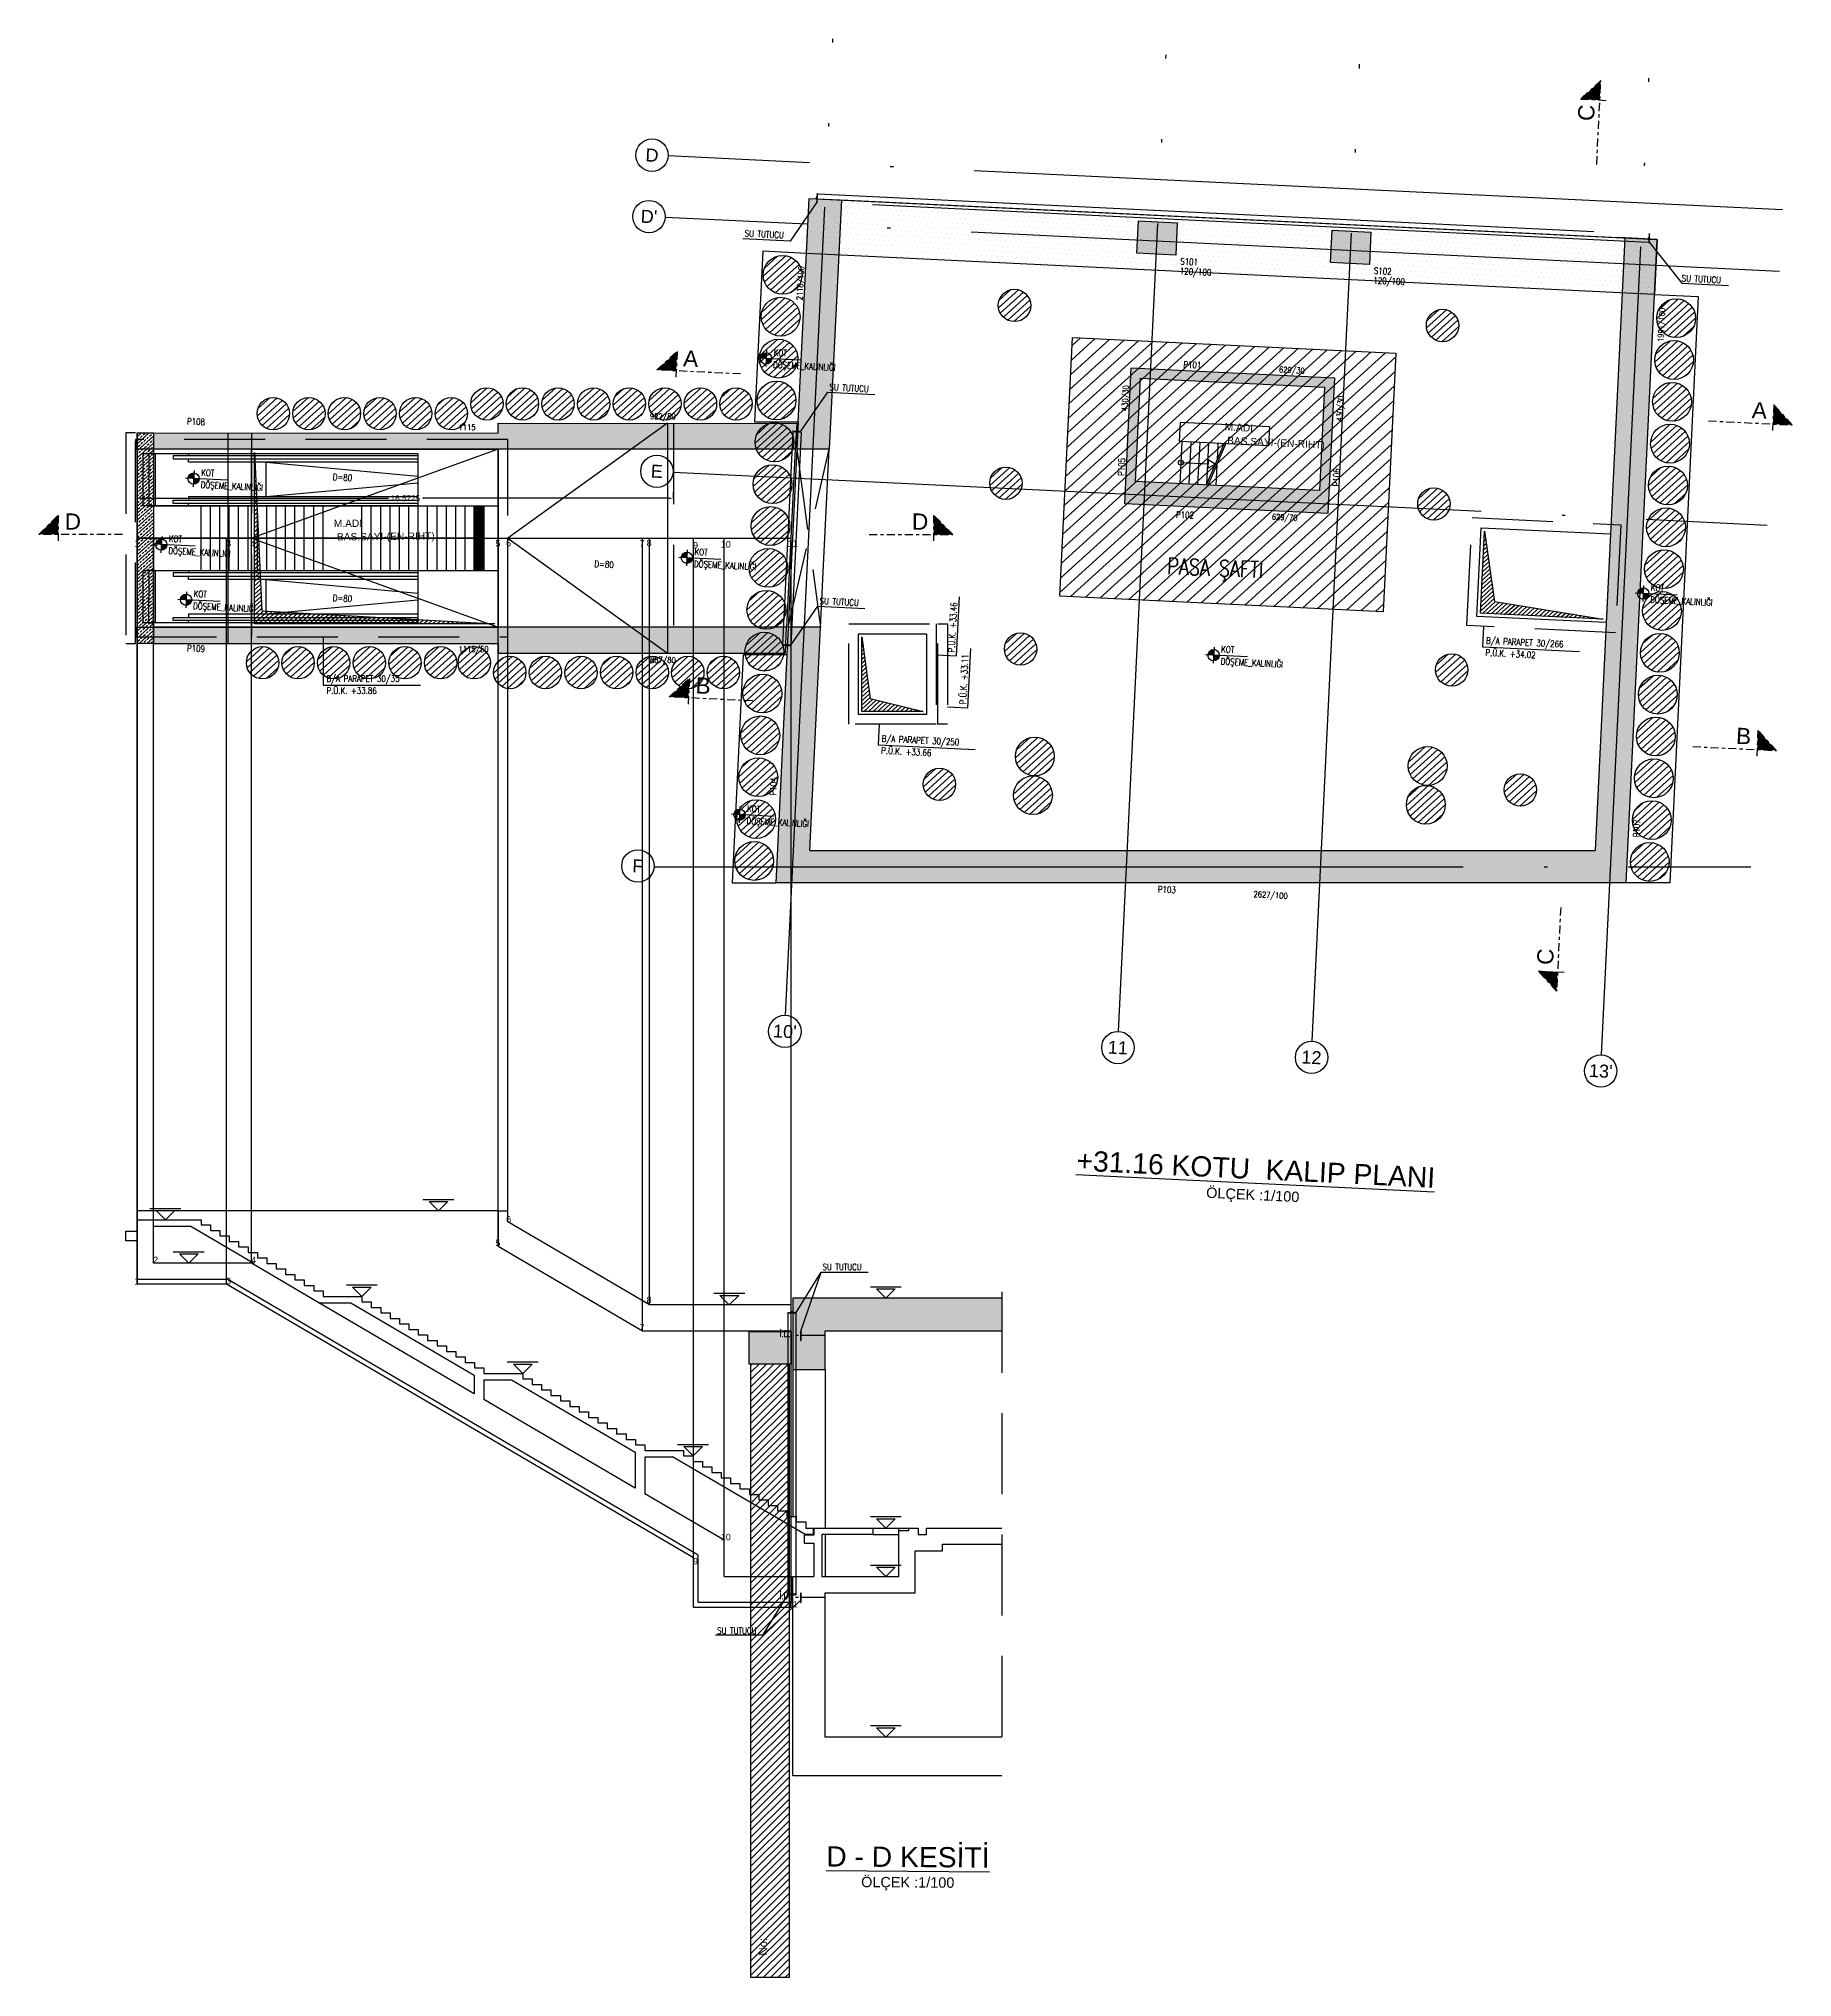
# Model space of a CAD drawing. Header units: millimetres. Extents: x 400392 to 401186, y 4543812 to 4544115.
# Drawn here: x 400717.9 to 400772.1, y 4543811.8 to 4543871.7 of the extents above; entities that cross this region are included whole.
import ezdxf
from ezdxf.enums import TextEntityAlignment as Align

# ---------------------------------------------------------------- set-up
doc = ezdxf.new("R2010")
doc.units = ezdxf.units.MM
for name, pattern in [('ACAD_ISO05W100', [33, 24, -3, 0, -3, 0, -3]), ('AKS', [3, 2.5, -0.25, 0, -0.25]), ('CENTER', [2, 1.25, -0.25, 0.25, -0.25]), ('CONTINU', [0]), ('HIDDEN', [0.375, 0.25, -0.125]), ('UUC-ST-KAL-I05-101-U-000$0$ACAD_ISO05W100', [33, 24, -3, 0, -3, 0, -3])]:
    doc.linetypes.add(name, pattern=pattern)
for name, color, linetype in [('aks prota', 2, 'AKS'), ('boşluk prota', 2, 'Continuous'), ('boşluk taraması prota', 252, 'Continuous'), ('caks prota', 4, 'Continuous'), ('görünüş prota', 4, 'Continuous'), ('inşaat derzi prota', 11, 'Continuous'), ('kesit prota', 1, 'Continuous'), ('kesit tarama prota', 252, 'Continuous'), ('kiriş prota', 6, 'Continuous'), ('kolon prota', 1, 'Continuous'), ('kolon tarama prota', 252, 'Continuous'), ('lkolon prota', 4, 'Continuous'), ('lperde prota', 4, 'Continuous'), ('merdiven prota', 2, 'Continuous'), ('metraj prota', 2, 'Continuous'), ('not prota', 2, 'Continuous'), ('not yazısı prota', 6, 'Continuous'), ('not çizgisi prota', 4, 'Continuous'), ('perde prota', 1, 'Continuous'), ('PRT-CST-rc_levermark', 4, 'Continuous'), ('skesit prota', 7, 'Continuous'), ('st-s_level (kot)', 6, 'Continuous'), ('st-s_levelmark (kot işareti)', 4, 'Continuous'), ('st_s_su tutucu', 2, 'Continuous'), ('st_s_ölçü', 4, 'Continuous'), ('t35 prota', 3, 'Continuous'), ('taks prota', 7, 'Continuous'), ('tkesit prota', 7, 'Continuous'), ('tkolon prota', 6, 'Continuous'), ('tnot prota', 4, 'Continuous'), ('tperde prota', 6, 'Continuous'), ('tplan prota', 7, 'Continuous'), ('UUC-ST-KAL-I05-101-U-000$0$st_s_su tutucu', 2, 'Continuous'), ('ölçü prota', 4, 'Continuous')]:
    doc.layers.add(name, color=color, linetype=linetype)
for name, color, linetype, lineweight in [('PRT-Geo-Pile_100', 101, 'Continuous', 30), ('PRT-Geo-Pile_120', 101, 'Continuous', 30), ('PRT-Geo-Pile_No.', 151, 'Continuous', 25), ('PRT-Geo-PileCap2', 211, 'Continuous', 25), ('PRT-Geo_Pile', 150, 'Continuous', 30), ('PRT-Geo_TableText', 8, 'Continuous', 25)]:
    doc.layers.add(name, color=color, linetype=linetype, lineweight=lineweight)
doc.styles.add('Arial', font='Arial.ttf')
doc.styles.add('OLCU', font='romanstw.shx')
doc.styles.add('prt-kd-kot', font='Arial.ttf')
doc.styles.add('PRT-MI-a_Arial', font='Arial.ttf', dxfattribs={"height": 30})
doc.styles.get("Standard").update_dxf_attribs({"font": 'Arial.ttf'})
doc.styles.add('TAKS', font='Arial Unicode.ttf')
doc.styles.add('tkolon', font='romanstw.shx')
doc.styles.add('TNOT', font='romanstw.shx', dxfattribs={"width": 0.8, "height": 250})
doc.styles.add('TSIMPLEX', font='romanstw.shx')
pattern_1 = [(42.2243, (399160.65001, 4543778.3486), (-0.106685511, 0.117557493), [])]
pattern_2 = [(42.2243, (398998.55544, 4543541.75594), (-0.106685511, 0.117557493), [])]

msp = doc.modelspace()

# ---------------------------------------------------------------- texts
at = {"color": 2, "style": 'Arial'}
for s, p in [('2', (400721.44566, 4543856.00163)), ('1', (400720.86565, 4543855.97567)), ('3', (400723.6996, 4543855.97936)), ('4', (400724.44264, 4543855.95019)), ('5', (400732.01999, 4543855.9785)), ('6', (400732.35202, 4543855.98671)), ('7', (400736.47352, 4543855.9782)), ('8', (400736.69257, 4543855.98734)), ('9', (400738.12724, 4543855.91829)), ('10', (400738.98385, 4543855.94683)), ('11', (400741.0526, 4543855.96762)), ('6', (400732.35202, 4543835.08988)), ('2', (400721.44566, 4543833.83078)), ('4', (400724.47748, 4543833.8316)), ('5', (400732.01999, 4543834.35739)), ('1', (400720.86565, 4543833.16854)), ('3', (400723.6996, 4543833.18078)), ('8', (400736.69257, 4543832.59761)), ('7', (400736.47352, 4543831.7466)), ('10', (400738.98385, 4543825.2674)), ('9', (400738.12724, 4543824.52254)), ('11', (400741.0526, 4543823.19578))]:
    msp.add_text(s, height=0.2, dxfattribs=at).set_placement(p)
at = {"insert": (400729.24004, 4543857.46911), "char_height": 0.18, "attachment_point": 5}
msp.add_mtext('\\A1;16.5725', dxfattribs=at)
at = {"color": 0, "style": 'PRT-MI-a_Arial'}
for rotation, p in [(357.2243, (400754.98527, 4543859.47995)), (0.5467616, (400727.46751, 4543856.5147))]:
    msp.add_attdef('M.ADI', text='M01', height=0.225, rotation=rotation, dxfattribs=at).set_placement(p, align=Align.BOTTOM_CENTER)
for rotation, p in [(357.2243, (400756.14556, 4543859.30115)), (0.5467616, (400728.6362, 4543856.40345))]:
    msp.add_attdef('BAS.SAYI-(EN-RIHT)', text='10(10x10)', height=0.225, rotation=rotation, dxfattribs=at).set_placement(p, align=Align.TOP_CENTER)
at = {"layer": 'lkolon prota', "style": 'tkolon', "width": 0.8}
for p in [(400753.16388, 4543864.39434), (400759.14386, 4543864.10441)]:
    msp.add_text('120/100', height=0.2, rotation=357.2243, dxfattribs=at).set_placement(p)
at = {"layer": 'lperde prota', "style": 'tkolon', "width": 0.8}
for s, rotation, p in [('2118/100', 86.863815, (400741.41576, 4543863.58923)), ('1991/100', 86.863815, (400768.02006, 4543862.29937)), ('629/30', 356.8638157, (400756.23234, 4543861.45159)), ('430/30', 86.863815, (400751.46156, 4543860.16621)), ('430/30', 86.863815, (400758.10114, 4543859.84431)), ('922/80', 359.6472353, (400736.79814, 4543860.00417)), ('1115', 359.6472353, (400730.88637, 4543859.6642)), ('629/70', 356.8638157, (400756.01181, 4543856.90298)), ('1115/50', 359.6472353, (400730.88613, 4543852.81191)), ('887/80', 359.6472353, (400736.79788, 4543852.4766)), ('2627/100', 356.8638157, (400755.44624, 4543845.2377))]:
    msp.add_text(s, height=0.18, rotation=rotation, dxfattribs=at).set_placement(p, align=Align.MIDDLE_LEFT)
at = {"layer": 'not yazısı prota', "ltscale": 0.05, "style": 'TSIMPLEX', "width": 0.8}
for rotation, p in [(357.2243, (400739.7177, 4543865.55679)), (357.2243, (400768.67159, 4543864.17136)), (357.2243, (400742.33926, 4543860.80461)), (357.2243, (400742.03356, 4543854.19611)), (359.9976441, (400742.12731, 4543833.61417)), (359.9976441, (400738.87464, 4543822.37276))]:
    msp.add_text('SU TUTUCU', height=0.2, rotation=rotation, dxfattribs=at).set_placement(p)
for p in [(400740.80589, 4543831.55132), (400740.80575, 4543823.45132)]:
    msp.add_text('İ.D.', height=0.2, dxfattribs=at).set_placement(p)
at = {"layer": 'PRT-Geo_TableText', "style": 'prt-kd-kot'}
msp.add_attdef('No:', text='-', height=0.25, rotation=89.9999997, dxfattribs=at).set_placement((400740.28889, 4543812.43901), align=Align.MIDDLE_LEFT)
at = {"layer": 'st-s_level (kot)', "color": 6, "style": 'OLCU', "width": 0.8}
for tag, p, rotation in [('DÖŞEME_KALINLIĞI', (400740.59807, 4543861.50075), 357.2242995), ('KOT', (400740.61619, 4543861.87441), 357.2242995), ('DÖŞEME_KALINLIĞI', (400722.9109, 4543857.79042), 357.2242995), ('KOT', (400722.92901, 4543858.16408), 357.2242995), ('D=80', (400726.99486, 4543858.02805), 357.2243), ('KOT', (400721.93019, 4543856.12365), 357.2242995), ('DÖŞEME_KALINLIĞI', (400721.91207, 4543855.74999), 357.2242995), ('KOT', (400738.17063, 4543855.71751), 357.2242995), ('D=80', (400735.07768, 4543855.34397), 357.2243), ('DÖŞEME_KALINLIĞI', (400738.15252, 4543855.34385), 357.2242995), ('KOT', (400722.69513, 4543854.42004), 357.2242995), ('D=80', (400726.99472, 4543854.29179), 357.2243), ('DÖŞEME_KALINLIĞI', (400767.69964, 4543854.23903), 357.2242995), ('KOT', (400767.71776, 4543854.61269), 357.2242995), ('DÖŞEME_KALINLIĞI', (400722.67701, 4543854.04638), 357.2242995), ('KOT', (400754.44386, 4543852.70628), 357.2242995), ('DÖŞEME_KALINLIĞI', (400754.42575, 4543852.33262), 357.2242995), ('KOT', (400739.79645, 4543847.77694), 357.2242995), ('DÖŞEME_KALINLIĞI', (400739.77833, 4543847.40327), 357.2242995)]:
    msp.add_attdef(tag, p, '', height=0.2, rotation=rotation, dxfattribs=at)
at = {"layer": 't35 prota', "style": 'Arial'}
for rotation, p in [(357.2243, (400755.42135, 4543835.93167)), (359.5958389, (400744.76164, 4543814.68546))]:
    msp.add_text('ÖLÇEK :1/100', height=0.32, rotation=rotation, dxfattribs=at).set_placement(p, align=Align.MIDDLE)
at = {"layer": 'taks prota', "style": 'TAKS'}
for s, p in [('D', (400736.86128, 4543868.07227)), ("D'", (400736.76727, 4543866.17459)), ('E', (400737.01074, 4543858.30357)), ('F', (400736.4243, 4543846.10788)), ("10'", (400740.96401, 4543840.99471)), ('11', (400751.25385, 4543840.49493)), ('12', (400757.23514, 4543840.19081)), ("13'", (400766.17333, 4543839.77159))]:
    msp.add_text(s, height=0.4, rotation=357.2243, dxfattribs=at).set_placement(p, align=Align.MIDDLE_CENTER)
at = {"layer": 'tkesit prota', "style": 'Arial'}
for s, rotation, p in [('C', 87.2243, (400765.964, 4543869.11788)), ('A', 357.2243, (400737.81339, 4543861.54723)), ('A', 357.2243, (400770.83233, 4543859.94637)), ('D', 359.9977981, (400718.71319, 4543856.50034)), ('D', 359.9977981, (400744.89163, 4543856.49934)), ('B', 357.2243, (400738.19564, 4543851.44237)), ('B', 357.2243, (400770.34446, 4543849.8837)), ('C', 87.2243, (400764.69965, 4543843.03961))]:
    msp.add_text(s, height=0.5, rotation=rotation, dxfattribs=at).set_placement(p)
at = {"layer": 'tkolon prota', "style": 'tkolon', "width": 0.8}
for s, p in [('S101', (400753.1784, 4543864.69398)), ('S102', (400759.15839, 4543864.40406))]:
    msp.add_text(s, height=0.2, rotation=357.2243, dxfattribs=at).set_placement(p)
at = {"layer": 'tnot prota', "style": 'TNOT', "width": 0.8}
for s, rotation, p in [('P.Ü.K. +33.46', 87.2243, (400746.11273, 4543852.70382)), ('P.Ü.K. +34.02', 357.2243, (400762.6124, 4543852.70136)), ('B/A PARAPET 30/266', 357.2243, (400762.63039, 4543853.07236)), ('B/A PARAPET 30/35', 359.9977981, (400726.80473, 4543851.89414)), ('P.Ü.K. +33.11', 87.2243, (400746.46267, 4543851.10391)), ('P.Ü.K. +33.86', 359.9977981, (400726.80471, 4543851.52271)), ('P.Ü.K. +33.66', 357.2243, (400743.94296, 4543849.6763)), ('B/A PARAPET 30/250', 357.2243, (400743.96095, 4543850.04729))]:
    msp.add_text(s, height=0.2, rotation=rotation, dxfattribs=at).set_placement(p, align=Align.MIDDLE_LEFT)
at = {"layer": 'tperde prota', "style": 'tkolon', "width": 0.8}
for s, height, rotation, p in [('P101', 0.2, 357.6935913, (400753.27773, 4543861.60171)), ('P108', 0.2, 357.6935913, (400722.49457, 4543859.8491)), ('P105', 0.2, 87.6935913, (400751.35735, 4543858.15849)), ('P106', 0.2, 87.6935913, (400757.99693, 4543857.83658)), ('P102', 0.2, 357.6935913, (400753.05299, 4543856.96634)), ('PASA ŞAFTI', 0.5, 357.6935913, (400752.78385, 4543855.37802)), ('P109', 0.2, 357.6935913, (400722.49431, 4543852.83814)), ('P104', 0.2, 87.6935913, (400740.59876, 4543848.28591)), ('P107', 0.2, 87.6935913, (400767.26898, 4543846.99286)), ('P103', 0.2, 357.6935913, (400752.49163, 4543845.38783))]:
    msp.add_text(s, height=height, rotation=rotation, dxfattribs=at).set_placement(p, align=Align.MIDDLE_LEFT)
at = {"layer": 'tplan prota', "style": 'Arial'}
for s, rotation, p in [('%%U+31.16 KOTU  KALIP PLANI', 357.2243, (400755.51882, 4543836.74081)), ('%%UD - D KESİTİ', 359.5958389, (400744.76781, 4543815.56044))]:
    msp.add_text(s, height=0.625, rotation=rotation, dxfattribs=at).set_placement(p, align=Align.MIDDLE)

# ---------------------------------------------------------------- blocks, each defined once
blk = doc.blocks.new('*U95')
at = {"layer": 'PRT-Geo-Pile_100'}
blk.add_circle((0, 0), 0.5, dxfattribs=at)
at = {"layer": 'PRT-Geo-Pile_No.', "style": 'prt-kd-kot'}
blk.add_attdef('Kazık_No:', text='', height=0.25, rotation=90, dxfattribs=at).set_placement((-0.219, -0.769), align=Align.MIDDLE_LEFT)
blk = doc.blocks.new('*U94')
at = {"layer": 'PRT-Geo-Pile_100'}
blk.add_circle((0, 0), 0.5, dxfattribs=at)
at = {"layer": 'PRT-Geo-Pile_No.', "style": 'prt-kd-kot'}
blk.add_attdef('Kazık_No:', text='', height=0.25, rotation=90, dxfattribs=at).set_placement((0, 0.652), align=Align.MIDDLE_LEFT)
blk = doc.blocks.new('*U92')
at = {"layer": 'PRT-Geo-Pile_120'}
blk.add_circle((0, 0), 0.6, dxfattribs=at)
at = {"layer": 'PRT-Geo-Pile_No.', "style": 'prt-kd-kot'}
blk.add_attdef('Kazık_No:', text='', height=0.25, rotation=90, dxfattribs=at).set_placement((-0.219, -0.769), align=Align.MIDDLE_LEFT)
blk = doc.blocks.new('*U93')
at = {"layer": 'PRT-Geo-Pile_120'}
blk.add_circle((0, 0), 0.6, dxfattribs=at)
at = {"layer": 'PRT-Geo-Pile_No.', "style": 'prt-kd-kot'}
blk.add_attdef('Kazık_No:', text='', height=0.25, rotation=90, dxfattribs=at).set_placement((0, 0.652), align=Align.MIDDLE_LEFT)
blk = doc.blocks.new('*U96')
at = {"layer": 'PRT-Geo-Pile_100'}
blk.add_circle((0, 0), 0.5, dxfattribs=at)
at = {"layer": 'PRT-Geo-Pile_No.', "style": 'prt-kd-kot'}
blk.add_attdef('Kazık_No:', text='', height=0.25, rotation=90, dxfattribs=at).set_placement((-0.219, -0.769), align=Align.MIDDLE_LEFT)
blk = doc.blocks.new('*U97')
at = {"layer": 'PRT-Geo-Pile_120'}
blk.add_circle((0, 0), 0.6, dxfattribs=at)
at = {"layer": 'PRT-Geo-Pile_No.', "style": 'prt-kd-kot'}
blk.add_attdef('Kazık_No:', text='', height=0.25, rotation=90, dxfattribs=at).set_placement((-0.219, -0.769), align=Align.MIDDLE_LEFT)

# ---------------------------------------------------------------- hatches: boundary and pattern name
at = {"layer": 'kesit tarama prota'}
h = msp.add_hatch(color=256, dxfattribs=at)
h.dxf.hatch_style = 1
h.paths.add_polyline_path([(400765.54678, 4543869.80478), (400766.17513, 4543870.37502), (400766.14607, 4543869.77573)])
h = msp.add_hatch(color=256, dxfattribs=at)
h.dxf.hatch_style = 1
h.paths.add_polyline_path([(400737.63541, 4543862.00638), (400737.00706, 4543861.43614), (400737.60636, 4543861.40709)])
h = msp.add_hatch(color=256, dxfattribs=at)
h.dxf.hatch_style = 1
h.paths.add_polyline_path([(400771.51923, 4543860.36359), (400772.08947, 4543859.73524), (400771.49018, 4543859.7643)])
h = msp.add_hatch(color=256, dxfattribs=at)
h.dxf.hatch_style = 1
h.paths.add_polyline_path([(400718.51321, 4543856.95035), (400717.91319, 4543856.35037), (400718.51319, 4543856.35035)])
h = msp.add_hatch(color=256, dxfattribs=at)
h.dxf.hatch_style = 1
h.paths.add_polyline_path([(400745.55754, 4543856.94931), (400746.15752, 4543856.34929), (400745.55752, 4543856.34931)])
h = msp.add_hatch(color=256, dxfattribs=at)
h.dxf.hatch_style = 1
h.paths.add_polyline_path([(400738.01767, 4543851.90153), (400737.38931, 4543851.33129), (400737.98861, 4543851.30223)])
h = msp.add_hatch(color=256, dxfattribs=at)
h.dxf.hatch_style = 1
h.paths.add_polyline_path([(400771.03136, 4543850.30092), (400771.6016, 4543849.67257), (400771.00231, 4543849.70163)])
h = msp.add_hatch(color=256, dxfattribs=at)
h.dxf.hatch_style = 1
h.paths.add_polyline_path([(400764.24049, 4543842.86164), (400764.81073, 4543842.23329), (400764.83979, 4543842.83258)])
h = msp.add_hatch(color=253, dxfattribs=at)
h.dxf.hatch_style = 1
h.paths.add_polyline_path([(400747.66621, 4543832.74578), (400741.20808, 4543832.74578), (400741.20808, 4543831.74578), (400741.20808, 4543830.54578), (400742.20924, 4543830.54578), (400742.20924, 4543831.74578), (400747.66621, 4543831.74578)])
h = msp.add_hatch(color=253, dxfattribs=at)
h.dxf.hatch_style = 1
h.paths.add_polyline_path([(400739.85803, 4543831.71578), (400741.15803, 4543831.71578), (400741.15803, 4543830.71578), (400739.85803, 4543830.71578)])
at = {"layer": 'kolon tarama prota'}
h = msp.add_hatch(color=256, dxfattribs=at)
h.dxf.hatch_style = 1
h.paths.add_polyline_path([(400742.71051, 4543866.68739), (400741.71143, 4543866.73582), (400741.3358, 4543858.98487), (400742.33707, 4543858.98479)], flags=17)
h = msp.add_hatch(color=256, dxfattribs=at)
h.dxf.hatch_style = 1
h.paths.add_polyline_path([(400751.88974, 4543866.04211), (400753.08834, 4543865.984), (400753.03991, 4543864.98518), (400751.84132, 4543865.04329)])
h = msp.add_hatch(color=256, dxfattribs=at)
h.dxf.hatch_style = 1
h.paths.add_polyline_path([(400742.07042, 4543853.48505), (400741.06905, 4543853.48509), (400740.68586, 4543845.58352), (400766.95565, 4543845.58252), (400767.91964, 4543865.46517), (400766.92082, 4543865.5136), (400766.00298, 4543846.58255), (400741.73582, 4543846.58348)])
h = msp.add_hatch(color=256, dxfattribs=at)
h.dxf.hatch_style = 1
h.paths.add_polyline_path([(400757.87472, 4543865.75194), (400759.07331, 4543865.69383), (400759.02489, 4543864.69501), (400757.82629, 4543864.75312)])
at = {"layer": 'kolon tarama prota', "transparency": 33554687}
h = msp.add_hatch(dxfattribs=at)
h.set_pattern_fill('ANSI31', color=256, scale=0.05, angle=-2.7757)
h.set_pattern_definition(pattern_1)
edge = h.paths.add_edge_path()
edge.add_arc((400740.89605, 4543864.37265), 0.6, -2.7757, 357.2243)
h = msp.add_hatch(dxfattribs=at)
h.set_pattern_fill('ANSI31', color=256, scale=0.05, angle=-2.7757)
h.set_pattern_definition(pattern_1)
edge = h.paths.add_edge_path()
edge.add_arc((400740.83334, 4543863.07901), 0.6, -2.7757, 357.2243)
h = msp.add_hatch(dxfattribs=at)
h.set_pattern_fill('ANSI31', color=256, scale=0.05, angle=-2.7757)
h.set_pattern_definition([(42.2243, (399168.25274, 4543786.45995), (-0.106685511, 0.117557493), [])])
edge = h.paths.add_edge_path()
edge.add_arc((400748.05979, 4543863.42853), 0.5, -2.7757, 357.2243)
h = msp.add_hatch(dxfattribs=at)
h.set_pattern_fill('ANSI31', color=256, scale=0.05, angle=-2.7757)
h.set_pattern_definition(pattern_1)
edge = h.paths.add_edge_path()
edge.add_arc((400768.5026, 4543863.03421), 0.6, -2.7757, 357.2243)
h = msp.add_hatch(dxfattribs=at)
h.set_pattern_fill('ANSI31', color=256, scale=0.05, angle=-2.7757)
h.set_pattern_definition([(42.2243, (399181.47753, 4543785.83996), (-0.106685511, 0.117557493), [])])
edge = h.paths.add_edge_path()
edge.add_arc((400761.28459, 4543862.80854), 0.5, -2.7757, 357.2243)
h = msp.add_hatch(dxfattribs=at)
h.set_pattern_fill('ANSI31', color=256, scale=0.05, angle=-2.7757)
h.set_pattern_definition(pattern_1)
edge = h.paths.add_edge_path()
edge.add_arc((400740.77063, 4543861.78537), 0.6, -2.7757, 357.2243)
h = msp.add_hatch(dxfattribs=at)
h.set_pattern_fill('ANSI31', color=256, scale=0.05, angle=-2.7757)
h.set_pattern_definition(pattern_1)
edge = h.paths.add_edge_path()
edge.add_arc((400768.43994, 4543861.74171), 0.6, -2.7757, 357.2243)
h = msp.add_hatch(dxfattribs=at)
h.set_pattern_fill('ANSI31', color=256, scale=0.05, angle=-2.7757)
h.set_pattern_definition(pattern_1)
edge = h.paths.add_edge_path()
edge.add_arc((400740.70791, 4543860.49173), 0.6, -2.7757, 357.2243)
at = {"layer": 'kolon tarama prota'}
h = msp.add_hatch(color=256, dxfattribs=at)
h.dxf.hatch_style = 1
h.paths.add_polyline_path([(400757.74565, 4543856.99792), (400757.94904, 4543861.193), (400751.6694, 4543861.49745), (400751.46601, 4543857.30238)])
h.paths.add_polyline_path([(400751.79956, 4543857.98703), (400751.95453, 4543861.18328), (400757.63486, 4543860.90788), (400757.4799, 4543857.71163)], flags=16)
at = {"layer": 'kolon tarama prota', "transparency": 33554687}
h = msp.add_hatch(dxfattribs=at)
h.set_pattern_fill('ANSI31', color=256, scale=0.05, angle=-2.7757)
h.set_pattern_definition(pattern_1)
edge = h.paths.add_edge_path()
edge.add_arc((400768.37727, 4543860.44922), 0.6, -2.7757, 357.2243)
h = msp.add_hatch(dxfattribs=at)
h.set_pattern_fill('ANSI31', color=256, scale=0.05, angle=-2.7757)
h.set_pattern_definition(pattern_1)
edge = h.paths.add_edge_path()
edge.add_arc((400725.15788, 4543860.08643), 0.5, -2.7757, 357.2243)
h = msp.add_hatch(dxfattribs=at)
h.set_pattern_fill('ANSI31', color=256, scale=0.05, angle=-2.7757)
h.set_pattern_definition(pattern_1)
edge = h.paths.add_edge_path()
edge.add_arc((400726.25788, 4543860.08634), 0.5, -2.7757, 357.2243)
h = msp.add_hatch(dxfattribs=at)
h.set_pattern_fill('ANSI31', color=256, scale=0.05, angle=-2.7757)
h.set_pattern_definition(pattern_1)
edge = h.paths.add_edge_path()
edge.add_arc((400727.35788, 4543860.08626), 0.5, -2.7757, 357.2243)
h = msp.add_hatch(dxfattribs=at)
h.set_pattern_fill('ANSI31', color=256, scale=0.05, angle=-2.7757)
h.set_pattern_definition(pattern_1)
edge = h.paths.add_edge_path()
edge.add_arc((400728.45788, 4543860.08617), 0.5, -2.7757, 357.2243)
h = msp.add_hatch(dxfattribs=at)
h.set_pattern_fill('ANSI31', color=256, scale=0.05, angle=-2.7757)
h.set_pattern_definition(pattern_1)
edge = h.paths.add_edge_path()
edge.add_arc((400729.55788, 4543860.08608), 0.5, -2.7757, 357.2243)
h = msp.add_hatch(dxfattribs=at)
h.set_pattern_fill('ANSI31', color=256, scale=0.05, angle=-2.7757)
h.set_pattern_definition(pattern_1)
edge = h.paths.add_edge_path()
edge.add_arc((400730.65788, 4543860.08599), 0.5, -2.7757, 357.2243)
h = msp.add_hatch(dxfattribs=at)
h.set_pattern_fill('ANSI31', color=256, scale=0.05, angle=-2.7757)
h.set_pattern_definition(pattern_1)
edge = h.paths.add_edge_path()
edge.add_arc((400731.75791, 4543860.38563), 0.5, -2.7757, 357.2243)
h = msp.add_hatch(dxfattribs=at)
h.set_pattern_fill('ANSI31', color=256, scale=0.05, angle=-2.7757)
h.set_pattern_definition(pattern_1)
edge = h.paths.add_edge_path()
edge.add_arc((400732.85791, 4543860.38555), 0.5, -2.7757, 357.2243)
h = msp.add_hatch(dxfattribs=at)
h.set_pattern_fill('ANSI31', color=256, scale=0.05, angle=-2.7757)
h.set_pattern_definition(pattern_1)
edge = h.paths.add_edge_path()
edge.add_arc((400733.95791, 4543860.38546), 0.5, -2.7757, 357.2243)
h = msp.add_hatch(dxfattribs=at)
h.set_pattern_fill('ANSI31', color=256, scale=0.05, angle=-2.7757)
h.set_pattern_definition(pattern_1)
edge = h.paths.add_edge_path()
edge.add_arc((400735.05791, 4543860.38537), 0.5, -2.7757, 357.2243)
h = msp.add_hatch(dxfattribs=at)
h.set_pattern_fill('ANSI31', color=256, scale=0.05, angle=-2.7757)
h.set_pattern_definition(pattern_1)
edge = h.paths.add_edge_path()
edge.add_arc((400736.15791, 4543860.38528), 0.5, -2.7757, 357.2243)
h = msp.add_hatch(dxfattribs=at)
h.set_pattern_fill('ANSI31', color=256, scale=0.05, angle=-2.7757)
h.set_pattern_definition(pattern_1)
edge = h.paths.add_edge_path()
edge.add_arc((400737.25791, 4543860.3852), 0.5, -2.7757, 357.2243)
h = msp.add_hatch(dxfattribs=at)
h.set_pattern_fill('ANSI31', color=256, scale=0.05, angle=-2.7757)
h.set_pattern_definition(pattern_1)
edge = h.paths.add_edge_path()
edge.add_arc((400738.35791, 4543860.38511), 0.5, -2.7757, 357.2243)
h = msp.add_hatch(dxfattribs=at)
h.set_pattern_fill('ANSI31', color=256, scale=0.05, angle=-2.7757)
h.set_pattern_definition(pattern_1)
edge = h.paths.add_edge_path()
edge.add_arc((400739.45791, 4543860.38502), 0.5, -2.7757, 357.2243)
h = msp.add_hatch(dxfattribs=at)
h.set_pattern_fill('ANSI31', color=256, scale=0.05, angle=-2.7757)
h.set_pattern_definition(pattern_1)
edge = h.paths.add_edge_path()
edge.add_arc((400740.6452, 4543859.19809), 0.6, -2.7757, 357.2243)
at = {"layer": 'kolon tarama prota'}
h = msp.add_hatch(color=256, dxfattribs=at)
h.dxf.hatch_style = 1
h.paths.add_polyline_path([(400741.33419, 4543859.78487), (400732.10691, 4543859.78561), (400732.1054, 4543859.48586), (400721.45385, 4543859.48674), (400721.45383, 4543858.98645), (400741.28572, 4543858.98488)])
at = {"layer": 'kolon tarama prota', "transparency": 33554687}
h = msp.add_hatch(dxfattribs=at)
h.set_pattern_fill('ANSI31', color=256, scale=0.05, angle=-2.7757)
h.set_pattern_definition(pattern_1)
edge = h.paths.add_edge_path()
edge.add_arc((400768.31461, 4543859.15672), 0.6, -2.7757, 357.2243)
h = msp.add_hatch(dxfattribs=at)
h.set_pattern_fill('ANSI31', color=256, scale=0.05, angle=-2.7757)
h.set_pattern_definition(pattern_1)
edge = h.paths.add_edge_path()
edge.add_arc((400740.58249, 4543857.90445), 0.6, -2.7757, 357.2243)
h = msp.add_hatch(dxfattribs=at)
h.set_pattern_fill('ANSI31', color=256, scale=0.05, angle=-2.7757)
h.set_pattern_definition([(42.2243, (399167.9864, 4543780.9664), (-0.106685511, 0.117557493), [])])
edge = h.paths.add_edge_path()
edge.add_arc((400747.79345, 4543857.93498), 0.5, -2.7757, 357.2243)
h = msp.add_hatch(dxfattribs=at)
h.set_pattern_fill('ANSI31', color=256, scale=0.05, angle=-2.7757)
h.set_pattern_definition(pattern_1)
edge = h.paths.add_edge_path()
edge.add_arc((400768.25194, 4543857.86423), 0.6, -2.7757, 357.2243)
h = msp.add_hatch(dxfattribs=at)
h.set_pattern_fill('ANSI31', color=256, scale=0.05, angle=-2.7757)
h.set_pattern_definition([(42.2243, (399181.20984, 4543780.3253), (-0.106685511, 0.117557493), [])])
edge = h.paths.add_edge_path()
edge.add_arc((400761.01689, 4543857.29388), 0.5, -2.7757, 357.2243)
h = msp.add_hatch(dxfattribs=at)
h.set_pattern_fill('ANSI31', color=256, scale=0.05, angle=-2.7757)
h.set_pattern_definition(pattern_1)
edge = h.paths.add_edge_path()
edge.add_arc((400740.51978, 4543856.61081), 0.6, -2.7757, 357.2243)
h = msp.add_hatch(dxfattribs=at)
h.set_pattern_fill('ANSI31', color=256, scale=0.05, angle=-2.7757)
h.set_pattern_definition(pattern_1)
edge = h.paths.add_edge_path()
edge.add_arc((400768.18928, 4543856.57174), 0.6, -2.7757, 357.2243)
h = msp.add_hatch(dxfattribs=at)
h.set_pattern_fill('ANSI31', color=256, scale=0.05, angle=-2.7757)
h.set_pattern_definition(pattern_1)
edge = h.paths.add_edge_path()
edge.add_arc((400740.45707, 4543855.31717), 0.6, -2.7757, 357.2243)
h = msp.add_hatch(dxfattribs=at)
h.set_pattern_fill('ANSI31', color=256, scale=0.05, angle=-2.7757)
h.set_pattern_definition(pattern_1)
edge = h.paths.add_edge_path()
edge.add_arc((400768.12661, 4543855.27924), 0.6, -2.7757, 357.2243)
h = msp.add_hatch(dxfattribs=at)
h.set_pattern_fill('ANSI31', color=256, scale=0.05, angle=-2.7757)
h.set_pattern_definition(pattern_1)
edge = h.paths.add_edge_path()
edge.add_arc((400740.39435, 4543854.02353), 0.6, -2.7757, 357.2243)
h = msp.add_hatch(dxfattribs=at)
h.set_pattern_fill('ANSI31', color=256, scale=0.05, angle=-2.7757)
h.set_pattern_definition(pattern_1)
edge = h.paths.add_edge_path()
edge.add_arc((400768.06395, 4543853.98675), 0.6, -2.7757, 357.2243)
at = {"layer": 'kolon tarama prota'}
h = msp.add_hatch(color=256, dxfattribs=at)
h.dxf.hatch_style = 1
h.paths.add_polyline_path([(400741.01898, 4543853.48509), (400721.45363, 4543853.48585), (400721.45361, 4543852.98585), (400732.10667, 4543852.98544), (400732.10665, 4543852.68544), (400740.98019, 4543852.6851)])
at = {"layer": 'kolon tarama prota', "transparency": 33554687}
h = msp.add_hatch(dxfattribs=at)
h.set_pattern_fill('ANSI31', color=256, scale=0.05, angle=-2.7757)
h.set_pattern_definition(pattern_1)
edge = h.paths.add_edge_path()
edge.add_arc((400740.33164, 4543852.72989), 0.6, -2.7757, 357.2243)
h = msp.add_hatch(dxfattribs=at)
h.set_pattern_fill('ANSI31', color=256, scale=0.05, angle=-2.7757)
h.set_pattern_definition([(42.2243, (399168.44082, 4543775.84277), (-0.106685511, 0.117557493), [])])
edge = h.paths.add_edge_path()
edge.add_arc((400748.24787, 4543852.81135), 0.5, -2.7757, 357.2243)
h = msp.add_hatch(dxfattribs=at)
h.set_pattern_fill('ANSI31', color=256, scale=0.05, angle=-2.7757)
h.set_pattern_definition(pattern_1)
edge = h.paths.add_edge_path()
edge.add_arc((400768.00128, 4543852.69425), 0.6, -2.7757, 357.2243)
h = msp.add_hatch(dxfattribs=at)
h.set_pattern_fill('ANSI31', color=256, scale=0.05, angle=-2.7757)
h.set_pattern_definition(pattern_1)
edge = h.paths.add_edge_path()
edge.add_arc((400724.82652, 4543852.38572), 0.5, -2.7757, 357.2243)
h = msp.add_hatch(dxfattribs=at)
h.set_pattern_fill('ANSI31', color=256, scale=0.05, angle=-2.7757)
h.set_pattern_definition(pattern_1)
edge = h.paths.add_edge_path()
edge.add_arc((400725.92652, 4543852.38567), 0.5, -2.7757, 357.2243)
h = msp.add_hatch(dxfattribs=at)
h.set_pattern_fill('ANSI31', color=256, scale=0.05, angle=-2.7757)
h.set_pattern_definition(pattern_1)
edge = h.paths.add_edge_path()
edge.add_arc((400727.02652, 4543852.38563), 0.5, -2.7757, 357.2243)
h = msp.add_hatch(dxfattribs=at)
h.set_pattern_fill('ANSI31', color=256, scale=0.05, angle=-2.7757)
h.set_pattern_definition(pattern_1)
edge = h.paths.add_edge_path()
edge.add_arc((400728.12652, 4543852.38559), 0.5, -2.7757, 357.2243)
h = msp.add_hatch(dxfattribs=at)
h.set_pattern_fill('ANSI31', color=256, scale=0.05, angle=-2.7757)
h.set_pattern_definition(pattern_1)
edge = h.paths.add_edge_path()
edge.add_arc((400729.22652, 4543852.38555), 0.5, -2.7757, 357.2243)
h = msp.add_hatch(dxfattribs=at)
h.set_pattern_fill('ANSI31', color=256, scale=0.05, angle=-2.7757)
h.set_pattern_definition(pattern_1)
edge = h.paths.add_edge_path()
edge.add_arc((400730.32652, 4543852.3855), 0.5, -2.7757, 357.2243)
h = msp.add_hatch(dxfattribs=at)
h.set_pattern_fill('ANSI31', color=256, scale=0.05, angle=-2.7757)
h.set_pattern_definition(pattern_1)
edge = h.paths.add_edge_path()
edge.add_arc((400731.36658, 4543852.38547), 0.5, -2.7757, 357.2243)
h = msp.add_hatch(dxfattribs=at)
h.set_pattern_fill('ANSI31', color=256, scale=0.05, angle=-2.7757)
h.set_pattern_definition([(42.2243, (399181.76277, 4543775.19689), (-0.106685511, 0.117557493), [])])
edge = h.paths.add_edge_path()
edge.add_arc((400761.56982, 4543852.16546), 0.5, -2.7757, 357.2243)
h = msp.add_hatch(dxfattribs=at)
h.set_pattern_fill('ANSI31', color=256, scale=0.05, angle=-2.7757)
h.set_pattern_definition(pattern_1)
edge = h.paths.add_edge_path()
edge.add_arc((400732.46656, 4543852.08542), 0.5, -2.7757, 357.2243)
h = msp.add_hatch(dxfattribs=at)
h.set_pattern_fill('ANSI31', color=256, scale=0.05, angle=-2.7757)
h.set_pattern_definition(pattern_1)
edge = h.paths.add_edge_path()
edge.add_arc((400733.56656, 4543852.08538), 0.5, -2.7757, 357.2243)
h = msp.add_hatch(dxfattribs=at)
h.set_pattern_fill('ANSI31', color=256, scale=0.05, angle=-2.7757)
h.set_pattern_definition(pattern_1)
edge = h.paths.add_edge_path()
edge.add_arc((400734.66656, 4543852.08534), 0.5, -2.7757, 357.2243)
h = msp.add_hatch(dxfattribs=at)
h.set_pattern_fill('ANSI31', color=256, scale=0.05, angle=-2.7757)
h.set_pattern_definition(pattern_1)
edge = h.paths.add_edge_path()
edge.add_arc((400735.76656, 4543852.0853), 0.5, -2.7757, 357.2243)
h = msp.add_hatch(dxfattribs=at)
h.set_pattern_fill('ANSI31', color=256, scale=0.05, angle=-2.7757)
h.set_pattern_definition(pattern_1)
edge = h.paths.add_edge_path()
edge.add_arc((400736.86656, 4543852.08525), 0.5, -2.7757, 357.2243)
h = msp.add_hatch(dxfattribs=at)
h.set_pattern_fill('ANSI31', color=256, scale=0.05, angle=-2.7757)
h.set_pattern_definition(pattern_1)
edge = h.paths.add_edge_path()
edge.add_arc((400737.96656, 4543852.08521), 0.5, -2.7757, 357.2243)
h = msp.add_hatch(dxfattribs=at)
h.set_pattern_fill('ANSI31', color=256, scale=0.05, angle=-2.7757)
h.set_pattern_definition(pattern_1)
edge = h.paths.add_edge_path()
edge.add_arc((400739.06656, 4543852.08517), 0.5, -2.7757, 357.2243)
h = msp.add_hatch(dxfattribs=at)
h.set_pattern_fill('ANSI31', color=256, scale=0.05, angle=-2.7757)
h.set_pattern_definition(pattern_1)
edge = h.paths.add_edge_path()
edge.add_arc((400740.26893, 4543851.43625), 0.6, -2.7757, 357.2243)
h = msp.add_hatch(dxfattribs=at)
h.set_pattern_fill('ANSI31', color=256, scale=0.05, angle=-2.7757)
h.set_pattern_definition(pattern_1)
edge = h.paths.add_edge_path()
edge.add_arc((400767.93862, 4543851.40176), 0.6, -2.7757, 357.2243)
h = msp.add_hatch(dxfattribs=at)
h.set_pattern_fill('ANSI31', color=256, scale=0.05, angle=-2.7757)
h.set_pattern_definition(pattern_1)
edge = h.paths.add_edge_path()
edge.add_arc((400740.20622, 4543850.14261), 0.6, -2.7757, 357.2243)
h = msp.add_hatch(dxfattribs=at)
h.set_pattern_fill('ANSI31', color=256, scale=0.05, angle=-2.7757)
h.set_pattern_definition(pattern_1)
edge = h.paths.add_edge_path()
edge.add_arc((400767.87595, 4543850.10927), 0.6, -2.7757, 357.2243)
h = msp.add_hatch(dxfattribs=at)
h.set_pattern_fill('ANSI31', color=256, scale=0.05, angle=-2.7757)
h.set_pattern_definition(pattern_2)
h.paths.add_polyline_path([(400749.28782, 4543849.46218, 1), (400748.08923, 4543849.52029, 1)])
h.paths.add_polyline_path([(400749.22971, 4543848.26359, 1), (400748.03111, 4543848.3217, 1)])
h = msp.add_hatch(dxfattribs=at)
h.set_pattern_fill('ANSI31', color=256, scale=0.05, angle=-2.7757)
h.set_pattern_definition(pattern_2)
h.paths.add_polyline_path([(400761.42521, 4543849.16741, 1), (400760.22661, 4543849.22552, 1)])
h.paths.add_polyline_path([(400761.36709, 4543847.96882, 1), (400760.1685, 4543848.02693, 1)])
h = msp.add_hatch(dxfattribs=at)
h.set_pattern_fill('ANSI31', color=256, scale=0.05, angle=-2.7757)
h.set_pattern_definition(pattern_1)
edge = h.paths.add_edge_path()
edge.add_arc((400740.1435, 4543848.84897), 0.6, -2.7757, 357.2243)
h = msp.add_hatch(dxfattribs=at)
h.set_pattern_fill('ANSI31', color=256, scale=0.05, angle=-2.7757)
h.set_pattern_definition([(42.2243, (399165.93509, 4543771.66113), (-0.106685511, 0.117557493), [])])
edge = h.paths.add_edge_path()
edge.add_arc((400745.74214, 4543848.62971), 0.5, -2.7757, 357.2243)
h = msp.add_hatch(dxfattribs=at)
h.set_pattern_fill('ANSI31', color=256, scale=0.05, angle=-2.7757)
h.set_pattern_definition(pattern_1)
edge = h.paths.add_edge_path()
edge.add_arc((400767.81329, 4543848.81677), 0.6, -2.7757, 357.2243)
h = msp.add_hatch(dxfattribs=at)
h.set_pattern_fill('ANSI31', color=256, scale=0.05, angle=-2.7757)
h.set_pattern_definition([(42.2243, (399183.88195, 4543771.48837), (-0.106685511, 0.117557493), [])])
edge = h.paths.add_edge_path()
edge.add_arc((400763.68901, 4543848.45695), 0.5, -2.7757, 357.2243)
h = msp.add_hatch(dxfattribs=at)
h.set_pattern_fill('ANSI31', color=256, scale=0.05, angle=-2.7757)
h.set_pattern_definition(pattern_1)
edge = h.paths.add_edge_path()
edge.add_arc((400740.08079, 4543847.55533), 0.6, -2.7757, 357.2243)
h = msp.add_hatch(dxfattribs=at)
h.set_pattern_fill('ANSI31', color=256, scale=0.05, angle=-2.7757)
h.set_pattern_definition(pattern_1)
edge = h.paths.add_edge_path()
edge.add_arc((400767.75062, 4543847.52428), 0.6, -2.7757, 357.2243)
h = msp.add_hatch(dxfattribs=at)
h.set_pattern_fill('ANSI31', color=256, scale=0.05, angle=-2.7757)
h.set_pattern_definition(pattern_1)
edge = h.paths.add_edge_path()
edge.add_arc((400740.01808, 4543846.26169), 0.6, -2.7757, 357.2243)
h = msp.add_hatch(dxfattribs=at)
h.set_pattern_fill('ANSI31', color=256, scale=0.05, angle=-2.7757)
h.set_pattern_definition(pattern_1)
edge = h.paths.add_edge_path()
edge.add_arc((400767.68796, 4543846.23178), 0.6, -2.7757, 357.2243)
at = {"layer": 'st-s_levelmark (kot işareti)'}
h = msp.add_hatch(color=256, dxfattribs=at)
h.paths.add_polyline_path([(400740.39349, 4543861.9625, 0.41421356), (400740.21022, 4543861.79618), (400740.38502, 4543861.78771)])
h.paths.add_polyline_path([(400740.55981, 4543861.77923), (400740.38502, 4543861.78771), (400740.37654, 4543861.61291, 0.41421356)])
h = msp.add_hatch(color=256, dxfattribs=at)
h.paths.add_polyline_path([(400722.70632, 4543858.25217, 0.41421356), (400722.52305, 4543858.08585), (400722.69784, 4543858.07738)])
h.paths.add_polyline_path([(400722.87264, 4543858.0689), (400722.69784, 4543858.07738), (400722.68937, 4543857.90258, 0.41421356)])
h = msp.add_hatch(color=256, dxfattribs=at)
h.paths.add_polyline_path([(400721.70749, 4543856.21174, 0.41421356), (400721.52422, 4543856.04542), (400721.69902, 4543856.03694)])
h.paths.add_polyline_path([(400721.87381, 4543856.02847), (400721.69902, 4543856.03694), (400721.69054, 4543855.86215, 0.41421356)])
h = msp.add_hatch(color=256, dxfattribs=at)
h.paths.add_polyline_path([(400737.94794, 4543855.8056, 0.41421356), (400737.76467, 4543855.63928), (400737.93946, 4543855.63081)])
h.paths.add_polyline_path([(400738.11426, 4543855.62233), (400737.93946, 4543855.63081), (400737.93099, 4543855.45601, 0.41421356)])
h = msp.add_hatch(color=256, dxfattribs=at)
h.paths.add_polyline_path([(400722.47243, 4543854.50813, 0.41421356), (400722.28916, 4543854.34181), (400722.46396, 4543854.33333)])
h.paths.add_polyline_path([(400722.63875, 4543854.32486), (400722.46396, 4543854.33333), (400722.45548, 4543854.15854, 0.41421356)])
h = msp.add_hatch(color=256, dxfattribs=at)
h.paths.add_polyline_path([(400767.49506, 4543854.70078, 0.41421356), (400767.31179, 4543854.53446), (400767.48659, 4543854.52598)])
h.paths.add_polyline_path([(400767.66138, 4543854.51751), (400767.48659, 4543854.52598), (400767.47811, 4543854.35119, 0.41421356)])
h = msp.add_hatch(color=256, dxfattribs=at)
h.paths.add_polyline_path([(400754.22117, 4543852.79436, 0.41421356), (400754.0379, 4543852.62804), (400754.21269, 4543852.61957)])
h.paths.add_polyline_path([(400754.38749, 4543852.61109), (400754.21269, 4543852.61957), (400754.20422, 4543852.44477, 0.41421356)])
h = msp.add_hatch(color=256, dxfattribs=at)
h.paths.add_polyline_path([(400739.57376, 4543847.86502, 0.41421356), (400739.39049, 4543847.6987), (400739.56528, 4543847.69023)])
h.paths.add_polyline_path([(400739.74008, 4543847.68175), (400739.56528, 4543847.69023), (400739.55681, 4543847.51543, 0.41421356)])

# ---------------------------------------------------------------- linework, layer by layer
for p, q in [((400720.95385, 4543859.48676), (400720.95385, 4543833.18078)), ((400720.95377, 4543857.47961), (400720.95378, 4543857.64941)), ((400720.95385, 4543833.18078), (400720.95385, 4543857.86474)), ((400721.13377, 4543857.46941), (400728.71428, 4543857.46913)), ((400737.34631, 4543857.46882), (400729.7658, 4543857.4691)), ((400737.52631, 4543857.47901), (400737.52631, 4543857.64882)), ((400731.66793, 4543856.23632), (400720.95373, 4543856.23631)), ((400720.95373, 4543856.23631), (400741.15803, 4543856.23631)), ((400720.95385, 4543856.23631), (400741.15803, 4543856.23631)), ((400721.45385, 4543833.83078), (400721.45385, 4543856.23631)), ((400723.71133, 4543833.18078), (400723.71133, 4543856.23631)), ((400724.48102, 4543833.83078), (400724.48102, 4543856.23631)), ((400732.10659, 4543834.35657), (400732.10659, 4543856.23631)), ((400732.40659, 4543835.10801), (400732.40659, 4543856.23631)), ((400736.56176, 4543831.74578), (400736.56176, 4543856.23631)), ((400736.77889, 4543832.54578), (400736.77889, 4543856.23631)), ((400738.13883, 4543824.72335), (400738.13883, 4543856.23631)), ((400739.08927, 4543825.2674), (400739.08927, 4543856.23631)), ((400741.15803, 4543823.19578), (400741.15803, 4543856.23631))]:
    msp.add_line(p, q)
at = {"color": 253}
for points in [[(400729.62285, 4543858.85604), (400729.62272, 4543857.23604)], [(400729.62256, 4543855.23608), (400729.62243, 4543853.61608)]]:
    msp.add_lwpolyline(points, dxfattribs=at)
for points in [[(400721.13377, 4543857.49941), (400721.13377, 4543857.43941), (400720.95377, 4543857.46941)], [(400737.34631, 4543857.49882), (400737.34631, 4543857.43882), (400737.52631, 4543857.46882)]]:
    msp.add_solid(points)
at = {"layer": 'aks prota', "ltscale": 10}
for p, q in [((400740.98818, 4543841.49325), (400742.4512, 4543871.6692)), ((400751.27806, 4543840.99435), (400752.74108, 4543871.17031)), ((400757.26035, 4543840.69017), (400758.72406, 4543870.88024)), ((400766.19754, 4543840.27101), (400767.66056, 4543870.44697)), ((400771.78715, 4543866.37895), (400737.36069, 4543868.04805)), ((400771.69514, 4543864.48118), (400737.26668, 4543866.15038)), ((400737.51016, 4543858.27935), (400771.315, 4543856.64039)), ((400736.92372, 4543846.08367), (400770.80796, 4543846.08237))]:
    msp.add_line(p, q, dxfattribs=at)
at = {"layer": 'boşluk prota', "ltscale": 0.05}
for p, q in [((400724.58063, 4543853.58573), (400724.58105, 4543858.88633)), ((400724.58105, 4543858.88633), (400724.80074, 4543853.99408)), ((400762.45391, 4543853.91525), (400762.57709, 4543856.45582)), ((400762.57709, 4543856.45582), (400762.89329, 4543854.28384)), ((400724.80074, 4543853.99408), (400732.00636, 4543853.58544)), ((400766.24946, 4543853.73123), (400762.45391, 4543853.91525)), ((400762.89329, 4543854.28384), (400766.24946, 4543853.73123)), ((400732.00636, 4543853.58544), (400724.58063, 4543853.58573)), ((400743.33864, 4543850.885), (400743.33873, 4543853.185)), ((400743.33873, 4543853.185), (400743.60115, 4543851.27872)), ((400745.23864, 4543850.88493), (400743.33864, 4543850.885)), ((400743.60115, 4543851.27872), (400745.23864, 4543850.88493))]:
    msp.add_line(p, q, dxfattribs=at)
at = {"layer": 'boşluk taraması prota', "linetype": 'Continuous', "ltscale": 2}
for p, q in [((400749.62379, 4543857.70358), (400754.58506, 4543862.20603)), ((400749.64553, 4543858.15207), (400754.13658, 4543862.22777)), ((400749.66727, 4543858.60055), (400753.68809, 4543862.24952)), ((400749.68902, 4543859.04904), (400753.23961, 4543862.27126)), ((400749.71076, 4543859.49753), (400752.79112, 4543862.29301)), ((400749.73251, 4543859.94601), (400752.34263, 4543862.31475)), ((400749.75425, 4543860.3945), (400751.89415, 4543862.33649)), ((400749.77599, 4543860.84298), (400751.44566, 4543862.35824)), ((400749.79774, 4543861.29147), (400750.99718, 4543862.37998)), ((400749.81948, 4543861.73996), (400750.54869, 4543862.40173)), ((400749.84123, 4543862.18844), (400750.1002, 4543862.42347)), ((400749.47158, 4543854.56418), (400757.72447, 4543862.05382)), ((400749.49332, 4543855.01267), (400757.27598, 4543862.07557)), ((400749.51507, 4543855.46115), (400756.82749, 4543862.09731)), ((400749.53681, 4543855.90964), (400756.37901, 4543862.11905)), ((400749.55855, 4543856.35812), (400755.93052, 4543862.1408)), ((400749.5803, 4543856.80661), (400755.48204, 4543862.16254)), ((400749.60204, 4543857.2551), (400755.03355, 4543862.18429)), ((400749.79493, 4543854.42887), (400758.17295, 4543862.03208)), ((400750.24341, 4543854.40713), (400758.62144, 4543862.01033)), ((400750.6919, 4543854.38539), (400759.06992, 4543861.98859)), ((400751.14039, 4543854.36364), (400759.51841, 4543861.96685)), ((400751.58887, 4543854.3419), (400759.83539, 4543861.82576)), ((400752.03736, 4543854.32015), (400759.81364, 4543861.37727)), ((400752.48584, 4543854.29841), (400759.7919, 4543860.92878)), ((400752.93433, 4543854.27667), (400759.77016, 4543860.4803)), ((400753.38282, 4543854.25492), (400759.74841, 4543860.03181)), ((400753.8313, 4543854.23318), (400759.72667, 4543859.58333)), ((400724.58103, 4543858.6255), (400724.5923, 4543858.63573)), ((400724.58104, 4543858.75414), (400724.58675, 4543858.75932)), ((400724.58105, 4543858.88277), (400724.5812, 4543858.88291)), ((400754.27979, 4543854.21143), (400759.70492, 4543859.13484)), ((400754.72827, 4543854.18969), (400759.68318, 4543858.68635)), ((400724.58098, 4543857.98232), (400724.62005, 4543858.01779)), ((400724.58099, 4543858.11096), (400724.6145, 4543858.14137)), ((400724.581, 4543858.23959), (400724.60895, 4543858.26496)), ((400724.58101, 4543858.36823), (400724.6034, 4543858.38855)), ((400724.58102, 4543858.49686), (400724.59785, 4543858.51214)), ((400755.17676, 4543854.16795), (400759.66144, 4543858.23787)), ((400724.58093, 4543857.33915), (400724.6478, 4543857.39984)), ((400724.58094, 4543857.46778), (400724.64225, 4543857.52343)), ((400724.58095, 4543857.59642), (400724.6367, 4543857.64702)), ((400724.58096, 4543857.72505), (400724.63115, 4543857.77061)), ((400724.58097, 4543857.85369), (400724.6256, 4543857.8942)), ((400755.62525, 4543854.1462), (400759.63969, 4543857.78938)), ((400724.58089, 4543856.82461), (400724.67, 4543856.90548)), ((400724.5809, 4543856.95324), (400724.66445, 4543857.02907)), ((400724.58091, 4543857.08188), (400724.6589, 4543857.15266)), ((400724.58092, 4543857.21051), (400724.65335, 4543857.27625)), ((400756.07373, 4543854.12446), (400759.61795, 4543857.3409)), ((400756.52222, 4543854.10271), (400759.5962, 4543856.89241)), ((400724.58083, 4543856.18143), (400724.69775, 4543856.28754)), ((400724.58084, 4543856.31007), (400724.6922, 4543856.41113)), ((400724.58085, 4543856.4387), (400724.68665, 4543856.53471)), ((400724.58086, 4543856.56734), (400724.6811, 4543856.6583)), ((400724.58087, 4543856.69597), (400724.67555, 4543856.78189)), ((400756.9707, 4543854.08097), (400759.57446, 4543856.44392)), ((400762.56809, 4543856.27012), (400762.59992, 4543856.29901)), ((400762.57461, 4543856.40466), (400762.58338, 4543856.41262)), ((400724.58078, 4543855.53826), (400724.7255, 4543855.66959)), ((400724.58079, 4543855.66689), (400724.71995, 4543855.79318)), ((400724.5808, 4543855.79553), (400724.7144, 4543855.91677)), ((400724.58081, 4543855.92416), (400724.70885, 4543856.04036)), ((400724.58082, 4543856.0528), (400724.7033, 4543856.16395)), ((400757.41919, 4543854.05923), (400759.55272, 4543855.99544)), ((400762.52895, 4543855.46284), (400762.69916, 4543855.61731)), ((400762.53547, 4543855.59739), (400762.68262, 4543855.73093)), ((400762.54199, 4543855.73193), (400762.66608, 4543855.84455)), ((400762.54852, 4543855.86648), (400762.64954, 4543855.95816)), ((400762.55504, 4543856.00103), (400762.633, 4543856.07178)), ((400762.56156, 4543856.13557), (400762.61646, 4543856.18539)), ((400724.58073, 4543854.89508), (400724.75325, 4543855.05164)), ((400724.58074, 4543855.02372), (400724.7477, 4543855.17523)), ((400724.58075, 4543855.15235), (400724.74215, 4543855.29882)), ((400724.58076, 4543855.28099), (400724.7366, 4543855.42241)), ((400724.58077, 4543855.40962), (400724.73105, 4543855.546)), ((400757.86768, 4543854.03748), (400759.53097, 4543855.54695)), ((400758.31616, 4543854.01574), (400759.50923, 4543855.09847)), ((400762.49633, 4543854.79011), (400762.78186, 4543855.04924)), ((400762.50285, 4543854.92466), (400762.76532, 4543855.16285)), ((400762.50938, 4543855.0592), (400762.74878, 4543855.27647)), ((400762.5159, 4543855.19375), (400762.73224, 4543855.39008)), ((400762.52242, 4543855.3283), (400762.7157, 4543855.5037)), ((400724.58068, 4543854.2519), (400724.781, 4543854.4337)), ((400724.58069, 4543854.38054), (400724.77545, 4543854.55729)), ((400724.5807, 4543854.50917), (400724.7699, 4543854.68088)), ((400724.58071, 4543854.63781), (400724.76435, 4543854.80447)), ((400724.58072, 4543854.76644), (400724.7588, 4543854.92805)), ((400758.76465, 4543853.99399), (400759.48748, 4543854.64998)), ((400762.46371, 4543854.11738), (400762.86456, 4543854.48116)), ((400762.47024, 4543854.25193), (400762.84802, 4543854.59478)), ((400762.47676, 4543854.38648), (400762.83148, 4543854.70839)), ((400762.48328, 4543854.52102), (400762.81494, 4543854.82201)), ((400762.48981, 4543854.65557), (400762.7984, 4543854.93562)), ((400724.58063, 4543853.60873), (400724.99322, 4543853.98317)), ((400724.58064, 4543853.73736), (400724.85983, 4543853.99073)), ((400724.58065, 4543853.866), (400724.79765, 4543854.06293)), ((400724.58066, 4543853.99463), (400724.7921, 4543854.18652)), ((400724.58067, 4543854.12327), (400724.78655, 4543854.31011)), ((400724.69701, 4543853.58572), (400725.12662, 4543853.9756)), ((400724.83874, 4543853.58572), (400725.26002, 4543853.96804)), ((400724.98047, 4543853.58571), (400725.39342, 4543853.96047)), ((400725.12219, 4543853.5857), (400725.52682, 4543853.95291)), ((400725.26392, 4543853.5857), (400725.66021, 4543853.94534)), ((400725.40565, 4543853.58569), (400725.79361, 4543853.93777)), ((400725.54738, 4543853.58569), (400725.92701, 4543853.93021)), ((400725.68911, 4543853.58568), (400726.06041, 4543853.92264)), ((400725.83083, 4543853.58568), (400726.1938, 4543853.91508)), ((400725.97256, 4543853.58567), (400726.3272, 4543853.90751)), ((400726.11429, 4543853.58567), (400726.4606, 4543853.89995)), ((400726.25602, 4543853.58566), (400726.594, 4543853.89238)), ((400726.39774, 4543853.58566), (400726.72739, 4543853.88482)), ((400726.53947, 4543853.58565), (400726.86079, 4543853.87725)), ((400726.6812, 4543853.58564), (400726.99419, 4543853.86969)), ((400726.82293, 4543853.58564), (400727.12759, 4543853.86212)), ((400726.96466, 4543853.58563), (400727.26098, 4543853.85456)), ((400727.10638, 4543853.58563), (400727.39438, 4543853.84699)), ((400727.24811, 4543853.58562), (400727.52778, 4543853.83943)), ((400727.38984, 4543853.58562), (400727.66118, 4543853.83186)), ((400727.53157, 4543853.58561), (400727.79458, 4543853.8243)), ((400727.67329, 4543853.58561), (400727.92797, 4543853.81673)), ((400727.81502, 4543853.5856), (400728.06137, 4543853.80917)), ((400727.95675, 4543853.5856), (400728.19477, 4543853.8016)), ((400759.21313, 4543853.97225), (400759.46574, 4543854.20149)), ((400762.45719, 4543853.98284), (400762.88111, 4543854.36755)), ((400762.52087, 4543853.912), (400762.92487, 4543854.27864)), ((400762.65541, 4543853.90548), (400763.04484, 4543854.25889)), ((400762.78996, 4543853.89895), (400763.16481, 4543854.23913)), ((400762.9245, 4543853.89243), (400763.28477, 4543854.21938)), ((400763.05905, 4543853.88591), (400763.40474, 4543854.19963)), ((400763.1936, 4543853.87938), (400763.52471, 4543854.17987)), ((400763.32814, 4543853.87286), (400763.64468, 4543854.16012)), ((400763.46269, 4543853.86634), (400763.76464, 4543854.14037)), ((400763.59723, 4543853.85981), (400763.88461, 4543854.12061)), ((400763.73178, 4543853.85329), (400764.00458, 4543854.10086)), ((400763.86632, 4543853.84677), (400764.12454, 4543854.08111)), ((400764.00087, 4543853.84024), (400764.24451, 4543854.06135)), ((400764.13542, 4543853.83372), (400764.36448, 4543854.0416)), ((400764.26996, 4543853.8272), (400764.48445, 4543854.02185)), ((400764.40451, 4543853.82067), (400764.60441, 4543854.00209)), ((400764.53905, 4543853.81415), (400764.72438, 4543853.98234)), ((400764.6736, 4543853.80763), (400764.84435, 4543853.96259)), ((400764.80814, 4543853.8011), (400764.96432, 4543853.94283)), ((400764.94269, 4543853.79458), (400765.08428, 4543853.92308)), ((400765.07724, 4543853.78806), (400765.20425, 4543853.90333)), ((400765.21178, 4543853.78154), (400765.32422, 4543853.88357)), ((400765.34633, 4543853.77501), (400765.44418, 4543853.86382)), ((400765.48087, 4543853.76849), (400765.56415, 4543853.84407)), ((400765.61542, 4543853.76197), (400765.68412, 4543853.82431)), ((400765.74997, 4543853.75544), (400765.80409, 4543853.80456)), ((400728.09848, 4543853.58559), (400728.32817, 4543853.79404)), ((400728.24021, 4543853.58558), (400728.46156, 4543853.78647)), ((400728.38193, 4543853.58558), (400728.59496, 4543853.77891)), ((400728.52366, 4543853.58557), (400728.72836, 4543853.77134)), ((400728.66539, 4543853.58557), (400728.86176, 4543853.76378)), ((400728.80712, 4543853.58556), (400728.99515, 4543853.75621)), ((400728.94884, 4543853.58556), (400729.12855, 4543853.74865)), ((400729.09057, 4543853.58555), (400729.26195, 4543853.74108)), ((400729.2323, 4543853.58555), (400729.39535, 4543853.73351)), ((400729.37403, 4543853.58554), (400729.52874, 4543853.72595)), ((400729.51575, 4543853.58554), (400729.66214, 4543853.71838)), ((400729.65748, 4543853.58553), (400729.79554, 4543853.71082)), ((400729.79921, 4543853.58553), (400729.92894, 4543853.70325)), ((400729.94094, 4543853.58552), (400730.06233, 4543853.69569)), ((400730.08267, 4543853.58551), (400730.19573, 4543853.68812)), ((400730.22439, 4543853.58551), (400730.32913, 4543853.68056)), ((400730.36612, 4543853.5855), (400730.46253, 4543853.67299)), ((400730.50785, 4543853.5855), (400730.59593, 4543853.66543)), ((400730.64958, 4543853.58549), (400730.72932, 4543853.65786)), ((400730.7913, 4543853.58549), (400730.86272, 4543853.6503)), ((400730.93303, 4543853.58548), (400730.99612, 4543853.64273)), ((400731.07476, 4543853.58548), (400731.12952, 4543853.63517)), ((400731.21649, 4543853.58547), (400731.26291, 4543853.6276)), ((400731.35822, 4543853.58547), (400731.39631, 4543853.62004)), ((400731.49994, 4543853.58546), (400731.52971, 4543853.61247)), ((400731.64167, 4543853.58545), (400731.66311, 4543853.60491)), ((400731.7834, 4543853.58545), (400731.7965, 4543853.59734)), ((400731.92513, 4543853.58544), (400731.9299, 4543853.58978)), ((400765.88451, 4543853.74892), (400765.92405, 4543853.78481)), ((400766.01906, 4543853.7424), (400766.04402, 4543853.76505)), ((400766.1536, 4543853.73587), (400766.16399, 4543853.7453)), ((400743.33871, 4543852.75302), (400743.39159, 4543852.80101)), ((400743.33871, 4543852.62439), (400743.40733, 4543852.68667)), ((400743.33872, 4543853.01029), (400743.36011, 4543853.02969)), ((400743.33872, 4543852.88165), (400743.37585, 4543852.91535)), ((400743.33873, 4543853.13892), (400743.34437, 4543853.14404)), ((400743.33868, 4543851.98124), (400743.48604, 4543852.11497)), ((400743.33869, 4543852.2385), (400743.45455, 4543852.34365)), ((400743.33869, 4543852.10987), (400743.4703, 4543852.22931)), ((400743.3387, 4543852.49576), (400743.42307, 4543852.57233)), ((400743.3387, 4543852.36713), (400743.43881, 4543852.45799)), ((400743.33866, 4543851.33809), (400743.56474, 4543851.54326)), ((400743.33866, 4543851.20946), (400743.58048, 4543851.42892)), ((400743.33867, 4543851.59535), (400743.53326, 4543851.77194)), ((400743.33867, 4543851.46672), (400743.549, 4543851.6576)), ((400743.33868, 4543851.85261), (400743.50178, 4543852.00062)), ((400743.33868, 4543851.72398), (400743.51752, 4543851.88628)), ((400743.33865, 4543851.08083), (400743.59622, 4543851.31458)), ((400743.33865, 4543850.9522), (400743.67806, 4543851.26023)), ((400743.40633, 4543850.885), (400743.79011, 4543851.23328)), ((400743.54806, 4543850.885), (400743.90215, 4543851.20634)), ((400743.68979, 4543850.88499), (400744.01419, 4543851.17939)), ((400743.83152, 4543850.88499), (400744.12624, 4543851.15245)), ((400743.97325, 4543850.88498), (400744.23828, 4543851.1255)), ((400744.11497, 4543850.88497), (400744.35032, 4543851.09856)), ((400744.2567, 4543850.88497), (400744.46237, 4543851.07161)), ((400744.39843, 4543850.88496), (400744.57441, 4543851.04467)), ((400744.54016, 4543850.88496), (400744.68645, 4543851.01773)), ((400744.68188, 4543850.88495), (400744.7985, 4543850.99078)), ((400744.82361, 4543850.88495), (400744.91054, 4543850.96384)), ((400744.96534, 4543850.88494), (400745.02258, 4543850.93689)), ((400745.10707, 4543850.88494), (400745.13463, 4543850.90995))]:
    msp.add_line(p, q, dxfattribs=at)
at = {"layer": 'caks prota', "ltscale": 0.05}
for centre in [(400736.86128, 4543868.07227), (400736.76727, 4543866.17459), (400737.01074, 4543858.30357), (400736.4243, 4543846.10788), (400740.96401, 4543840.99471), (400751.25385, 4543840.49493), (400757.23814, 4543840.19067), (400766.17333, 4543839.77159)]:
    msp.add_circle(centre, 0.5, dxfattribs=at)
at = {"layer": 'görünüş prota'}
for p, q in [((400732.10659, 4543835.44753), (400720.95385, 4543835.44753)), ((400720.95385, 4543835.44753), (400720.95385, 4543835.17078)), ((400741.20808, 4543830.54578), (400741.20808, 4543826.00578)), ((400742.20924, 4543830.54578), (400742.20924, 4543825.64578)), ((400743.68875, 4543825.64578), (400744.48875, 4543825.64578)), ((400742.20924, 4543825.44578), (400742.20924, 4543824.14578)), ((400743.68875, 4543825.44578), (400744.48875, 4543825.44578))]:
    msp.add_line(p, q, dxfattribs=at)
at = {"layer": 'inşaat derzi prota', "linetype": 'ACAD_ISO05W100', "ltscale": 0.03}
for p, q in [((400742.20924, 4543831.59578), (400741.20806, 4543831.59578)), ((400742.20924, 4543823.49578), (400741.20783, 4543823.49578))]:
    msp.add_line(p, q, dxfattribs=at)
at = {"layer": 'kesit prota'}
for p, q in [((400732.10659, 4543835.44753), (400732.10659, 4543834.35657)), ((400732.10659, 4543835.44753), (400732.40659, 4543835.44753)), ((400732.40659, 4543835.10801), (400732.40659, 4543835.44753)), ((400720.60385, 4543834.52078), (400720.60385, 4543834.82078)), ((400720.60385, 4543834.82078), (400720.95385, 4543834.82078)), ((400720.95385, 4543834.82078), (400720.95385, 4543835.17078)), ((400720.95385, 4543835.17078), (400722.92805, 4543835.17078)), ((400721.45385, 4543834.97078), (400722.60934, 4543834.97078)), ((400721.45385, 4543833.83078), (400721.45385, 4543834.97078)), ((400722.60934, 4543834.97078), (400724.55405, 4543833.83078)), ((400722.92805, 4543835.17078), (400722.92805, 4543835.01578)), ((400722.92805, 4543835.01578), (400723.21805, 4543835.01578)), ((400723.21805, 4543835.01578), (400723.21805, 4543834.84578)), ((400723.21805, 4543834.84578), (400723.50805, 4543834.84578)), ((400723.50805, 4543834.84578), (400723.50805, 4543834.67578)), ((400723.50805, 4543834.67578), (400723.79805, 4543834.67578)), ((400723.79805, 4543834.67578), (400723.79805, 4543834.50578)), ((400736.77889, 4543832.54578), (400732.40659, 4543835.10801)), ((400720.95385, 4543834.52078), (400720.60385, 4543834.52078)), ((400720.95385, 4543833.33078), (400720.95385, 4543834.52078)), ((400723.79805, 4543834.50578), (400724.08805, 4543834.50578)), ((400724.08805, 4543834.50578), (400724.08805, 4543834.33578)), ((400724.08805, 4543834.33578), (400724.37805, 4543834.33578)), ((400724.37805, 4543834.33578), (400724.37805, 4543834.16578)), ((400724.37805, 4543834.16578), (400724.66805, 4543834.16578)), ((400724.66805, 4543834.16578), (400724.66805, 4543833.99578)), ((400732.10659, 4543834.35657), (400736.56176, 4543831.74578)), ((400724.55405, 4543833.83078), (400721.45385, 4543833.83078)), ((400724.66805, 4543833.99578), (400724.95805, 4543833.99578)), ((400724.95805, 4543833.99578), (400724.95805, 4543833.82578)), ((400724.95805, 4543833.82578), (400725.24805, 4543833.82578)), ((400725.24805, 4543833.82578), (400725.24805, 4543833.65578)), ((400725.24805, 4543833.65578), (400725.53805, 4543833.65578)), ((400725.53805, 4543833.65578), (400725.53805, 4543833.48578)), ((400725.53805, 4543833.48578), (400725.82805, 4543833.48578)), ((400725.82805, 4543833.48578), (400725.82805, 4543833.31578)), ((400723.75206, 4543833.33078), (400720.95385, 4543833.33078)), ((400738.28883, 4543824.8093), (400723.75206, 4543833.33078)), ((400725.82805, 4543833.31578), (400726.11805, 4543833.31578)), ((400726.11805, 4543833.31578), (400726.11805, 4543833.14578)), ((400726.11805, 4543833.14578), (400726.40805, 4543833.14578)), ((400726.40805, 4543833.14578), (400726.40805, 4543832.97578)), ((400726.40805, 4543832.97578), (400726.69805, 4543832.97578)), ((400726.69805, 4543832.97578), (400726.69805, 4543832.80578)), ((400731.36805, 4543829.79359), (400726.57075, 4543832.60578)), ((400726.57075, 4543832.60578), (400727.55375, 4543832.60578)), ((400726.69805, 4543832.80578), (400727.89805, 4543832.80578)), ((400727.55375, 4543832.60578), (400731.36805, 4543830.36981)), ((400727.89805, 4543832.80578), (400727.89805, 4543832.63578)), ((400727.89805, 4543832.63578), (400728.18805, 4543832.63578)), ((400728.18805, 4543832.63578), (400728.18805, 4543832.46578)), ((400728.18805, 4543832.46578), (400728.47805, 4543832.46578)), ((400728.47805, 4543832.46578), (400728.47805, 4543832.29578)), ((400728.47805, 4543832.29578), (400728.76805, 4543832.29578)), ((400728.76805, 4543832.29578), (400728.76805, 4543832.12578)), ((400741.15803, 4543832.54578), (400736.77889, 4543832.54578)), ((400741.15803, 4543831.74578), (400741.15803, 4543832.54578)), ((400747.66621, 4543832.74578), (400741.20808, 4543832.74578)), ((400741.20808, 4543832.74578), (400741.20808, 4543831.74578)), ((400728.76805, 4543832.12578), (400729.05805, 4543832.12578)), ((400729.05805, 4543832.12578), (400729.05805, 4543831.95578)), ((400729.05805, 4543831.95578), (400729.34805, 4543831.95578)), ((400729.34805, 4543831.95578), (400729.34805, 4543831.78578)), ((400729.34805, 4543831.78578), (400729.63805, 4543831.78578)), ((400729.63805, 4543831.78578), (400729.63805, 4543831.61578)), ((400736.56176, 4543831.74578), (400741.15803, 4543831.74578)), ((400741.20808, 4543831.74578), (400741.20808, 4543830.54578)), ((400742.20924, 4543831.74578), (400747.66621, 4543831.74578)), ((400742.20924, 4543830.54578), (400742.20924, 4543831.74578)), ((400729.63805, 4543831.61578), (400729.92805, 4543831.61578)), ((400729.92805, 4543831.61578), (400729.92805, 4543831.44578)), ((400729.92805, 4543831.44578), (400730.21805, 4543831.44578)), ((400730.21805, 4543831.44578), (400730.21805, 4543831.27578)), ((400730.21805, 4543831.27578), (400730.50805, 4543831.27578)), ((400730.50805, 4543831.27578), (400730.50805, 4543831.10578)), ((400730.50805, 4543831.10578), (400730.79805, 4543831.10578)), ((400730.79805, 4543831.10578), (400730.79805, 4543830.93578)), ((400730.79805, 4543830.93578), (400731.08805, 4543830.93578)), ((400731.08805, 4543830.93578), (400731.08805, 4543830.76578)), ((400731.08805, 4543830.76578), (400731.37805, 4543830.76578)), ((400731.37805, 4543830.76578), (400731.37805, 4543830.59578)), ((400731.37805, 4543830.59578), (400731.66805, 4543830.59578)), ((400731.66805, 4543830.59578), (400731.66805, 4543830.42578)), ((400741.20808, 4543830.54578), (400742.20924, 4543830.54578)), ((400731.36805, 4543830.36981), (400731.36805, 4543829.79359)), ((400731.66805, 4543830.42578), (400732.86805, 4543830.42578)), ((400731.66805, 4543830.22578), (400732.52375, 4543830.22578)), ((400731.66805, 4543830.22578), (400731.66805, 4543829.61773)), ((400732.52375, 4543830.22578), (400736.33805, 4543827.98981)), ((400732.86805, 4543830.42578), (400732.86805, 4543830.25578)), ((400732.86805, 4543830.25578), (400733.15805, 4543830.25578)), ((400733.15805, 4543830.25578), (400733.15805, 4543830.08578)), ((400733.15805, 4543830.08578), (400733.44805, 4543830.08578)), ((400733.44805, 4543830.08578), (400733.44805, 4543829.91578)), ((400733.44805, 4543829.91578), (400733.73805, 4543829.91578)), ((400733.73805, 4543829.91578), (400733.73805, 4543829.74578)), ((400736.33805, 4543826.88017), (400731.66805, 4543829.61773)), ((400733.73805, 4543829.74578), (400734.02805, 4543829.74578)), ((400734.02805, 4543829.74578), (400734.02805, 4543829.57578)), ((400734.02805, 4543829.57578), (400734.31805, 4543829.57578)), ((400734.31805, 4543829.57578), (400734.31805, 4543829.40578)), ((400734.31805, 4543829.40578), (400734.60805, 4543829.40578)), ((400734.60805, 4543829.40578), (400734.60805, 4543829.23578)), ((400734.60805, 4543829.23578), (400734.89805, 4543829.23578)), ((400734.89805, 4543829.23578), (400734.89805, 4543829.06578)), ((400734.89805, 4543829.06578), (400735.18805, 4543829.06578)), ((400735.18805, 4543829.06578), (400735.18805, 4543828.89578)), ((400735.18805, 4543828.89578), (400735.47805, 4543828.89578)), ((400735.47805, 4543828.89578), (400735.47805, 4543828.72578)), ((400735.47805, 4543828.72578), (400735.76805, 4543828.72578)), ((400735.76805, 4543828.72578), (400735.76805, 4543828.55578)), ((400735.76805, 4543828.55578), (400736.05805, 4543828.55578)), ((400736.05805, 4543828.55578), (400736.05805, 4543828.38578)), ((400736.05805, 4543828.38578), (400736.34805, 4543828.38578)), ((400736.34805, 4543828.38578), (400736.34805, 4543828.21578)), ((400736.34805, 4543828.21578), (400736.63805, 4543828.21578)), ((400736.63805, 4543828.21578), (400736.63805, 4543828.04578)), ((400736.63805, 4543828.04578), (400737.83805, 4543828.04578)), ((400737.83805, 4543828.04578), (400737.83805, 4543827.87578)), ((400736.33805, 4543827.98981), (400736.33805, 4543826.88017)), ((400736.63805, 4543827.84578), (400737.49375, 4543827.84578)), ((400736.63805, 4543827.84578), (400736.63805, 4543826.70431)), ((400741.58787, 4543825.44578), (400737.49375, 4543827.84578)), ((400737.83805, 4543827.87578), (400738.12805, 4543827.87578)), ((400738.12805, 4543827.87578), (400738.12805, 4543827.70578)), ((400738.12805, 4543827.70578), (400738.41805, 4543827.70578)), ((400738.41805, 4543827.70578), (400738.41805, 4543827.53578)), ((400738.41805, 4543827.53578), (400738.70805, 4543827.53578)), ((400738.70805, 4543827.53578), (400738.70805, 4543827.36578)), ((400738.70805, 4543827.36578), (400738.99805, 4543827.36578)), ((400738.99805, 4543827.36578), (400738.99805, 4543827.19578)), ((400738.99805, 4543827.19578), (400739.28805, 4543827.19578)), ((400739.28805, 4543827.19578), (400739.28805, 4543827.02578)), ((400739.28805, 4543827.02578), (400739.57805, 4543827.02578)), ((400739.57805, 4543827.02578), (400739.57805, 4543826.85578)), ((400739.57805, 4543826.85578), (400739.86805, 4543826.85578)), ((400739.86805, 4543826.85578), (400739.86805, 4543826.68578)), ((400739.08927, 4543825.2674), (400736.63805, 4543826.70431)), ((400739.86805, 4543826.68578), (400740.15805, 4543826.68578)), ((400740.15805, 4543826.68578), (400740.15805, 4543826.51578)), ((400740.15805, 4543826.51578), (400740.44805, 4543826.51578)), ((400740.44805, 4543826.51578), (400740.44805, 4543826.34578)), ((400740.44805, 4543826.34578), (400740.73805, 4543826.34578)), ((400740.73805, 4543826.34578), (400740.73805, 4543826.17578)), ((400740.73805, 4543826.17578), (400741.02805, 4543826.17578)), ((400741.02805, 4543826.17578), (400741.02805, 4543826.00578)), ((400741.02805, 4543826.00578), (400741.31805, 4543826.00578)), ((400741.31805, 4543826.00578), (400741.31805, 4543825.83578)), ((400741.31805, 4543825.83578), (400741.60805, 4543825.83578)), ((400741.60805, 4543825.83578), (400741.60812, 4543825.64578)), ((400741.60812, 4543825.64578), (400741.83825, 4543825.64578)), ((400741.83825, 4543825.64578), (400741.83825, 4543825.44578)), ((400741.85825, 4543825.64578), (400741.85825, 4543825.42578)), ((400741.85825, 4543825.64578), (400743.68875, 4543825.64578)), ((400743.68875, 4543825.44578), (400743.68875, 4543825.64578)), ((400744.48875, 4543824.14578), (400744.48875, 4543825.64578)), ((400744.48875, 4543825.64578), (400745.08875, 4543825.64578)), ((400745.08875, 4543825.64578), (400745.08875, 4543825.44578)), ((400745.33875, 4543825.44578), (400745.33875, 4543825.64578)), ((400745.33875, 4543825.64578), (400747.66621, 4543825.64578)), ((400739.08925, 4543824.14578), (400739.08925, 4543825.26741)), ((400741.85825, 4543825.42578), (400741.55812, 4543825.42578)), ((400741.55812, 4543825.42578), (400741.55812, 4543825.17578)), ((400741.55812, 4543825.17578), (400741.85825, 4543825.17578)), ((400741.83825, 4543825.44578), (400741.58787, 4543825.44578)), ((400741.85825, 4543825.17578), (400741.85825, 4543824.14578)), ((400743.68875, 4543825.44578), (400742.1082, 4543825.44578)), ((400742.1082, 4543825.44578), (400742.10867, 4543824.14578)), ((400745.08875, 4543825.44578), (400745.33875, 4543825.44578)), ((400745.83875, 4543824.94578), (400745.83875, 4543825.14578)), ((400745.83875, 4543825.14578), (400747.66621, 4543825.14578)), ((400738.28883, 4543823.34578), (400738.28883, 4543824.8093)), ((400744.98875, 4543823.64578), (400744.98875, 4543824.94578)), ((400744.98875, 4543824.94578), (400745.83875, 4543824.94578)), ((400739.08925, 4543824.14578), (400741.15803, 4543824.14578)), ((400741.15803, 4543823.34578), (400741.15803, 4543824.14578)), ((400741.20808, 4543817.98578), (400741.20808, 4543824.14578)), ((400741.20808, 4543824.14578), (400741.85825, 4543824.14578)), ((400742.10867, 4543824.14578), (400744.48875, 4543824.14578)), ((400741.15803, 4543823.34578), (400738.28883, 4543823.34578)), ((400742.20924, 4543819.18578), (400742.20924, 4543823.64578)), ((400742.20924, 4543823.64578), (400744.98875, 4543823.64578)), ((400747.66621, 4543819.18578), (400742.20924, 4543819.18578)), ((400747.66621, 4543817.98578), (400741.20808, 4543817.98578))]:
    msp.add_line(p, q, dxfattribs=at)
at = {"layer": 'kesit prota', "color": 5}
for p, q in [((400723.71133, 4543833.18078), (400720.95385, 4543833.18078)), ((400738.13883, 4543824.72335), (400723.71133, 4543833.18078)), ((400738.13883, 4543823.34578), (400738.13883, 4543824.72335)), ((400738.13883, 4543823.19578), (400738.13883, 4543823.34578)), ((400738.28883, 4543823.19578), (400738.13883, 4543823.19578)), ((400741.15803, 4543823.19578), (400738.28883, 4543823.19578))]:
    msp.add_line(p, q, dxfattribs=at)
at = {"layer": 'kesit tarama prota', "color": 253, "linetype": 'Continuous'}
for p, q in [((400720.95383, 4543859.14966), (400721.32527, 4543859.48674)), ((400720.95383, 4543858.93527), (400721.45385, 4543859.38905)), ((400720.95384, 4543859.36404), (400721.08906, 4543859.48675)), ((400720.95385, 4543859.47123), (400720.97095, 4543859.48676)), ((400720.96426, 4543859.26631), (400721.02304, 4543859.31965)), ((400721.05242, 4543859.34632), (400721.1112, 4543859.39966)), ((400721.07094, 4543859.14875), (400721.12972, 4543859.20209)), ((400721.14059, 4543859.42633), (400721.19937, 4543859.47968)), ((400721.15911, 4543859.22876), (400721.21789, 4543859.2821)), ((400721.24728, 4543859.30878), (400721.30606, 4543859.36212)), ((400721.33545, 4543859.38879), (400721.39423, 4543859.44213)), ((400721.35396, 4543859.19122), (400721.41274, 4543859.24456)), ((400721.42361, 4543859.4688), (400721.44337, 4543859.48674)), ((400721.44213, 4543859.27123), (400721.45384, 4543859.28186)), ((400720.9538, 4543858.29212), (400721.45382, 4543858.7459)), ((400720.95381, 4543858.50651), (400721.45383, 4543858.96028)), ((400720.95381, 4543858.6137), (400720.99042, 4543858.64692)), ((400720.95382, 4543858.72089), (400721.45384, 4543859.17467)), ((400720.95382, 4543858.82808), (400720.9719, 4543858.84449)), ((400720.98277, 4543859.06873), (400721.04155, 4543859.12208)), ((400721.00129, 4543858.87116), (400721.06007, 4543858.9245)), ((400721.01981, 4543858.67359), (400721.07859, 4543858.72693)), ((400721.08946, 4543858.95118), (400721.14824, 4543859.00452)), ((400721.10798, 4543858.7536), (400721.16676, 4543858.80695)), ((400721.12649, 4543858.55603), (400721.18527, 4543858.60938)), ((400721.17763, 4543859.03119), (400721.23641, 4543859.08453)), ((400721.19615, 4543858.83362), (400721.25492, 4543858.88696)), ((400721.21466, 4543858.63605), (400721.27344, 4543858.68939)), ((400721.2658, 4543859.1112), (400721.32457, 4543859.16455)), ((400721.28431, 4543858.91363), (400721.34309, 4543858.96698)), ((400721.30283, 4543858.71606), (400721.36161, 4543858.7694)), ((400721.37248, 4543858.99365), (400721.43126, 4543859.04699)), ((400721.391, 4543858.79608), (400721.44978, 4543858.84942)), ((400721.40952, 4543858.5985), (400721.45382, 4543858.63871)), ((400720.95378, 4543857.64897), (400721.4538, 4543858.10275)), ((400720.95379, 4543857.86336), (400721.45381, 4543858.31713)), ((400720.9538, 4543858.07774), (400721.45381, 4543858.53152)), ((400720.95381, 4543858.39932), (400721.00894, 4543858.44935)), ((400720.96868, 4543858.19843), (400721.02745, 4543858.25178)), ((400720.98719, 4543858.00086), (400721.04597, 4543858.0542)), ((400721.03833, 4543858.47602), (400721.09711, 4543858.52936)), ((400721.05684, 4543858.27845), (400721.11562, 4543858.33179)), ((400721.07536, 4543858.08088), (400721.13414, 4543858.13422)), ((400721.14501, 4543858.35846), (400721.20379, 4543858.4118)), ((400721.16353, 4543858.16089), (400721.22231, 4543858.21423)), ((400721.18205, 4543857.96332), (400721.24083, 4543858.01666)), ((400721.23318, 4543858.43848), (400721.29196, 4543858.49182)), ((400721.2517, 4543858.2409), (400721.31048, 4543858.29425)), ((400721.27021, 4543858.04333), (400721.32899, 4543858.09667)), ((400721.32135, 4543858.51849), (400721.38013, 4543858.57183)), ((400721.33987, 4543858.32092), (400721.39864, 4543858.37426)), ((400721.35838, 4543858.12335), (400721.41716, 4543858.17669)), ((400721.42803, 4543858.40093), (400721.45381, 4543858.42433)), ((400721.44655, 4543858.20336), (400721.4538, 4543858.20994)), ((400720.95376, 4543857.22021), (400721.45378, 4543857.67398)), ((400720.95376, 4543857.00582), (400721.45378, 4543857.4596)), ((400720.95377, 4543857.43459), (400721.45379, 4543857.88837)), ((400720.95378, 4543857.75617), (400720.97632, 4543857.77662)), ((400720.95378, 4543857.54178), (400720.99484, 4543857.57905)), ((400720.95379, 4543857.97055), (400720.9578, 4543857.97419)), ((400721.00571, 4543857.80329), (400721.06449, 4543857.85663)), ((400721.02423, 4543857.60572), (400721.08301, 4543857.65906)), ((400721.04275, 4543857.40815), (400721.10152, 4543857.46149)), ((400721.09388, 4543857.8833), (400721.15266, 4543857.93665)), ((400721.1124, 4543857.68573), (400721.17117, 4543857.73907)), ((400721.13091, 4543857.48816), (400721.18969, 4543857.5415)), ((400721.20056, 4543857.76575), (400721.25934, 4543857.81909)), ((400721.21908, 4543857.56817), (400721.27786, 4543857.62152)), ((400721.2376, 4543857.3706), (400721.29638, 4543857.42395)), ((400721.28873, 4543857.84576), (400721.34751, 4543857.8991)), ((400721.30725, 4543857.64819), (400721.36603, 4543857.70153)), ((400721.32577, 4543857.45062), (400721.38455, 4543857.50396)), ((400721.3769, 4543857.92577), (400721.43568, 4543857.97912)), ((400721.39542, 4543857.7282), (400721.45379, 4543857.78117)), ((400721.41393, 4543857.53063), (400721.45378, 4543857.56679)), ((400720.95373, 4543856.36267), (400721.45375, 4543856.81645)), ((400720.95374, 4543856.57706), (400721.45376, 4543857.03083)), ((400720.95375, 4543856.79144), (400721.45377, 4543857.24522)), ((400720.95375, 4543856.89863), (400720.96222, 4543856.90632)), ((400720.95458, 4543857.32813), (400721.01336, 4543857.38148)), ((400720.97309, 4543857.13056), (400721.03187, 4543857.1839)), ((400720.99161, 4543856.93299), (400721.05039, 4543856.98633)), ((400721.06126, 4543857.21057), (400721.12004, 4543857.26392)), ((400721.07978, 4543857.013), (400721.13856, 4543857.06635)), ((400721.0983, 4543856.81543), (400721.15708, 4543856.86877)), ((400721.14943, 4543857.29059), (400721.20821, 4543857.34393)), ((400721.16795, 4543857.09302), (400721.22673, 4543857.14636)), ((400721.18647, 4543856.89545), (400721.24524, 4543856.94879)), ((400721.25612, 4543857.17303), (400721.31489, 4543857.22637)), ((400721.27463, 4543856.97546), (400721.33341, 4543857.0288)), ((400721.29315, 4543856.77789), (400721.35193, 4543856.83123)), ((400721.34428, 4543857.25305), (400721.40306, 4543857.30639)), ((400721.3628, 4543857.05547), (400721.42158, 4543857.10882)), ((400721.38132, 4543856.8579), (400721.4401, 4543856.91125)), ((400721.43245, 4543857.33306), (400721.45377, 4543857.35241)), ((400721.45097, 4543857.13549), (400721.45376, 4543857.13802)), ((400731.36795, 4543856.59557), (400731.66796, 4543856.86783)), ((400731.36796, 4543857.02434), (400731.60153, 4543857.2363)), ((400731.36796, 4543856.80995), (400731.66797, 4543857.08222)), ((400731.36796, 4543856.91714), (400731.38731, 4543856.93471)), ((400731.36797, 4543857.13153), (400731.3688, 4543857.13228)), ((400731.39818, 4543857.15895), (400731.45696, 4543857.21229)), ((400731.4167, 4543856.96138), (400731.47548, 4543857.01472)), ((400731.43522, 4543856.76381), (400731.494, 4543856.81715)), ((400731.50487, 4543857.04139), (400731.56365, 4543857.09473)), ((400731.52339, 4543856.84382), (400731.58217, 4543856.89716)), ((400731.59304, 4543857.12141), (400731.65182, 4543857.17475)), ((400731.61156, 4543856.92383), (400731.66796, 4543856.97502)), ((400720.95372, 4543855.93391), (400721.45374, 4543856.38768)), ((400720.95373, 4543856.14829), (400721.45374, 4543856.60206)), ((400720.95374, 4543856.68425), (400720.98074, 4543856.70875)), ((400720.95374, 4543856.46986), (400720.99926, 4543856.51117)), ((400720.959, 4543856.26026), (400721.01777, 4543856.3136)), ((400721.01013, 4543856.73542), (400721.06891, 4543856.78876)), ((400721.02865, 4543856.53785), (400721.08743, 4543856.59119)), ((400721.04716, 4543856.34027), (400721.10594, 4543856.39362)), ((400721.06568, 4543856.1427), (400721.12446, 4543856.19605)), ((400721.11681, 4543856.61786), (400721.17559, 4543856.6712)), ((400721.13533, 4543856.42029), (400721.19411, 4543856.47363)), ((400721.15385, 4543856.22272), (400721.21263, 4543856.27606)), ((400721.20498, 4543856.69787), (400721.26376, 4543856.75122)), ((400721.2235, 4543856.5003), (400721.28228, 4543856.55365)), ((400721.24202, 4543856.30273), (400721.3008, 4543856.35607)), ((400721.31167, 4543856.58032), (400721.37045, 4543856.63366)), ((400721.33019, 4543856.38274), (400721.38896, 4543856.43609)), ((400721.3487, 4543856.18517), (400721.40748, 4543856.23852)), ((400721.39984, 4543856.66033), (400721.45375, 4543856.70926)), ((400721.41835, 4543856.46276), (400721.45374, 4543856.49487)), ((400721.43687, 4543856.26519), (400721.45373, 4543856.28049)), ((400731.36792, 4543855.95242), (400731.66793, 4543856.22468)), ((400731.36793, 4543856.1668), (400731.66794, 4543856.43906)), ((400731.36794, 4543856.38118), (400731.66795, 4543856.65345)), ((400731.36794, 4543856.48838), (400731.42435, 4543856.53956)), ((400731.36795, 4543856.70276), (400731.40583, 4543856.73714)), ((400731.38409, 4543856.28865), (400731.44286, 4543856.34199)), ((400731.45374, 4543856.56623), (400731.51252, 4543856.61958)), ((400731.47225, 4543856.36866), (400731.53103, 4543856.42201)), ((400731.49077, 4543856.17109), (400731.54955, 4543856.22443)), ((400731.5419, 4543856.64625), (400731.60068, 4543856.69959)), ((400731.56042, 4543856.44868), (400731.6192, 4543856.50202)), ((400731.57894, 4543856.25111), (400731.63772, 4543856.30445)), ((400731.63007, 4543856.72626), (400731.66795, 4543856.76064)), ((400731.64859, 4543856.52869), (400731.66795, 4543856.54626)), ((400731.66711, 4543856.33112), (400731.66794, 4543856.33187)), ((400720.95369, 4543855.29076), (400721.45371, 4543855.74453)), ((400720.9537, 4543855.50514), (400721.45372, 4543855.95891)), ((400720.95371, 4543855.71952), (400721.45373, 4543856.1733)), ((400720.95371, 4543855.82671), (400720.96664, 4543855.83845)), ((400720.95371, 4543855.61233), (400720.98516, 4543855.64087)), ((400720.97751, 4543856.06269), (400721.03629, 4543856.11603)), ((400720.99603, 4543855.86512), (400721.05481, 4543855.91846)), ((400721.01455, 4543855.66755), (400721.07333, 4543855.72089)), ((400721.0842, 4543855.94513), (400721.14298, 4543855.99847)), ((400721.10272, 4543855.74756), (400721.16149, 4543855.8009)), ((400721.12123, 4543855.54999), (400721.18001, 4543855.60333)), ((400721.17237, 4543856.02515), (400721.23115, 4543856.07849)), ((400721.19088, 4543855.82757), (400721.24966, 4543855.88092)), ((400721.2094, 4543855.63), (400721.26818, 4543855.68334)), ((400721.26053, 4543856.10516), (400721.31931, 4543856.1585)), ((400721.27905, 4543855.90759), (400721.33783, 4543855.96093)), ((400721.29757, 4543855.71002), (400721.35635, 4543855.76336)), ((400721.36722, 4543855.9876), (400721.426, 4543856.04094)), ((400721.38574, 4543855.79003), (400721.44452, 4543855.84337)), ((400721.40426, 4543855.59246), (400721.45371, 4543855.63734)), ((400731.36791, 4543855.73803), (400731.66793, 4543856.0103)), ((400731.36791, 4543855.52365), (400731.66792, 4543855.79591)), ((400731.36791, 4543855.63084), (400731.41025, 4543855.66926)), ((400731.36792, 4543855.84522), (400731.39173, 4543855.86683)), ((400731.36793, 4543856.05961), (400731.37321, 4543856.06441)), ((400731.4026, 4543856.09108), (400731.46138, 4543856.14442)), ((400731.42112, 4543855.89351), (400731.4799, 4543855.94685)), ((400731.43964, 4543855.69593), (400731.49842, 4543855.74928)), ((400731.50929, 4543855.97352), (400731.56807, 4543856.02686)), ((400731.52781, 4543855.77595), (400731.58659, 4543855.82929)), ((400731.54632, 4543855.57838), (400731.6051, 4543855.63172)), ((400731.59746, 4543856.05353), (400731.65624, 4543856.10688)), ((400731.61597, 4543855.85596), (400731.66792, 4543855.9031)), ((400731.63449, 4543855.65839), (400731.66791, 4543855.68872)), ((400720.95367, 4543854.6476), (400721.45369, 4543855.10138)), ((400720.95368, 4543854.86199), (400721.4537, 4543855.31576)), ((400720.95369, 4543855.07637), (400721.45371, 4543855.53015)), ((400720.9537, 4543855.39795), (400721.00368, 4543855.4433)), ((400720.96341, 4543855.19239), (400721.02219, 4543855.24573)), ((400720.98193, 4543854.99482), (400721.04071, 4543855.04816)), ((400721.03307, 4543855.46997), (400721.09184, 4543855.52332)), ((400721.05158, 4543855.2724), (400721.11036, 4543855.32574)), ((400721.0701, 4543855.07483), (400721.12888, 4543855.12817)), ((400721.13975, 4543855.35242), (400721.19853, 4543855.40576)), ((400721.15827, 4543855.15484), (400721.21705, 4543855.20819)), ((400721.17679, 4543854.95727), (400721.23556, 4543855.01062)), ((400721.22792, 4543855.43243), (400721.2867, 4543855.48577)), ((400721.24644, 4543855.23486), (400721.30522, 4543855.2882)), ((400721.26495, 4543855.03729), (400721.32373, 4543855.09063)), ((400721.31609, 4543855.51244), (400721.37487, 4543855.56579)), ((400721.3346, 4543855.31487), (400721.39338, 4543855.36822)), ((400721.35312, 4543855.1173), (400721.4119, 4543855.17064)), ((400721.42277, 4543855.39489), (400721.4537, 4543855.42296)), ((400721.44129, 4543855.19732), (400721.45369, 4543855.20857)), ((400731.3679, 4543855.30926), (400731.66791, 4543855.58153)), ((400731.36999, 4543855.41835), (400731.42877, 4543855.47169)), ((400731.40566, 4543855.23635), (400731.44728, 4543855.27412)), ((400731.45816, 4543855.49836), (400731.51693, 4543855.55171)), ((400731.47667, 4543855.30079), (400731.53545, 4543855.35413)), ((400731.52377, 4543855.23634), (400731.6679, 4543855.36714)), ((400731.56484, 4543855.38081), (400731.62362, 4543855.43415)), ((400731.64187, 4543855.23634), (400731.64214, 4543855.23658)), ((400731.65301, 4543855.46082), (400731.6679, 4543855.47434)), ((400720.95365, 4543854.00445), (400721.45367, 4543854.45823)), ((400720.95366, 4543854.43322), (400721.45368, 4543854.887)), ((400720.95366, 4543854.21884), (400721.45367, 4543854.67261)), ((400720.95367, 4543854.54041), (400720.98958, 4543854.573)), ((400720.95368, 4543854.7548), (400720.97106, 4543854.77057)), ((400721.00045, 4543854.79724), (400721.05923, 4543854.85059)), ((400721.01897, 4543854.59967), (400721.07775, 4543854.65302)), ((400721.03748, 4543854.4021), (400721.09626, 4543854.45544)), ((400721.08862, 4543854.87726), (400721.1474, 4543854.9306)), ((400721.10713, 4543854.67969), (400721.16591, 4543854.73303)), ((400721.12565, 4543854.48212), (400721.18443, 4543854.53546)), ((400721.1953, 4543854.7597), (400721.25408, 4543854.81304)), ((400721.21382, 4543854.56213), (400721.2726, 4543854.61547)), ((400721.23234, 4543854.36456), (400721.29112, 4543854.4179)), ((400721.28347, 4543854.83972), (400721.34225, 4543854.89306)), ((400721.30199, 4543854.64214), (400721.36077, 4543854.69549)), ((400721.32051, 4543854.44457), (400721.37928, 4543854.49791)), ((400721.37164, 4543854.91973), (400721.43042, 4543854.97307)), ((400721.39016, 4543854.72216), (400721.44894, 4543854.7755)), ((400721.40867, 4543854.52459), (400721.45367, 4543854.56542)), ((400720.95363, 4543853.57569), (400721.45365, 4543854.02946)), ((400720.95363, 4543853.3613), (400721.45364, 4543853.81508)), ((400720.95364, 4543853.79007), (400721.45366, 4543854.24385)), ((400720.95364, 4543853.89726), (400720.95696, 4543853.90027)), ((400720.95366, 4543854.32603), (400721.00809, 4543854.37543)), ((400720.96783, 4543854.12452), (400721.02661, 4543854.17786)), ((400720.98635, 4543853.92694), (400721.04513, 4543853.98029)), ((400721.056, 4543854.20453), (400721.11478, 4543854.25787)), ((400721.07452, 4543854.00696), (400721.1333, 4543854.0603)), ((400721.09304, 4543853.80939), (400721.15182, 4543853.86273)), ((400721.14417, 4543854.28454), (400721.20295, 4543854.33789)), ((400721.16269, 4543854.08697), (400721.22147, 4543854.14031)), ((400721.1812, 4543853.8894), (400721.23998, 4543853.94274)), ((400721.25086, 4543854.16699), (400721.30963, 4543854.22033)), ((400721.26937, 4543853.96941), (400721.32815, 4543854.02276)), ((400721.28789, 4543853.77184), (400721.34667, 4543853.82519)), ((400721.33902, 4543854.247), (400721.3978, 4543854.30034)), ((400721.35754, 4543854.04943), (400721.41632, 4543854.10277)), ((400721.37606, 4543853.85186), (400721.43484, 4543853.9052)), ((400721.42719, 4543854.32701), (400721.45366, 4543854.35104)), ((400721.44571, 4543854.12944), (400721.45365, 4543854.13665)), ((400720.95362, 4543853.14692), (400721.45363, 4543853.60069)), ((400720.95363, 4543853.4685), (400720.994, 4543853.50513)), ((400720.95364, 4543853.68288), (400720.97548, 4543853.7027)), ((400720.95373, 4543853.25421), (400721.01251, 4543853.30756)), ((400721.00487, 4543853.72937), (400721.06365, 4543853.78272)), ((400721.01237, 4543852.98586), (400721.45363, 4543853.38631)), ((400721.02339, 4543853.5318), (400721.08216, 4543853.58514)), ((400721.0419, 4543853.33423), (400721.10068, 4543853.38757)), ((400721.11155, 4543853.61181), (400721.17033, 4543853.66516)), ((400721.13007, 4543853.41424), (400721.18885, 4543853.46759)), ((400721.14859, 4543853.21667), (400721.20737, 4543853.27001)), ((400721.19972, 4543853.69183), (400721.2585, 4543853.74517)), ((400721.21824, 4543853.49426), (400721.27702, 4543853.5476)), ((400721.23676, 4543853.29669), (400721.29554, 4543853.35003)), ((400721.30641, 4543853.57427), (400721.36519, 4543853.62761)), ((400721.32492, 4543853.3767), (400721.3837, 4543853.43004)), ((400721.34344, 4543853.17913), (400721.40222, 4543853.23247)), ((400721.39458, 4543853.65429), (400721.45335, 4543853.70763)), ((400721.41309, 4543853.45671), (400721.45363, 4543853.4935)), ((400721.43161, 4543853.25914), (400721.45362, 4543853.27912)), ((400720.97225, 4543853.05664), (400721.03103, 4543853.10999)), ((400721.06042, 4543853.13666), (400721.1192, 4543853.19)), ((400721.13048, 4543852.98586), (400721.13772, 4543852.99243)), ((400721.16711, 4543853.0191), (400721.22588, 4543853.07244)), ((400721.24858, 4543852.98585), (400721.45362, 4543853.17193)), ((400721.25527, 4543853.09911), (400721.31405, 4543853.15246)), ((400721.36669, 4543852.98585), (400721.42074, 4543853.0349)), ((400721.45013, 4543853.06157), (400721.45362, 4543853.06474))]:
    msp.add_line(p, q, dxfattribs=at)
at = {"layer": 'kiriş prota'}
for p, q in [((400741.62912, 4543865.03785), (400741.71147, 4543866.73584)), ((400741.71147, 4543866.73584), (400767.91966, 4543865.46516)), ((400767.91966, 4543865.46516), (400767.83732, 4543863.76717)), ((400740.28095, 4543865.10321), (400740.02553, 4543859.83498)), ((400741.62936, 4543865.03783), (400740.28095, 4543865.10321)), ((400767.83732, 4543863.76717), (400741.62912, 4543865.03785)), ((400767.83732, 4543863.76719), (400769.18574, 4543863.70182)), ((400769.18574, 4543863.70182), (400768.30726, 4543845.58246)), ((400749.46579, 4543854.44483), (400749.8532, 4543862.43545)), ((400749.8532, 4543862.43545), (400759.84147, 4543861.95118)), ((400759.84147, 4543861.95118), (400759.45406, 4543853.96057)), ((400740.02553, 4543859.83498), (400741.37699, 4543859.83487)), ((400741.37699, 4543859.83487), (400741.02783, 4543852.63504)), ((400753.16099, 4543859.22255), (400753.19005, 4543859.82185)), ((400753.19005, 4543859.82185), (400755.93682, 4543859.68868)), ((400723.75198, 4543859.48652), (400723.75173, 4543852.98576)), ((400737.33786, 4543859.78519), (400737.33758, 4543852.66613)), ((400755.90776, 4543859.08938), (400753.16099, 4543859.22255)), ((400755.93682, 4543859.68868), (400755.90776, 4543859.08938)), ((400732.10657, 4543858.98604), (400720.90383, 4543858.98647)), ((400724.48062, 4543853.48573), (400724.48106, 4543858.98621)), ((400724.48083, 4543858.98634), (400732.10657, 4543858.98604)), ((400732.10636, 4543853.48544), (400732.10657, 4543858.98604)), ((400732.10657, 4543858.98604), (400732.10636, 4543853.48544)), ((400741.28572, 4543858.98488), (400741.01899, 4543853.48509)), ((400741.33577, 4543858.98487), (400741.06905, 4543853.48509)), ((400742.07021, 4543853.48505), (400742.33693, 4543858.98479)), ((400721.45376, 4543857.23669), (400732.1065, 4543857.23628)), ((400762.34919, 4543853.82021), (400762.48205, 4543856.56054)), ((400762.48205, 4543856.56054), (400766.47736, 4543856.36684)), ((400766.47736, 4543856.36684), (400766.3445, 4543853.6265)), ((400721.45369, 4543855.23673), (400732.10643, 4543855.23632)), ((400759.45406, 4543853.96057), (400749.46579, 4543854.44483)), ((400766.3445, 4543853.6265), (400762.34919, 4543853.82021)), ((400720.90363, 4543853.48587), (400732.10636, 4543853.48544)), ((400732.10636, 4543853.48544), (400724.48062, 4543853.48573)), ((400743.23864, 4543850.78501), (400743.23874, 4543853.28501)), ((400743.23874, 4543853.28501), (400745.33874, 4543853.28493)), ((400745.33874, 4543853.28493), (400745.33864, 4543850.78493)), ((400739.67646, 4543852.63515), (400739.33458, 4543845.58358)), ((400741.02783, 4543852.63504), (400739.67646, 4543852.63515)), ((400745.33864, 4543850.78493), (400743.23864, 4543850.78501)), ((400739.33458, 4543845.58358), (400740.68614, 4543845.58352)), ((400768.30726, 4543845.58246), (400766.95565, 4543845.58252))]:
    msp.add_line(p, q, dxfattribs=at)
at = {"layer": 'kiriş prota', "linetype": 'HIDDEN', "ltscale": 10}
for p, q in [((400720.60385, 4543859.48651), (400720.60361, 4543852.98588)), ((400720.90385, 4543859.4865), (400720.60385, 4543859.48651)), ((400720.90361, 4543852.98587), (400720.90385, 4543859.4865)), ((400720.90384, 4543859.28647), (400720.90383, 4543858.98647)), ((400732.40658, 4543859.28603), (400720.90384, 4543859.28647)), ((400724.48085, 4543859.48649), (400724.4806, 4543852.98573)), ((400732.40635, 4543853.18542), (400732.40658, 4543859.28603)), ((400737.5264, 4543859.78521), (400737.52612, 4543852.68523)), ((400762.03501, 4543853.53508), (400762.19693, 4543856.87472)), ((400762.19693, 4543856.87472), (400766.79153, 4543856.65196)), ((400766.79153, 4543856.65196), (400766.62962, 4543853.31232)), ((400720.90363, 4543853.48587), (400720.90362, 4543853.18587)), ((400742.93863, 4543850.48502), (400742.93875, 4543853.58502)), ((400742.93875, 4543853.58502), (400745.63875, 4543853.58492)), ((400745.63875, 4543853.58492), (400745.63863, 4543850.48492)), ((400745.68863, 4543850.48491), (400745.68875, 4543853.58491)), ((400745.68875, 4543853.58491), (400745.98875, 4543853.5849)), ((400745.98875, 4543853.5849), (400745.98863, 4543850.4849)), ((400766.62962, 4543853.31232), (400762.03501, 4543853.53508)), ((400720.60361, 4543852.98588), (400720.90361, 4543852.98587)), ((400720.90362, 4543853.18587), (400732.40635, 4543853.18542)), ((400745.63863, 4543850.48492), (400742.93863, 4543850.48502)), ((400745.98863, 4543850.4849), (400745.68863, 4543850.48491))]:
    msp.add_line(p, q, dxfattribs=at)
at = {"layer": 'kolon prota', "color": 1}
for p, q in [((400751.84132, 4543865.04329), (400751.88974, 4543866.04211)), ((400751.88974, 4543866.04211), (400753.08834, 4543865.984)), ((400753.08834, 4543865.984), (400753.03991, 4543864.98518)), ((400757.82629, 4543864.75312), (400757.87472, 4543865.75194)), ((400757.87472, 4543865.75194), (400759.07331, 4543865.69383)), ((400759.07331, 4543865.69383), (400759.02489, 4543864.69501)), ((400753.03991, 4543864.98518), (400751.84132, 4543865.04329)), ((400759.02489, 4543864.69501), (400757.82629, 4543864.75312))]:
    msp.add_line(p, q, dxfattribs=at)
at = {"layer": 'kolon tarama prota', "color": 2, "linetype": 'Continuous', "transparency": 33554687}
for p, q in [((400741.71998, 4543866.50344), (400741.71998, 4543866.50344)), ((400741.80695, 4543866.65816), (400741.80695, 4543866.65816)), ((400741.87855, 4543866.49575), (400741.87855, 4543866.49575)), ((400741.96551, 4543866.65047), (400741.96551, 4543866.65047)), ((400742.03711, 4543866.48806), (400742.03711, 4543866.48806)), ((400742.12408, 4543866.64278), (400742.12408, 4543866.64278)), ((400742.19567, 4543866.48038), (400742.19567, 4543866.48038)), ((400742.28264, 4543866.6351), (400742.28264, 4543866.6351)), ((400742.35424, 4543866.47269), (400742.35424, 4543866.47269)), ((400742.44121, 4543866.62741), (400742.44121, 4543866.62741)), ((400742.5128, 4543866.465), (400742.5128, 4543866.465)), ((400742.59977, 4543866.61972), (400742.59977, 4543866.61972)), ((400742.67136, 4543866.45731), (400742.67136, 4543866.45731)), ((400742.75833, 4543866.61203), (400742.75833, 4543866.61203)), ((400742.82993, 4543866.44963), (400742.82993, 4543866.44963)), ((400742.9169, 4543866.60435), (400742.9169, 4543866.60435)), ((400742.98849, 4543866.44194), (400742.98849, 4543866.44194)), ((400743.07546, 4543866.59666), (400743.07546, 4543866.59666)), ((400743.14706, 4543866.43425), (400743.14706, 4543866.43425)), ((400743.23402, 4543866.58897), (400743.23402, 4543866.58897)), ((400743.30562, 4543866.42656), (400743.30562, 4543866.42656)), ((400743.39259, 4543866.58128), (400743.39259, 4543866.58128)), ((400743.46418, 4543866.41888), (400743.46418, 4543866.41888)), ((400743.55115, 4543866.5736), (400743.55115, 4543866.5736)), ((400743.62275, 4543866.41119), (400743.62275, 4543866.41119)), ((400743.70972, 4543866.56591), (400743.70972, 4543866.56591)), ((400743.78131, 4543866.4035), (400743.78131, 4543866.4035)), ((400743.86828, 4543866.55822), (400743.86828, 4543866.55822)), ((400743.93987, 4543866.39581), (400743.93987, 4543866.39581)), ((400744.02684, 4543866.55053), (400744.02684, 4543866.55053)), ((400744.09844, 4543866.38813), (400744.09844, 4543866.38813)), ((400744.18541, 4543866.54284), (400744.18541, 4543866.54284)), ((400744.257, 4543866.38044), (400744.257, 4543866.38044)), ((400744.34397, 4543866.53516), (400744.34397, 4543866.53516)), ((400744.50253, 4543866.52747), (400744.50253, 4543866.52747)), ((400744.6611, 4543866.51978), (400744.6611, 4543866.51978)), ((400744.81966, 4543866.51209), (400744.81966, 4543866.51209)), ((400744.97823, 4543866.50441), (400744.97823, 4543866.50441)), ((400745.13679, 4543866.49672), (400745.13679, 4543866.49672)), ((400745.29535, 4543866.48903), (400745.29535, 4543866.48903)), ((400745.45392, 4543866.48134), (400745.45392, 4543866.48134)), ((400745.61248, 4543866.47366), (400745.61248, 4543866.47366)), ((400745.77104, 4543866.46597), (400745.77104, 4543866.46597)), ((400745.92961, 4543866.45828), (400745.92961, 4543866.45828)), ((400746.08817, 4543866.45059), (400746.08817, 4543866.45059)), ((400746.24674, 4543866.44291), (400746.24674, 4543866.44291)), ((400746.4053, 4543866.43522), (400746.4053, 4543866.43522)), ((400746.56386, 4543866.42753), (400746.56386, 4543866.42753)), ((400746.72243, 4543866.41984), (400746.72243, 4543866.41984)), ((400746.88099, 4543866.41215), (400746.88099, 4543866.41215)), ((400747.03955, 4543866.40447), (400747.03955, 4543866.40447)), ((400747.19812, 4543866.39678), (400747.19812, 4543866.39678)), ((400747.35668, 4543866.38909), (400747.35668, 4543866.38909)), ((400747.51525, 4543866.3814), (400747.51525, 4543866.3814)), ((400741.68923, 4543865.86918), (400741.68923, 4543865.86918)), ((400741.70461, 4543866.18631), (400741.70461, 4543866.18631)), ((400741.7762, 4543866.0239), (400741.7762, 4543866.0239)), ((400741.79158, 4543866.34103), (400741.79158, 4543866.34103)), ((400741.84779, 4543865.8615), (400741.84779, 4543865.8615)), ((400741.86317, 4543866.17862), (400741.86317, 4543866.17862)), ((400741.93476, 4543866.01622), (400741.93476, 4543866.01622)), ((400741.95014, 4543866.33334), (400741.95014, 4543866.33334)), ((400742.00636, 4543865.85381), (400742.00636, 4543865.85381)), ((400742.02173, 4543866.17094), (400742.02173, 4543866.17094)), ((400742.09333, 4543866.00853), (400742.09333, 4543866.00853)), ((400742.1087, 4543866.32566), (400742.1087, 4543866.32566)), ((400742.16492, 4543865.84612), (400742.16492, 4543865.84612)), ((400742.1803, 4543866.16325), (400742.1803, 4543866.16325)), ((400742.25189, 4543866.00084), (400742.25189, 4543866.00084)), ((400742.26727, 4543866.31797), (400742.26727, 4543866.31797)), ((400742.32349, 4543865.83843), (400742.32349, 4543865.83843)), ((400742.33886, 4543866.15556), (400742.33886, 4543866.15556)), ((400742.41046, 4543865.99315), (400742.41046, 4543865.99315)), ((400742.42583, 4543866.31028), (400742.42583, 4543866.31028)), ((400742.48205, 4543865.83075), (400742.48205, 4543865.83075)), ((400742.49742, 4543866.14787), (400742.49742, 4543866.14787)), ((400742.56902, 4543865.98547), (400742.56902, 4543865.98547)), ((400742.58439, 4543866.30259), (400742.58439, 4543866.30259)), ((400742.64061, 4543865.82306), (400742.64061, 4543865.82306)), ((400742.65599, 4543866.14019), (400742.65599, 4543866.14019)), ((400742.72758, 4543865.97778), (400742.72758, 4543865.97778)), ((400742.74296, 4543866.29491), (400742.74296, 4543866.29491)), ((400742.79918, 4543865.81537), (400742.79918, 4543865.81537)), ((400742.81455, 4543866.1325), (400742.81455, 4543866.1325)), ((400742.88615, 4543865.97009), (400742.88615, 4543865.97009)), ((400742.90152, 4543866.28722), (400742.90152, 4543866.28722)), ((400742.95774, 4543865.80768), (400742.95774, 4543865.80768)), ((400742.97312, 4543866.12481), (400742.97312, 4543866.12481)), ((400743.04471, 4543865.9624), (400743.04471, 4543865.9624)), ((400743.06009, 4543866.27953), (400743.06009, 4543866.27953)), ((400743.1163, 4543865.8), (400743.1163, 4543865.8)), ((400743.13168, 4543866.11712), (400743.13168, 4543866.11712)), ((400743.20327, 4543865.95472), (400743.20327, 4543865.95472)), ((400743.21865, 4543866.27184), (400743.21865, 4543866.27184)), ((400743.27487, 4543865.79231), (400743.27487, 4543865.79231)), ((400743.29024, 4543866.10944), (400743.29024, 4543866.10944)), ((400743.36184, 4543865.94703), (400743.36184, 4543865.94703)), ((400743.37721, 4543866.26416), (400743.37721, 4543866.26416)), ((400743.43343, 4543865.78462), (400743.43343, 4543865.78462)), ((400743.44881, 4543866.10175), (400743.44881, 4543866.10175)), ((400743.5204, 4543865.93934), (400743.5204, 4543865.93934)), ((400743.53578, 4543866.25647), (400743.53578, 4543866.25647)), ((400743.60737, 4543866.09406), (400743.60737, 4543866.09406)), ((400743.67897, 4543865.93165), (400743.67897, 4543865.93165)), ((400743.69434, 4543866.24878), (400743.69434, 4543866.24878)), ((400743.76593, 4543866.08637), (400743.76593, 4543866.08637)), ((400743.83753, 4543865.92397), (400743.83753, 4543865.92397)), ((400743.8529, 4543866.24109), (400743.8529, 4543866.24109)), ((400743.9245, 4543866.07869), (400743.9245, 4543866.07869)), ((400743.99609, 4543865.91628), (400743.99609, 4543865.91628)), ((400744.01147, 4543866.23341), (400744.01147, 4543866.23341)), ((400744.08306, 4543866.071), (400744.08306, 4543866.071)), ((400744.15466, 4543865.90859), (400744.15466, 4543865.90859)), ((400744.17003, 4543866.22572), (400744.17003, 4543866.22572)), ((400744.24163, 4543866.06331), (400744.24163, 4543866.06331)), ((400744.31322, 4543865.9009), (400744.31322, 4543865.9009)), ((400744.3286, 4543866.21803), (400744.3286, 4543866.21803)), ((400744.40019, 4543866.05562), (400744.40019, 4543866.05562)), ((400744.41557, 4543866.37275), (400744.41557, 4543866.37275)), ((400744.47178, 4543865.89321), (400744.47178, 4543865.89321)), ((400744.48716, 4543866.21034), (400744.48716, 4543866.21034)), ((400744.55875, 4543866.04793), (400744.55875, 4543866.04793)), ((400744.57413, 4543866.36506), (400744.57413, 4543866.36506)), ((400744.63035, 4543865.88553), (400744.63035, 4543865.88553)), ((400744.64572, 4543866.20265), (400744.64572, 4543866.20265)), ((400744.71732, 4543866.04025), (400744.71732, 4543866.04025)), ((400744.73269, 4543866.35737), (400744.73269, 4543866.35737)), ((400744.78891, 4543865.87784), (400744.78891, 4543865.87784)), ((400744.80429, 4543866.19497), (400744.80429, 4543866.19497)), ((400744.87588, 4543866.03256), (400744.87588, 4543866.03256)), ((400744.89126, 4543866.34969), (400744.89126, 4543866.34969)), ((400744.94748, 4543865.87015), (400744.94748, 4543865.87015)), ((400744.96285, 4543866.18728), (400744.96285, 4543866.18728)), ((400745.03444, 4543866.02487), (400745.03444, 4543866.02487)), ((400745.04982, 4543866.342), (400745.04982, 4543866.342)), ((400745.10604, 4543865.86246), (400745.10604, 4543865.86246)), ((400745.12141, 4543866.17959), (400745.12141, 4543866.17959)), ((400745.19301, 4543866.01718), (400745.19301, 4543866.01718)), ((400745.20838, 4543866.33431), (400745.20838, 4543866.33431)), ((400745.2646, 4543865.85478), (400745.2646, 4543865.85478)), ((400745.27998, 4543866.1719), (400745.27998, 4543866.1719)), ((400745.35157, 4543866.0095), (400745.35157, 4543866.0095)), ((400745.36695, 4543866.32662), (400745.36695, 4543866.32662)), ((400745.42317, 4543865.84709), (400745.42317, 4543865.84709)), ((400745.43854, 4543866.16422), (400745.43854, 4543866.16422)), ((400745.51014, 4543866.00181), (400745.51014, 4543866.00181)), ((400745.52551, 4543866.31894), (400745.52551, 4543866.31894)), ((400745.58173, 4543865.8394), (400745.58173, 4543865.8394)), ((400745.59711, 4543866.15653), (400745.59711, 4543866.15653)), ((400745.6687, 4543865.99412), (400745.6687, 4543865.99412)), ((400745.68408, 4543866.31125), (400745.68408, 4543866.31125)), ((400745.74029, 4543865.83171), (400745.74029, 4543865.83171)), ((400745.75567, 4543866.14884), (400745.75567, 4543866.14884)), ((400745.82726, 4543865.98643), (400745.82726, 4543865.98643)), ((400745.84264, 4543866.30356), (400745.84264, 4543866.30356)), ((400745.89886, 4543865.82403), (400745.89886, 4543865.82403)), ((400745.91423, 4543866.14115), (400745.91423, 4543866.14115)), ((400745.98583, 4543865.97875), (400745.98583, 4543865.97875)), ((400746.0012, 4543866.29587), (400746.0012, 4543866.29587)), ((400746.05742, 4543865.81634), (400746.05742, 4543865.81634)), ((400746.0728, 4543866.13347), (400746.0728, 4543866.13347)), ((400746.14439, 4543865.97106), (400746.14439, 4543865.97106)), ((400746.15977, 4543866.28819), (400746.15977, 4543866.28819)), ((400746.21599, 4543865.80865), (400746.21599, 4543865.80865)), ((400746.23136, 4543866.12578), (400746.23136, 4543866.12578)), ((400746.30295, 4543865.96337), (400746.30295, 4543865.96337)), ((400746.31833, 4543866.2805), (400746.31833, 4543866.2805)), ((400746.37455, 4543865.80096), (400746.37455, 4543865.80096)), ((400746.38992, 4543866.11809), (400746.38992, 4543866.11809)), ((400746.46152, 4543865.95568), (400746.46152, 4543865.95568)), ((400746.47689, 4543866.27281), (400746.47689, 4543866.27281)), ((400746.53311, 4543865.79328), (400746.53311, 4543865.79328)), ((400746.54849, 4543866.1104), (400746.54849, 4543866.1104)), ((400746.62008, 4543865.948), (400746.62008, 4543865.948)), ((400746.63546, 4543866.26512), (400746.63546, 4543866.26512)), ((400746.69168, 4543865.78559), (400746.69168, 4543865.78559)), ((400746.70705, 4543866.10272), (400746.70705, 4543866.10272)), ((400746.77865, 4543865.94031), (400746.77865, 4543865.94031)), ((400746.79402, 4543866.25743), (400746.79402, 4543866.25743)), ((400746.86562, 4543866.09503), (400746.86562, 4543866.09503)), ((400746.93721, 4543865.93262), (400746.93721, 4543865.93262)), ((400746.95259, 4543866.24975), (400746.95259, 4543866.24975)), ((400747.02418, 4543866.08734), (400747.02418, 4543866.08734)), ((400747.09577, 4543865.92493), (400747.09577, 4543865.92493)), ((400747.11115, 4543866.24206), (400747.11115, 4543866.24206)), ((400747.18274, 4543866.07965), (400747.18274, 4543866.07965)), ((400747.25434, 4543865.91724), (400747.25434, 4543865.91724)), ((400747.26971, 4543866.23437), (400747.26971, 4543866.23437)), ((400747.34131, 4543866.07196), (400747.34131, 4543866.07196)), ((400747.4129, 4543865.90956), (400747.4129, 4543865.90956)), ((400747.42828, 4543866.22668), (400747.42828, 4543866.22668)), ((400747.49987, 4543866.06428), (400747.49987, 4543866.06428)), ((400747.57146, 4543865.90187), (400747.57146, 4543865.90187)), ((400747.58684, 4543866.219), (400747.58684, 4543866.219)), ((400747.65843, 4543866.05659), (400747.65843, 4543866.05659)), ((400747.67381, 4543866.37372), (400747.67381, 4543866.37372)), ((400747.73003, 4543865.89418), (400747.73003, 4543865.89418)), ((400747.7454, 4543866.21131), (400747.7454, 4543866.21131)), ((400747.817, 4543866.0489), (400747.817, 4543866.0489)), ((400747.83237, 4543866.36603), (400747.83237, 4543866.36603)), ((400747.88859, 4543865.88649), (400747.88859, 4543865.88649)), ((400747.90397, 4543866.20362), (400747.90397, 4543866.20362)), ((400747.97556, 4543866.04121), (400747.97556, 4543866.04121)), ((400747.99094, 4543866.35834), (400747.99094, 4543866.35834)), ((400748.04716, 4543865.87881), (400748.04716, 4543865.87881)), ((400748.06253, 4543866.19593), (400748.06253, 4543866.19593)), ((400748.13413, 4543866.03353), (400748.13413, 4543866.03353)), ((400748.1495, 4543866.35065), (400748.1495, 4543866.35065)), ((400748.20572, 4543865.87112), (400748.20572, 4543865.87112)), ((400748.2211, 4543866.18825), (400748.2211, 4543866.18825)), ((400748.29269, 4543866.02584), (400748.29269, 4543866.02584)), ((400748.30806, 4543866.34297), (400748.30806, 4543866.34297)), ((400748.36428, 4543865.86343), (400748.36428, 4543865.86343)), ((400748.37966, 4543866.18056), (400748.37966, 4543866.18056)), ((400748.45125, 4543866.01815), (400748.45125, 4543866.01815)), ((400748.46663, 4543866.33528), (400748.46663, 4543866.33528)), ((400748.52285, 4543865.85574), (400748.52285, 4543865.85574)), ((400748.53822, 4543866.17287), (400748.53822, 4543866.17287)), ((400748.60982, 4543866.01046), (400748.60982, 4543866.01046)), ((400748.62519, 4543866.32759), (400748.62519, 4543866.32759)), ((400748.68141, 4543865.84806), (400748.68141, 4543865.84806)), ((400748.69679, 4543866.16518), (400748.69679, 4543866.16518)), ((400748.76838, 4543866.00278), (400748.76838, 4543866.00278)), ((400748.78376, 4543866.3199), (400748.78376, 4543866.3199)), ((400748.83997, 4543865.84037), (400748.83997, 4543865.84037)), ((400748.85535, 4543866.1575), (400748.85535, 4543866.1575)), ((400748.92694, 4543865.99509), (400748.92694, 4543865.99509)), ((400748.94232, 4543866.31222), (400748.94232, 4543866.31222)), ((400748.99854, 4543865.83268), (400748.99854, 4543865.83268)), ((400749.01391, 4543866.14981), (400749.01391, 4543866.14981)), ((400749.08551, 4543865.9874), (400749.08551, 4543865.9874)), ((400749.10088, 4543866.30453), (400749.10088, 4543866.30453)), ((400749.1571, 4543865.82499), (400749.1571, 4543865.82499)), ((400749.17248, 4543866.14212), (400749.17248, 4543866.14212)), ((400749.24407, 4543865.97971), (400749.24407, 4543865.97971)), ((400749.25945, 4543866.29684), (400749.25945, 4543866.29684)), ((400749.31567, 4543865.81731), (400749.31567, 4543865.81731)), ((400749.33104, 4543866.13443), (400749.33104, 4543866.13443)), ((400749.40264, 4543865.97202), (400749.40264, 4543865.97202)), ((400749.41801, 4543866.28915), (400749.41801, 4543866.28915)), ((400749.47423, 4543865.80962), (400749.47423, 4543865.80962)), ((400749.48961, 4543866.12674), (400749.48961, 4543866.12674)), ((400749.5612, 4543865.96434), (400749.5612, 4543865.96434)), ((400749.57657, 4543866.28146), (400749.57657, 4543866.28146)), ((400749.63279, 4543865.80193), (400749.63279, 4543865.80193)), ((400749.64817, 4543866.11906), (400749.64817, 4543866.11906)), ((400749.71976, 4543865.95665), (400749.71976, 4543865.95665)), ((400749.73514, 4543866.27378), (400749.73514, 4543866.27378)), ((400749.79136, 4543865.79424), (400749.79136, 4543865.79424)), ((400749.80673, 4543866.11137), (400749.80673, 4543866.11137)), ((400749.87833, 4543865.94896), (400749.87833, 4543865.94896)), ((400749.8937, 4543866.26609), (400749.8937, 4543866.26609)), ((400749.94992, 4543865.78655), (400749.94992, 4543865.78655)), ((400749.9653, 4543866.10368), (400749.9653, 4543866.10368)), ((400750.03689, 4543865.94127), (400750.03689, 4543865.94127)), ((400750.05227, 4543866.2584), (400750.05227, 4543866.2584)), ((400750.12386, 4543866.09599), (400750.12386, 4543866.09599)), ((400750.19545, 4543865.93359), (400750.19545, 4543865.93359)), ((400750.21083, 4543866.25071), (400750.21083, 4543866.25071)), ((400750.28242, 4543866.08831), (400750.28242, 4543866.08831)), ((400750.35402, 4543865.9259), (400750.35402, 4543865.9259)), ((400750.36939, 4543866.24303), (400750.36939, 4543866.24303)), ((400750.44099, 4543866.08062), (400750.44099, 4543866.08062)), ((400750.51258, 4543865.91821), (400750.51258, 4543865.91821)), ((400750.52796, 4543866.23534), (400750.52796, 4543866.23534)), ((400750.59955, 4543866.07293), (400750.59955, 4543866.07293)), ((400750.67115, 4543865.91052), (400750.67115, 4543865.91052)), ((400750.68652, 4543866.22765), (400750.68652, 4543866.22765)), ((400750.75812, 4543866.06524), (400750.75812, 4543866.06524)), ((400750.82971, 4543865.90284), (400750.82971, 4543865.90284)), ((400750.84508, 4543866.21996), (400750.84508, 4543866.21996)), ((400750.91668, 4543866.05756), (400750.91668, 4543866.05756)), ((400750.98827, 4543865.89515), (400750.98827, 4543865.89515)), ((400751.00365, 4543866.21228), (400751.00365, 4543866.21228)), ((400751.07524, 4543866.04987), (400751.07524, 4543866.04987)), ((400751.14684, 4543865.88746), (400751.14684, 4543865.88746)), ((400751.16221, 4543866.20459), (400751.16221, 4543866.20459)), ((400751.23381, 4543866.04218), (400751.23381, 4543866.04218)), ((400751.3054, 4543865.87977), (400751.3054, 4543865.87977)), ((400751.32078, 4543866.1969), (400751.32078, 4543866.1969)), ((400751.39237, 4543866.03449), (400751.39237, 4543866.03449)), ((400751.46396, 4543865.87209), (400751.46396, 4543865.87209)), ((400751.47934, 4543866.18921), (400751.47934, 4543866.18921)), ((400751.55093, 4543866.02681), (400751.55093, 4543866.02681)), ((400751.62253, 4543865.8644), (400751.62253, 4543865.8644)), ((400751.6379, 4543866.18153), (400751.6379, 4543866.18153)), ((400751.7095, 4543866.01912), (400751.7095, 4543866.01912)), ((400751.78109, 4543865.85671), (400751.78109, 4543865.85671)), ((400751.79647, 4543866.17384), (400751.79647, 4543866.17384)), ((400751.86806, 4543866.01143), (400751.86806, 4543866.01143)), ((400751.93966, 4543865.84902), (400751.93966, 4543865.84902)), ((400751.95503, 4543866.16615), (400751.95503, 4543866.16615)), ((400752.02662, 4543866.00374), (400752.02662, 4543866.00374)), ((400752.09822, 4543865.84133), (400752.09822, 4543865.84133)), ((400752.11359, 4543866.15846), (400752.11359, 4543866.15846)), ((400752.18519, 4543865.99605), (400752.18519, 4543865.99605)), ((400752.25678, 4543865.83365), (400752.25678, 4543865.83365)), ((400752.27216, 4543866.15077), (400752.27216, 4543866.15077)), ((400752.34375, 4543865.98837), (400752.34375, 4543865.98837)), ((400752.41535, 4543865.82596), (400752.41535, 4543865.82596)), ((400752.43072, 4543866.14309), (400752.43072, 4543866.14309)), ((400752.50232, 4543865.98068), (400752.50232, 4543865.98068)), ((400752.57391, 4543865.81827), (400752.57391, 4543865.81827)), ((400752.58929, 4543866.1354), (400752.58929, 4543866.1354)), ((400752.66088, 4543865.97299), (400752.66088, 4543865.97299)), ((400752.73247, 4543865.81058), (400752.73247, 4543865.81058)), ((400752.74785, 4543866.12771), (400752.74785, 4543866.12771)), ((400752.81944, 4543865.9653), (400752.81944, 4543865.9653)), ((400752.89104, 4543865.8029), (400752.89104, 4543865.8029)), ((400752.90641, 4543866.12002), (400752.90641, 4543866.12002)), ((400752.97801, 4543865.95762), (400752.97801, 4543865.95762)), ((400753.0496, 4543865.79521), (400753.0496, 4543865.79521)), ((400753.06498, 4543866.11234), (400753.06498, 4543866.11234)), ((400753.13657, 4543865.94993), (400753.13657, 4543865.94993)), ((400753.20817, 4543865.78752), (400753.20817, 4543865.78752)), ((400753.22354, 4543866.10465), (400753.22354, 4543866.10465)), ((400753.29513, 4543865.94224), (400753.29513, 4543865.94224)), ((400753.36673, 4543865.77983), (400753.36673, 4543865.77983)), ((400753.3821, 4543866.09696), (400753.3821, 4543866.09696)), ((400753.4537, 4543865.93455), (400753.4537, 4543865.93455)), ((400753.54067, 4543866.08927), (400753.54067, 4543866.08927)), ((400753.61226, 4543865.92687), (400753.61226, 4543865.92687)), ((400753.69923, 4543866.08159), (400753.69923, 4543866.08159)), ((400753.77083, 4543865.91918), (400753.77083, 4543865.91918)), ((400753.8578, 4543866.0739), (400753.8578, 4543866.0739)), ((400753.92939, 4543865.91149), (400753.92939, 4543865.91149)), ((400754.01636, 4543866.06621), (400754.01636, 4543866.06621)), ((400754.08795, 4543865.9038), (400754.08795, 4543865.9038)), ((400754.17492, 4543866.05852), (400754.17492, 4543866.05852)), ((400754.24652, 4543865.89612), (400754.24652, 4543865.89612)), ((400754.33349, 4543866.05084), (400754.33349, 4543866.05084)), ((400754.40508, 4543865.88843), (400754.40508, 4543865.88843)), ((400754.49205, 4543866.04315), (400754.49205, 4543866.04315)), ((400754.56364, 4543865.88074), (400754.56364, 4543865.88074)), ((400754.65061, 4543866.03546), (400754.65061, 4543866.03546)), ((400754.72221, 4543865.87305), (400754.72221, 4543865.87305)), ((400754.80918, 4543866.02777), (400754.80918, 4543866.02777)), ((400754.88077, 4543865.86536), (400754.88077, 4543865.86536)), ((400754.96774, 4543866.02008), (400754.96774, 4543866.02008)), ((400755.03934, 4543865.85768), (400755.03934, 4543865.85768)), ((400755.12631, 4543866.0124), (400755.12631, 4543866.0124)), ((400755.1979, 4543865.84999), (400755.1979, 4543865.84999)), ((400755.28487, 4543866.00471), (400755.28487, 4543866.00471)), ((400755.35646, 4543865.8423), (400755.35646, 4543865.8423)), ((400755.44343, 4543865.99702), (400755.44343, 4543865.99702)), ((400755.51503, 4543865.83461), (400755.51503, 4543865.83461)), ((400755.602, 4543865.98933), (400755.602, 4543865.98933)), ((400755.67359, 4543865.82693), (400755.67359, 4543865.82693)), ((400755.76056, 4543865.98165), (400755.76056, 4543865.98165)), ((400755.83215, 4543865.81924), (400755.83215, 4543865.81924)), ((400755.91912, 4543865.97396), (400755.91912, 4543865.97396)), ((400755.99072, 4543865.81155), (400755.99072, 4543865.81155)), ((400756.07769, 4543865.96627), (400756.07769, 4543865.96627)), ((400756.14928, 4543865.80386), (400756.14928, 4543865.80386)), ((400756.23625, 4543865.95858), (400756.23625, 4543865.95858)), ((400756.30785, 4543865.79618), (400756.30785, 4543865.79618)), ((400756.39482, 4543865.9509), (400756.39482, 4543865.9509)), ((400756.46641, 4543865.78849), (400756.46641, 4543865.78849)), ((400756.55338, 4543865.94321), (400756.55338, 4543865.94321)), ((400756.62497, 4543865.7808), (400756.62497, 4543865.7808)), ((400756.71194, 4543865.93552), (400756.71194, 4543865.93552)), ((400756.87051, 4543865.92783), (400756.87051, 4543865.92783)), ((400757.02907, 4543865.92015), (400757.02907, 4543865.92015)), ((400757.18763, 4543865.91246), (400757.18763, 4543865.91246)), ((400757.3462, 4543865.90477), (400757.3462, 4543865.90477)), ((400757.50476, 4543865.89708), (400757.50476, 4543865.89708)), ((400757.66333, 4543865.88939), (400757.66333, 4543865.88939)), ((400757.82189, 4543865.88171), (400757.82189, 4543865.88171)), ((400757.98045, 4543865.87402), (400757.98045, 4543865.87402)), ((400758.13902, 4543865.86633), (400758.13902, 4543865.86633)), ((400758.29758, 4543865.85864), (400758.29758, 4543865.85864)), ((400758.45614, 4543865.85096), (400758.45614, 4543865.85096)), ((400758.61471, 4543865.84327), (400758.61471, 4543865.84327)), ((400758.77327, 4543865.83558), (400758.77327, 4543865.83558)), ((400758.93184, 4543865.82789), (400758.93184, 4543865.82789)), ((400759.0904, 4543865.82021), (400759.0904, 4543865.82021)), ((400759.24896, 4543865.81252), (400759.24896, 4543865.81252)), ((400759.40753, 4543865.80483), (400759.40753, 4543865.80483)), ((400759.56609, 4543865.79714), (400759.56609, 4543865.79714)), ((400759.72465, 4543865.78946), (400759.72465, 4543865.78946)), ((400759.88322, 4543865.78177), (400759.88322, 4543865.78177)), ((400741.65848, 4543865.23493), (400741.65848, 4543865.23493)), ((400741.67386, 4543865.55206), (400741.67386, 4543865.55206)), ((400741.74545, 4543865.38965), (400741.74545, 4543865.38965)), ((400741.76082, 4543865.70678), (400741.76082, 4543865.70678)), ((400741.81704, 4543865.22724), (400741.81704, 4543865.22724)), ((400741.83242, 4543865.54437), (400741.83242, 4543865.54437)), ((400741.90401, 4543865.38196), (400741.90401, 4543865.38196)), ((400741.91939, 4543865.69909), (400741.91939, 4543865.69909)), ((400741.97561, 4543865.21955), (400741.97561, 4543865.21955)), ((400741.99098, 4543865.53668), (400741.99098, 4543865.53668)), ((400742.06258, 4543865.37427), (400742.06258, 4543865.37427)), ((400742.07795, 4543865.6914), (400742.07795, 4543865.6914)), ((400742.13417, 4543865.21187), (400742.13417, 4543865.21187)), ((400742.14955, 4543865.52899), (400742.14955, 4543865.52899)), ((400742.22114, 4543865.36659), (400742.22114, 4543865.36659)), ((400742.23652, 4543865.68371), (400742.23652, 4543865.68371)), ((400742.29274, 4543865.20418), (400742.29274, 4543865.20418)), ((400742.30811, 4543865.52131), (400742.30811, 4543865.52131)), ((400742.3797, 4543865.3589), (400742.3797, 4543865.3589)), ((400742.39508, 4543865.67603), (400742.39508, 4543865.67603)), ((400742.4513, 4543865.19649), (400742.4513, 4543865.19649)), ((400742.46667, 4543865.51362), (400742.46667, 4543865.51362)), ((400742.53827, 4543865.35121), (400742.53827, 4543865.35121)), ((400742.55364, 4543865.66834), (400742.55364, 4543865.66834)), ((400742.60986, 4543865.1888), (400742.60986, 4543865.1888)), ((400742.62524, 4543865.50593), (400742.62524, 4543865.50593)), ((400742.69683, 4543865.34352), (400742.69683, 4543865.34352)), ((400742.71221, 4543865.66065), (400742.71221, 4543865.66065)), ((400742.76843, 4543865.18112), (400742.76843, 4543865.18112)), ((400742.7838, 4543865.49824), (400742.7838, 4543865.49824)), ((400742.8554, 4543865.33584), (400742.8554, 4543865.33584)), ((400742.87077, 4543865.65296), (400742.87077, 4543865.65296)), ((400742.94237, 4543865.49056), (400742.94237, 4543865.49056)), ((400743.01396, 4543865.32815), (400743.01396, 4543865.32815)), ((400743.02933, 4543865.64528), (400743.02933, 4543865.64528)), ((400743.10093, 4543865.48287), (400743.10093, 4543865.48287)), ((400743.17252, 4543865.32046), (400743.17252, 4543865.32046)), ((400743.1879, 4543865.63759), (400743.1879, 4543865.63759)), ((400743.25949, 4543865.47518), (400743.25949, 4543865.47518)), ((400743.33109, 4543865.31277), (400743.33109, 4543865.31277)), ((400743.34646, 4543865.6299), (400743.34646, 4543865.6299)), ((400743.41806, 4543865.46749), (400743.41806, 4543865.46749)), ((400743.48965, 4543865.30509), (400743.48965, 4543865.30509)), ((400743.50503, 4543865.62221), (400743.50503, 4543865.62221)), ((400743.57662, 4543865.45981), (400743.57662, 4543865.45981)), ((400743.592, 4543865.77693), (400743.592, 4543865.77693)), ((400743.64821, 4543865.2974), (400743.64821, 4543865.2974)), ((400743.66359, 4543865.61453), (400743.66359, 4543865.61453)), ((400743.73518, 4543865.45212), (400743.73518, 4543865.45212)), ((400743.75056, 4543865.76925), (400743.75056, 4543865.76925)), ((400743.80678, 4543865.28971), (400743.80678, 4543865.28971)), ((400743.82215, 4543865.60684), (400743.82215, 4543865.60684)), ((400743.89375, 4543865.44443), (400743.89375, 4543865.44443)), ((400743.90912, 4543865.76156), (400743.90912, 4543865.76156)), ((400743.96534, 4543865.28202), (400743.96534, 4543865.28202)), ((400743.98072, 4543865.59915), (400743.98072, 4543865.59915)), ((400744.05231, 4543865.43674), (400744.05231, 4543865.43674)), ((400744.06769, 4543865.75387), (400744.06769, 4543865.75387)), ((400744.12391, 4543865.27433), (400744.12391, 4543865.27433)), ((400744.13928, 4543865.59146), (400744.13928, 4543865.59146)), ((400744.21088, 4543865.42905), (400744.21088, 4543865.42905)), ((400744.22625, 4543865.74618), (400744.22625, 4543865.74618)), ((400744.28247, 4543865.26665), (400744.28247, 4543865.26665)), ((400744.29784, 4543865.58377), (400744.29784, 4543865.58377)), ((400744.36944, 4543865.42137), (400744.36944, 4543865.42137)), ((400744.38481, 4543865.73849), (400744.38481, 4543865.73849)), ((400744.44103, 4543865.25896), (400744.44103, 4543865.25896)), ((400744.45641, 4543865.57609), (400744.45641, 4543865.57609)), ((400744.528, 4543865.41368), (400744.528, 4543865.41368)), ((400744.54338, 4543865.73081), (400744.54338, 4543865.73081)), ((400744.5996, 4543865.25127), (400744.5996, 4543865.25127)), ((400744.61497, 4543865.5684), (400744.61497, 4543865.5684)), ((400744.68657, 4543865.40599), (400744.68657, 4543865.40599)), ((400744.70194, 4543865.72312), (400744.70194, 4543865.72312)), ((400744.75816, 4543865.24358), (400744.75816, 4543865.24358)), ((400744.77354, 4543865.56071), (400744.77354, 4543865.56071)), ((400744.84513, 4543865.3983), (400744.84513, 4543865.3983)), ((400744.86051, 4543865.71543), (400744.86051, 4543865.71543)), ((400744.91672, 4543865.2359), (400744.91672, 4543865.2359)), ((400744.9321, 4543865.55302), (400744.9321, 4543865.55302)), ((400745.00369, 4543865.39062), (400745.00369, 4543865.39062)), ((400745.01907, 4543865.70774), (400745.01907, 4543865.70774)), ((400745.07529, 4543865.22821), (400745.07529, 4543865.22821)), ((400745.09066, 4543865.54534), (400745.09066, 4543865.54534)), ((400745.16226, 4543865.38293), (400745.16226, 4543865.38293)), ((400745.17763, 4543865.70006), (400745.17763, 4543865.70006)), ((400745.23385, 4543865.22052), (400745.23385, 4543865.22052)), ((400745.24923, 4543865.53765), (400745.24923, 4543865.53765)), ((400745.32082, 4543865.37524), (400745.32082, 4543865.37524)), ((400745.3362, 4543865.69237), (400745.3362, 4543865.69237)), ((400745.39242, 4543865.21283), (400745.39242, 4543865.21283)), ((400745.40779, 4543865.52996), (400745.40779, 4543865.52996)), ((400745.47939, 4543865.36755), (400745.47939, 4543865.36755)), ((400745.49476, 4543865.68468), (400745.49476, 4543865.68468)), ((400745.55098, 4543865.20515), (400745.55098, 4543865.20515)), ((400745.56635, 4543865.52227), (400745.56635, 4543865.52227)), ((400745.63795, 4543865.35987), (400745.63795, 4543865.35987)), ((400745.65332, 4543865.67699), (400745.65332, 4543865.67699)), ((400745.70954, 4543865.19746), (400745.70954, 4543865.19746)), ((400745.72492, 4543865.51459), (400745.72492, 4543865.51459)), ((400745.79651, 4543865.35218), (400745.79651, 4543865.35218)), ((400745.81189, 4543865.66931), (400745.81189, 4543865.66931)), ((400745.86811, 4543865.18977), (400745.86811, 4543865.18977)), ((400745.88348, 4543865.5069), (400745.88348, 4543865.5069)), ((400745.95508, 4543865.34449), (400745.95508, 4543865.34449)), ((400745.97045, 4543865.66162), (400745.97045, 4543865.66162)), ((400746.02667, 4543865.18208), (400746.02667, 4543865.18208)), ((400746.04205, 4543865.49921), (400746.04205, 4543865.49921)), ((400746.11364, 4543865.3368), (400746.11364, 4543865.3368)), ((400746.12902, 4543865.65393), (400746.12902, 4543865.65393)), ((400746.20061, 4543865.49152), (400746.20061, 4543865.49152)), ((400746.2722, 4543865.32912), (400746.2722, 4543865.32912)), ((400746.28758, 4543865.64624), (400746.28758, 4543865.64624)), ((400746.35917, 4543865.48384), (400746.35917, 4543865.48384)), ((400746.43077, 4543865.32143), (400746.43077, 4543865.32143)), ((400746.44614, 4543865.63856), (400746.44614, 4543865.63856)), ((400746.51774, 4543865.47615), (400746.51774, 4543865.47615)), ((400746.58933, 4543865.31374), (400746.58933, 4543865.31374)), ((400746.60471, 4543865.63087), (400746.60471, 4543865.63087)), ((400746.6763, 4543865.46846), (400746.6763, 4543865.46846)), ((400746.7479, 4543865.30605), (400746.7479, 4543865.30605)), ((400746.76327, 4543865.62318), (400746.76327, 4543865.62318)), ((400746.83486, 4543865.46077), (400746.83486, 4543865.46077)), ((400746.85024, 4543865.7779), (400746.85024, 4543865.7779)), ((400746.90646, 4543865.29836), (400746.90646, 4543865.29836)), ((400746.92183, 4543865.61549), (400746.92183, 4543865.61549)), ((400746.99343, 4543865.45308), (400746.99343, 4543865.45308)), ((400747.0088, 4543865.77021), (400747.0088, 4543865.77021)), ((400747.06502, 4543865.29068), (400747.06502, 4543865.29068)), ((400747.0804, 4543865.6078), (400747.0804, 4543865.6078)), ((400747.15199, 4543865.4454), (400747.15199, 4543865.4454)), ((400747.16737, 4543865.76252), (400747.16737, 4543865.76252)), ((400747.22359, 4543865.28299), (400747.22359, 4543865.28299)), ((400747.23896, 4543865.60012), (400747.23896, 4543865.60012)), ((400747.31056, 4543865.43771), (400747.31056, 4543865.43771)), ((400747.32593, 4543865.75484), (400747.32593, 4543865.75484)), ((400747.38215, 4543865.2753), (400747.38215, 4543865.2753)), ((400747.39753, 4543865.59243), (400747.39753, 4543865.59243)), ((400747.46912, 4543865.43002), (400747.46912, 4543865.43002)), ((400747.4845, 4543865.74715), (400747.4845, 4543865.74715)), ((400747.54071, 4543865.26761), (400747.54071, 4543865.26761)), ((400747.55609, 4543865.58474), (400747.55609, 4543865.58474)), ((400747.62768, 4543865.42233), (400747.62768, 4543865.42233)), ((400747.64306, 4543865.73946), (400747.64306, 4543865.73946)), ((400747.69928, 4543865.25993), (400747.69928, 4543865.25993)), ((400747.71465, 4543865.57705), (400747.71465, 4543865.57705)), ((400747.78625, 4543865.41465), (400747.78625, 4543865.41465)), ((400747.80162, 4543865.73177), (400747.80162, 4543865.73177)), ((400747.85784, 4543865.25224), (400747.85784, 4543865.25224)), ((400747.87322, 4543865.56937), (400747.87322, 4543865.56937)), ((400747.94481, 4543865.40696), (400747.94481, 4543865.40696)), ((400747.96019, 4543865.72409), (400747.96019, 4543865.72409)), ((400748.01641, 4543865.24455), (400748.01641, 4543865.24455)), ((400748.03178, 4543865.56168), (400748.03178, 4543865.56168)), ((400748.10337, 4543865.39927), (400748.10337, 4543865.39927)), ((400748.11875, 4543865.7164), (400748.11875, 4543865.7164)), ((400748.17497, 4543865.23686), (400748.17497, 4543865.23686)), ((400748.19034, 4543865.55399), (400748.19034, 4543865.55399)), ((400748.26194, 4543865.39158), (400748.26194, 4543865.39158)), ((400748.27731, 4543865.70871), (400748.27731, 4543865.70871)), ((400748.33353, 4543865.22918), (400748.33353, 4543865.22918)), ((400748.34891, 4543865.5463), (400748.34891, 4543865.5463)), ((400748.4205, 4543865.3839), (400748.4205, 4543865.3839)), ((400748.43588, 4543865.70102), (400748.43588, 4543865.70102)), ((400748.4921, 4543865.22149), (400748.4921, 4543865.22149)), ((400748.50747, 4543865.53862), (400748.50747, 4543865.53862)), ((400748.57907, 4543865.37621), (400748.57907, 4543865.37621)), ((400748.59444, 4543865.69334), (400748.59444, 4543865.69334)), ((400748.65066, 4543865.2138), (400748.65066, 4543865.2138)), ((400748.66604, 4543865.53093), (400748.66604, 4543865.53093)), ((400748.73763, 4543865.36852), (400748.73763, 4543865.36852)), ((400748.75301, 4543865.68565), (400748.75301, 4543865.68565)), ((400748.80922, 4543865.20611), (400748.80922, 4543865.20611)), ((400748.8246, 4543865.52324), (400748.8246, 4543865.52324)), ((400748.89619, 4543865.36083), (400748.89619, 4543865.36083)), ((400748.91157, 4543865.67796), (400748.91157, 4543865.67796)), ((400748.96779, 4543865.19843), (400748.96779, 4543865.19843)), ((400748.98316, 4543865.51555), (400748.98316, 4543865.51555)), ((400749.05476, 4543865.35315), (400749.05476, 4543865.35315)), ((400749.07013, 4543865.67027), (400749.07013, 4543865.67027)), ((400749.12635, 4543865.19074), (400749.12635, 4543865.19074)), ((400749.14173, 4543865.50787), (400749.14173, 4543865.50787)), ((400749.21332, 4543865.34546), (400749.21332, 4543865.34546)), ((400749.2287, 4543865.66259), (400749.2287, 4543865.66259)), ((400749.28492, 4543865.18305), (400749.28492, 4543865.18305)), ((400749.30029, 4543865.50018), (400749.30029, 4543865.50018)), ((400749.37188, 4543865.33777), (400749.37188, 4543865.33777)), ((400749.38726, 4543865.6549), (400749.38726, 4543865.6549)), ((400749.45885, 4543865.49249), (400749.45885, 4543865.49249)), ((400749.53045, 4543865.33008), (400749.53045, 4543865.33008)), ((400749.54582, 4543865.64721), (400749.54582, 4543865.64721)), ((400749.61742, 4543865.4848), (400749.61742, 4543865.4848)), ((400749.68901, 4543865.32239), (400749.68901, 4543865.32239)), ((400749.70439, 4543865.63952), (400749.70439, 4543865.63952)), ((400749.77598, 4543865.47711), (400749.77598, 4543865.47711)), ((400749.84758, 4543865.31471), (400749.84758, 4543865.31471)), ((400749.86295, 4543865.63183), (400749.86295, 4543865.63183)), ((400749.93455, 4543865.46943), (400749.93455, 4543865.46943)), ((400750.00614, 4543865.30702), (400750.00614, 4543865.30702)), ((400750.02152, 4543865.62415), (400750.02152, 4543865.62415)), ((400750.09311, 4543865.46174), (400750.09311, 4543865.46174)), ((400750.10848, 4543865.77887), (400750.10848, 4543865.77887)), ((400750.1647, 4543865.29933), (400750.1647, 4543865.29933)), ((400750.18008, 4543865.61646), (400750.18008, 4543865.61646)), ((400750.25167, 4543865.45405), (400750.25167, 4543865.45405)), ((400750.26705, 4543865.77118), (400750.26705, 4543865.77118)), ((400750.32327, 4543865.29164), (400750.32327, 4543865.29164)), ((400750.33864, 4543865.60877), (400750.33864, 4543865.60877)), ((400750.41024, 4543865.44636), (400750.41024, 4543865.44636)), ((400750.42561, 4543865.76349), (400750.42561, 4543865.76349)), ((400750.48183, 4543865.28396), (400750.48183, 4543865.28396)), ((400750.49721, 4543865.60108), (400750.49721, 4543865.60108)), ((400750.5688, 4543865.43868), (400750.5688, 4543865.43868)), ((400750.58418, 4543865.7558), (400750.58418, 4543865.7558)), ((400750.64039, 4543865.27627), (400750.64039, 4543865.27627)), ((400750.65577, 4543865.5934), (400750.65577, 4543865.5934)), ((400750.72736, 4543865.43099), (400750.72736, 4543865.43099)), ((400750.74274, 4543865.74812), (400750.74274, 4543865.74812)), ((400750.79896, 4543865.26858), (400750.79896, 4543865.26858)), ((400750.81433, 4543865.58571), (400750.81433, 4543865.58571)), ((400750.88593, 4543865.4233), (400750.88593, 4543865.4233)), ((400750.9013, 4543865.74043), (400750.9013, 4543865.74043)), ((400750.95752, 4543865.26089), (400750.95752, 4543865.26089)), ((400750.9729, 4543865.57802), (400750.9729, 4543865.57802)), ((400751.04449, 4543865.41561), (400751.04449, 4543865.41561)), ((400751.05987, 4543865.73274), (400751.05987, 4543865.73274)), ((400751.11609, 4543865.25321), (400751.11609, 4543865.25321)), ((400751.13146, 4543865.57033), (400751.13146, 4543865.57033)), ((400751.20306, 4543865.40793), (400751.20306, 4543865.40793)), ((400751.21843, 4543865.72505), (400751.21843, 4543865.72505)), ((400751.27465, 4543865.24552), (400751.27465, 4543865.24552)), ((400751.29003, 4543865.56265), (400751.29003, 4543865.56265)), ((400751.36162, 4543865.40024), (400751.36162, 4543865.40024)), ((400751.37699, 4543865.71737), (400751.37699, 4543865.71737)), ((400751.43321, 4543865.23783), (400751.43321, 4543865.23783)), ((400751.44859, 4543865.55496), (400751.44859, 4543865.55496)), ((400751.52018, 4543865.39255), (400751.52018, 4543865.39255)), ((400751.53556, 4543865.70968), (400751.53556, 4543865.70968)), ((400751.59178, 4543865.23014), (400751.59178, 4543865.23014)), ((400751.60715, 4543865.54727), (400751.60715, 4543865.54727)), ((400751.67875, 4543865.38486), (400751.67875, 4543865.38486)), ((400751.69412, 4543865.70199), (400751.69412, 4543865.70199)), ((400751.75034, 4543865.22246), (400751.75034, 4543865.22246)), ((400751.76572, 4543865.53958), (400751.76572, 4543865.53958)), ((400751.83731, 4543865.37718), (400751.83731, 4543865.37718)), ((400751.85269, 4543865.6943), (400751.85269, 4543865.6943)), ((400751.9089, 4543865.21477), (400751.9089, 4543865.21477)), ((400751.92428, 4543865.53189), (400751.92428, 4543865.53189)), ((400751.99587, 4543865.36949), (400751.99587, 4543865.36949)), ((400752.01125, 4543865.68661), (400752.01125, 4543865.68661)), ((400752.06747, 4543865.20708), (400752.06747, 4543865.20708)), ((400752.08284, 4543865.52421), (400752.08284, 4543865.52421)), ((400752.15444, 4543865.3618), (400752.15444, 4543865.3618)), ((400752.16981, 4543865.67893), (400752.16981, 4543865.67893)), ((400752.22603, 4543865.19939), (400752.22603, 4543865.19939)), ((400752.24141, 4543865.51652), (400752.24141, 4543865.51652)), ((400752.313, 4543865.35411), (400752.313, 4543865.35411)), ((400752.32838, 4543865.67124), (400752.32838, 4543865.67124)), ((400752.3846, 4543865.1917), (400752.3846, 4543865.1917)), ((400752.39997, 4543865.50883), (400752.39997, 4543865.50883)), ((400752.47157, 4543865.34642), (400752.47157, 4543865.34642)), ((400752.48694, 4543865.66355), (400752.48694, 4543865.66355)), ((400752.54316, 4543865.18402), (400752.54316, 4543865.18402)), ((400752.55854, 4543865.50114), (400752.55854, 4543865.50114)), ((400752.63013, 4543865.33874), (400752.63013, 4543865.33874)), ((400752.6455, 4543865.65586), (400752.6455, 4543865.65586)), ((400752.7171, 4543865.49346), (400752.7171, 4543865.49346)), ((400752.78869, 4543865.33105), (400752.78869, 4543865.33105)), ((400752.80407, 4543865.64818), (400752.80407, 4543865.64818)), ((400752.87566, 4543865.48577), (400752.87566, 4543865.48577)), ((400752.94726, 4543865.32336), (400752.94726, 4543865.32336)), ((400752.96263, 4543865.64049), (400752.96263, 4543865.64049)), ((400753.03423, 4543865.47808), (400753.03423, 4543865.47808)), ((400753.10582, 4543865.31567), (400753.10582, 4543865.31567)), ((400753.1212, 4543865.6328), (400753.1212, 4543865.6328)), ((400753.19279, 4543865.47039), (400753.19279, 4543865.47039)), ((400753.26438, 4543865.30799), (400753.26438, 4543865.30799)), ((400753.27976, 4543865.62511), (400753.27976, 4543865.62511)), ((400753.35135, 4543865.46271), (400753.35135, 4543865.46271)), ((400753.42295, 4543865.3003), (400753.42295, 4543865.3003)), ((400753.43832, 4543865.61743), (400753.43832, 4543865.61743)), ((400753.50992, 4543865.45502), (400753.50992, 4543865.45502)), ((400753.52529, 4543865.77215), (400753.52529, 4543865.77215)), ((400753.58151, 4543865.29261), (400753.58151, 4543865.29261)), ((400753.59689, 4543865.60974), (400753.59689, 4543865.60974)), ((400753.66848, 4543865.44733), (400753.66848, 4543865.44733)), ((400753.68386, 4543865.76446), (400753.68386, 4543865.76446)), ((400753.74008, 4543865.28492), (400753.74008, 4543865.28492)), ((400753.75545, 4543865.60205), (400753.75545, 4543865.60205)), ((400753.82705, 4543865.43964), (400753.82705, 4543865.43964)), ((400753.84242, 4543865.75677), (400753.84242, 4543865.75677)), ((400753.89864, 4543865.27724), (400753.89864, 4543865.27724)), ((400753.91401, 4543865.59436), (400753.91401, 4543865.59436)), ((400753.98561, 4543865.43196), (400753.98561, 4543865.43196)), ((400754.00098, 4543865.74908), (400754.00098, 4543865.74908)), ((400754.0572, 4543865.26955), (400754.0572, 4543865.26955)), ((400754.07258, 4543865.58668), (400754.07258, 4543865.58668)), ((400754.14417, 4543865.42427), (400754.14417, 4543865.42427)), ((400754.15955, 4543865.7414), (400754.15955, 4543865.7414)), ((400754.21577, 4543865.26186), (400754.21577, 4543865.26186)), ((400754.23114, 4543865.57899), (400754.23114, 4543865.57899)), ((400754.30274, 4543865.41658), (400754.30274, 4543865.41658)), ((400754.31811, 4543865.73371), (400754.31811, 4543865.73371)), ((400754.37433, 4543865.25417), (400754.37433, 4543865.25417)), ((400754.38971, 4543865.5713), (400754.38971, 4543865.5713)), ((400754.4613, 4543865.40889), (400754.4613, 4543865.40889)), ((400754.47668, 4543865.72602), (400754.47668, 4543865.72602)), ((400754.53289, 4543865.24648), (400754.53289, 4543865.24648)), ((400754.54827, 4543865.56361), (400754.54827, 4543865.56361)), ((400754.61986, 4543865.4012), (400754.61986, 4543865.4012)), ((400754.63524, 4543865.71833), (400754.63524, 4543865.71833)), ((400754.69146, 4543865.2388), (400754.69146, 4543865.2388)), ((400754.70683, 4543865.55592), (400754.70683, 4543865.55592)), ((400754.77843, 4543865.39352), (400754.77843, 4543865.39352)), ((400754.7938, 4543865.71064), (400754.7938, 4543865.71064)), ((400754.85002, 4543865.23111), (400754.85002, 4543865.23111)), ((400754.8654, 4543865.54824), (400754.8654, 4543865.54824)), ((400754.93699, 4543865.38583), (400754.93699, 4543865.38583)), ((400754.95237, 4543865.70296), (400754.95237, 4543865.70296)), ((400755.00859, 4543865.22342), (400755.00859, 4543865.22342)), ((400755.02396, 4543865.54055), (400755.02396, 4543865.54055)), ((400755.09556, 4543865.37814), (400755.09556, 4543865.37814)), ((400755.11093, 4543865.69527), (400755.11093, 4543865.69527)), ((400755.16715, 4543865.21573), (400755.16715, 4543865.21573)), ((400755.18252, 4543865.53286), (400755.18252, 4543865.53286)), ((400755.25412, 4543865.37045), (400755.25412, 4543865.37045)), ((400755.26949, 4543865.68758), (400755.26949, 4543865.68758)), ((400755.32571, 4543865.20805), (400755.32571, 4543865.20805)), ((400755.34109, 4543865.52517), (400755.34109, 4543865.52517)), ((400755.41268, 4543865.36277), (400755.41268, 4543865.36277)), ((400755.42806, 4543865.67989), (400755.42806, 4543865.67989)), ((400755.48428, 4543865.20036), (400755.48428, 4543865.20036)), ((400755.49965, 4543865.51749), (400755.49965, 4543865.51749)), ((400755.57125, 4543865.35508), (400755.57125, 4543865.35508)), ((400755.58662, 4543865.67221), (400755.58662, 4543865.67221)), ((400755.64284, 4543865.19267), (400755.64284, 4543865.19267)), ((400755.65822, 4543865.5098), (400755.65822, 4543865.5098)), ((400755.72981, 4543865.34739), (400755.72981, 4543865.34739)), ((400755.74519, 4543865.66452), (400755.74519, 4543865.66452)), ((400755.8014, 4543865.18498), (400755.8014, 4543865.18498)), ((400755.81678, 4543865.50211), (400755.81678, 4543865.50211)), ((400755.88837, 4543865.3397), (400755.88837, 4543865.3397)), ((400755.90375, 4543865.65683), (400755.90375, 4543865.65683)), ((400755.97534, 4543865.49442), (400755.97534, 4543865.49442)), ((400756.04694, 4543865.33202), (400756.04694, 4543865.33202)), ((400756.06231, 4543865.64914), (400756.06231, 4543865.64914)), ((400756.13391, 4543865.48674), (400756.13391, 4543865.48674)), ((400756.2055, 4543865.32433), (400756.2055, 4543865.32433)), ((400756.22088, 4543865.64146), (400756.22088, 4543865.64146)), ((400756.29247, 4543865.47905), (400756.29247, 4543865.47905)), ((400756.36407, 4543865.31664), (400756.36407, 4543865.31664)), ((400756.37944, 4543865.63377), (400756.37944, 4543865.63377)), ((400756.45103, 4543865.47136), (400756.45103, 4543865.47136)), ((400756.52263, 4543865.30895), (400756.52263, 4543865.30895)), ((400756.538, 4543865.62608), (400756.538, 4543865.62608)), ((400756.6096, 4543865.46367), (400756.6096, 4543865.46367)), ((400756.68119, 4543865.30127), (400756.68119, 4543865.30127)), ((400756.69657, 4543865.61839), (400756.69657, 4543865.61839)), ((400756.76816, 4543865.45599), (400756.76816, 4543865.45599)), ((400756.78354, 4543865.77311), (400756.78354, 4543865.77311)), ((400756.83976, 4543865.29358), (400756.83976, 4543865.29358)), ((400756.85513, 4543865.61071), (400756.85513, 4543865.61071)), ((400756.92673, 4543865.4483), (400756.92673, 4543865.4483)), ((400756.9421, 4543865.76543), (400756.9421, 4543865.76543)), ((400756.99832, 4543865.28589), (400756.99832, 4543865.28589)), ((400757.0137, 4543865.60302), (400757.0137, 4543865.60302)), ((400757.08529, 4543865.44061), (400757.08529, 4543865.44061)), ((400757.10066, 4543865.75774), (400757.10066, 4543865.75774)), ((400757.15688, 4543865.2782), (400757.15688, 4543865.2782)), ((400757.17226, 4543865.59533), (400757.17226, 4543865.59533)), ((400757.24385, 4543865.43292), (400757.24385, 4543865.43292)), ((400757.25923, 4543865.75005), (400757.25923, 4543865.75005)), ((400757.31545, 4543865.27051), (400757.31545, 4543865.27051)), ((400757.33082, 4543865.58764), (400757.33082, 4543865.58764)), ((400757.40242, 4543865.42523), (400757.40242, 4543865.42523)), ((400757.41779, 4543865.74236), (400757.41779, 4543865.74236)), ((400757.47401, 4543865.26283), (400757.47401, 4543865.26283)), ((400757.48939, 4543865.57995), (400757.48939, 4543865.57995)), ((400757.56098, 4543865.41755), (400757.56098, 4543865.41755)), ((400757.57636, 4543865.73467), (400757.57636, 4543865.73467)), ((400757.63258, 4543865.25514), (400757.63258, 4543865.25514)), ((400757.64795, 4543865.57227), (400757.64795, 4543865.57227)), ((400757.71954, 4543865.40986), (400757.71954, 4543865.40986)), ((400757.73492, 4543865.72699), (400757.73492, 4543865.72699)), ((400757.79114, 4543865.24745), (400757.79114, 4543865.24745)), ((400757.80651, 4543865.56458), (400757.80651, 4543865.56458)), ((400757.87811, 4543865.40217), (400757.87811, 4543865.40217)), ((400757.89348, 4543865.7193), (400757.89348, 4543865.7193)), ((400757.9497, 4543865.23976), (400757.9497, 4543865.23976)), ((400757.96508, 4543865.55689), (400757.96508, 4543865.55689)), ((400758.03667, 4543865.39448), (400758.03667, 4543865.39448)), ((400758.05205, 4543865.71161), (400758.05205, 4543865.71161)), ((400758.10827, 4543865.23208), (400758.10827, 4543865.23208)), ((400758.12364, 4543865.5492), (400758.12364, 4543865.5492)), ((400758.19524, 4543865.3868), (400758.19524, 4543865.3868)), ((400758.21061, 4543865.70392), (400758.21061, 4543865.70392)), ((400758.26683, 4543865.22439), (400758.26683, 4543865.22439)), ((400758.28221, 4543865.54152), (400758.28221, 4543865.54152)), ((400758.3538, 4543865.37911), (400758.3538, 4543865.37911)), ((400758.36917, 4543865.69624), (400758.36917, 4543865.69624)), ((400758.42539, 4543865.2167), (400758.42539, 4543865.2167)), ((400758.44077, 4543865.53383), (400758.44077, 4543865.53383)), ((400758.51236, 4543865.37142), (400758.51236, 4543865.37142)), ((400758.52774, 4543865.68855), (400758.52774, 4543865.68855)), ((400758.58396, 4543865.20901), (400758.58396, 4543865.20901)), ((400758.59933, 4543865.52614), (400758.59933, 4543865.52614)), ((400758.67093, 4543865.36373), (400758.67093, 4543865.36373)), ((400758.6863, 4543865.68086), (400758.6863, 4543865.68086)), ((400758.74252, 4543865.20133), (400758.74252, 4543865.20133)), ((400758.7579, 4543865.51845), (400758.7579, 4543865.51845)), ((400758.82949, 4543865.35605), (400758.82949, 4543865.35605)), ((400758.84487, 4543865.67317), (400758.84487, 4543865.67317)), ((400758.90109, 4543865.19364), (400758.90109, 4543865.19364)), ((400758.91646, 4543865.51077), (400758.91646, 4543865.51077)), ((400758.98805, 4543865.34836), (400758.98805, 4543865.34836)), ((400759.00343, 4543865.66549), (400759.00343, 4543865.66549)), ((400759.05965, 4543865.18595), (400759.05965, 4543865.18595)), ((400759.07502, 4543865.50308), (400759.07502, 4543865.50308)), ((400759.14662, 4543865.34067), (400759.14662, 4543865.34067)), ((400759.16199, 4543865.6578), (400759.16199, 4543865.6578)), ((400759.23359, 4543865.49539), (400759.23359, 4543865.49539)), ((400759.30518, 4543865.33298), (400759.30518, 4543865.33298)), ((400759.32056, 4543865.65011), (400759.32056, 4543865.65011)), ((400759.39215, 4543865.4877), (400759.39215, 4543865.4877)), ((400759.46375, 4543865.3253), (400759.46375, 4543865.3253)), ((400759.47912, 4543865.64242), (400759.47912, 4543865.64242)), ((400759.55072, 4543865.48002), (400759.55072, 4543865.48002)), ((400759.62231, 4543865.31761), (400759.62231, 4543865.31761)), ((400759.63768, 4543865.63474), (400759.63768, 4543865.63474)), ((400759.70928, 4543865.47233), (400759.70928, 4543865.47233)), ((400759.78087, 4543865.30992), (400759.78087, 4543865.30992)), ((400759.79625, 4543865.62705), (400759.79625, 4543865.62705)), ((400759.86784, 4543865.46464), (400759.86784, 4543865.46464)), ((400759.93944, 4543865.30223), (400759.93944, 4543865.30223)), ((400759.95481, 4543865.61936), (400759.95481, 4543865.61936)), ((400760.02641, 4543865.45695), (400760.02641, 4543865.45695)), ((400760.04178, 4543865.77408), (400760.04178, 4543865.77408)), ((400760.098, 4543865.29454), (400760.098, 4543865.29454)), ((400760.11338, 4543865.61167), (400760.11338, 4543865.61167)), ((400760.18497, 4543865.44926), (400760.18497, 4543865.44926)), ((400760.20035, 4543865.76639), (400760.20035, 4543865.76639)), ((400760.25656, 4543865.28686), (400760.25656, 4543865.28686)), ((400760.27194, 4543865.60398), (400760.27194, 4543865.60398)), ((400760.34353, 4543865.44158), (400760.34353, 4543865.44158)), ((400760.35891, 4543865.7587), (400760.35891, 4543865.7587)), ((400760.41513, 4543865.27917), (400760.41513, 4543865.27917)), ((400760.4305, 4543865.5963), (400760.4305, 4543865.5963)), ((400760.5021, 4543865.43389), (400760.5021, 4543865.43389)), ((400760.51747, 4543865.75102), (400760.51747, 4543865.75102)), ((400760.57369, 4543865.27148), (400760.57369, 4543865.27148)), ((400760.58907, 4543865.58861), (400760.58907, 4543865.58861)), ((400760.66066, 4543865.4262), (400760.66066, 4543865.4262)), ((400760.67604, 4543865.74333), (400760.67604, 4543865.74333)), ((400760.73226, 4543865.26379), (400760.73226, 4543865.26379)), ((400760.74763, 4543865.58092), (400760.74763, 4543865.58092)), ((400760.81923, 4543865.41851), (400760.81923, 4543865.41851)), ((400760.8346, 4543865.73564), (400760.8346, 4543865.73564)), ((400760.89082, 4543865.25611), (400760.89082, 4543865.25611)), ((400760.90619, 4543865.57323), (400760.90619, 4543865.57323)), ((400760.97779, 4543865.41083), (400760.97779, 4543865.41083)), ((400760.99316, 4543865.72795), (400760.99316, 4543865.72795)), ((400761.04938, 4543865.24842), (400761.04938, 4543865.24842)), ((400761.06476, 4543865.56555), (400761.06476, 4543865.56555)), ((400761.13635, 4543865.40314), (400761.13635, 4543865.40314)), ((400761.15173, 4543865.72027), (400761.15173, 4543865.72027)), ((400761.20795, 4543865.24073), (400761.20795, 4543865.24073)), ((400761.22332, 4543865.55786), (400761.22332, 4543865.55786)), ((400761.29492, 4543865.39545), (400761.29492, 4543865.39545)), ((400761.31029, 4543865.71258), (400761.31029, 4543865.71258)), ((400761.36651, 4543865.23304), (400761.36651, 4543865.23304)), ((400761.38189, 4543865.55017), (400761.38189, 4543865.55017)), ((400761.45348, 4543865.38776), (400761.45348, 4543865.38776)), ((400761.46886, 4543865.70489), (400761.46886, 4543865.70489)), ((400761.52507, 4543865.22536), (400761.52507, 4543865.22536)), ((400761.54045, 4543865.54248), (400761.54045, 4543865.54248)), ((400761.61204, 4543865.38008), (400761.61204, 4543865.38008)), ((400761.62742, 4543865.6972), (400761.62742, 4543865.6972)), ((400761.68364, 4543865.21767), (400761.68364, 4543865.21767)), ((400761.69901, 4543865.5348), (400761.69901, 4543865.5348)), ((400761.77061, 4543865.37239), (400761.77061, 4543865.37239)), ((400761.78598, 4543865.68952), (400761.78598, 4543865.68952)), ((400761.8422, 4543865.20998), (400761.8422, 4543865.20998)), ((400761.85758, 4543865.52711), (400761.85758, 4543865.52711)), ((400761.92917, 4543865.3647), (400761.92917, 4543865.3647)), ((400761.94455, 4543865.68183), (400761.94455, 4543865.68183)), ((400762.00077, 4543865.20229), (400762.00077, 4543865.20229)), ((400762.01614, 4543865.51942), (400762.01614, 4543865.51942)), ((400762.08774, 4543865.35701), (400762.08774, 4543865.35701)), ((400762.10311, 4543865.67414), (400762.10311, 4543865.67414)), ((400762.15933, 4543865.19461), (400762.15933, 4543865.19461)), ((400762.1747, 4543865.51173), (400762.1747, 4543865.51173)), ((400762.2463, 4543865.34933), (400762.2463, 4543865.34933)), ((400762.26167, 4543865.66645), (400762.26167, 4543865.66645)), ((400762.31789, 4543865.18692), (400762.31789, 4543865.18692)), ((400762.33327, 4543865.50404), (400762.33327, 4543865.50404)), ((400762.40486, 4543865.34164), (400762.40486, 4543865.34164)), ((400762.42024, 4543865.65876), (400762.42024, 4543865.65876)), ((400762.49183, 4543865.49636), (400762.49183, 4543865.49636)), ((400762.56343, 4543865.33395), (400762.56343, 4543865.33395)), ((400762.5788, 4543865.65108), (400762.5788, 4543865.65108)), ((400762.6504, 4543865.48867), (400762.6504, 4543865.48867)), ((400762.72199, 4543865.32626), (400762.72199, 4543865.32626)), ((400762.73737, 4543865.64339), (400762.73737, 4543865.64339)), ((400762.80896, 4543865.48098), (400762.80896, 4543865.48098)), ((400762.88055, 4543865.31857), (400762.88055, 4543865.31857)), ((400762.89593, 4543865.6357), (400762.89593, 4543865.6357)), ((400762.96752, 4543865.47329), (400762.96752, 4543865.47329)), ((400763.03912, 4543865.31089), (400763.03912, 4543865.31089)), ((400763.05449, 4543865.62801), (400763.05449, 4543865.62801)), ((400763.12609, 4543865.46561), (400763.12609, 4543865.46561)), ((400763.19768, 4543865.3032), (400763.19768, 4543865.3032)), ((400763.21306, 4543865.62033), (400763.21306, 4543865.62033)), ((400763.28465, 4543865.45792), (400763.28465, 4543865.45792)), ((400763.35625, 4543865.29551), (400763.35625, 4543865.29551)), ((400763.37162, 4543865.61264), (400763.37162, 4543865.61264)), ((400763.44321, 4543865.45023), (400763.44321, 4543865.45023)), ((400763.51481, 4543865.28782), (400763.51481, 4543865.28782)), ((400763.53018, 4543865.60495), (400763.53018, 4543865.60495)), ((400763.60178, 4543865.44254), (400763.60178, 4543865.44254)), ((400763.67337, 4543865.28014), (400763.67337, 4543865.28014)), ((400763.68875, 4543865.59726), (400763.68875, 4543865.59726)), ((400763.76034, 4543865.43486), (400763.76034, 4543865.43486)), ((400763.83194, 4543865.27245), (400763.83194, 4543865.27245)), ((400763.84731, 4543865.58958), (400763.84731, 4543865.58958)), ((400763.91891, 4543865.42717), (400763.91891, 4543865.42717)), ((400763.9905, 4543865.26476), (400763.9905, 4543865.26476)), ((400764.00588, 4543865.58189), (400764.00588, 4543865.58189)), ((400764.07747, 4543865.41948), (400764.07747, 4543865.41948)), ((400764.14906, 4543865.25707), (400764.14906, 4543865.25707)), ((400764.16444, 4543865.5742), (400764.16444, 4543865.5742)), ((400764.23603, 4543865.41179), (400764.23603, 4543865.41179)), ((400764.30763, 4543865.24939), (400764.30763, 4543865.24939)), ((400764.323, 4543865.56651), (400764.323, 4543865.56651)), ((400764.3946, 4543865.40411), (400764.3946, 4543865.40411)), ((400764.46619, 4543865.2417), (400764.46619, 4543865.2417)), ((400764.48157, 4543865.55883), (400764.48157, 4543865.55883)), ((400764.55316, 4543865.39642), (400764.55316, 4543865.39642)), ((400764.62476, 4543865.23401), (400764.62476, 4543865.23401)), ((400764.64013, 4543865.55114), (400764.64013, 4543865.55114)), ((400764.71172, 4543865.38873), (400764.71172, 4543865.38873)), ((400764.78332, 4543865.22632), (400764.78332, 4543865.22632)), ((400764.79869, 4543865.54345), (400764.79869, 4543865.54345)), ((400764.87029, 4543865.38104), (400764.87029, 4543865.38104)), ((400764.94188, 4543865.21863), (400764.94188, 4543865.21863)), ((400764.95726, 4543865.53576), (400764.95726, 4543865.53576)), ((400765.02885, 4543865.37335), (400765.02885, 4543865.37335)), ((400765.10045, 4543865.21095), (400765.10045, 4543865.21095)), ((400765.11582, 4543865.52807), (400765.11582, 4543865.52807)), ((400765.18742, 4543865.36567), (400765.18742, 4543865.36567)), ((400765.25901, 4543865.20326), (400765.25901, 4543865.20326)), ((400765.27439, 4543865.52039), (400765.27439, 4543865.52039)), ((400765.34598, 4543865.35798), (400765.34598, 4543865.35798)), ((400765.41757, 4543865.19557), (400765.41757, 4543865.19557)), ((400765.43295, 4543865.5127), (400765.43295, 4543865.5127)), ((400765.50454, 4543865.35029), (400765.50454, 4543865.35029)), ((400765.57614, 4543865.18788), (400765.57614, 4543865.18788)), ((400765.59151, 4543865.50501), (400765.59151, 4543865.50501)), ((400765.66311, 4543865.3426), (400765.66311, 4543865.3426)), ((400765.75008, 4543865.49732), (400765.75008, 4543865.49732)), ((400765.82167, 4543865.33492), (400765.82167, 4543865.33492)), ((400765.90864, 4543865.48964), (400765.90864, 4543865.48964)), ((400765.98023, 4543865.32723), (400765.98023, 4543865.32723)), ((400766.0672, 4543865.48195), (400766.0672, 4543865.48195)), ((400766.1388, 4543865.31954), (400766.1388, 4543865.31954)), ((400766.22577, 4543865.47426), (400766.22577, 4543865.47426)), ((400766.29736, 4543865.31185), (400766.29736, 4543865.31185)), ((400766.38433, 4543865.46657), (400766.38433, 4543865.46657)), ((400766.45593, 4543865.30417), (400766.45593, 4543865.30417)), ((400766.5429, 4543865.45889), (400766.5429, 4543865.45889)), ((400766.61449, 4543865.29648), (400766.61449, 4543865.29648)), ((400766.70146, 4543865.4512), (400766.70146, 4543865.4512)), ((400766.77305, 4543865.28879), (400766.77305, 4543865.28879)), ((400766.86002, 4543865.44351), (400766.86002, 4543865.44351)), ((400766.93162, 4543865.2811), (400766.93162, 4543865.2811)), ((400767.01859, 4543865.43582), (400767.01859, 4543865.43582)), ((400767.09018, 4543865.27342), (400767.09018, 4543865.27342)), ((400767.17715, 4543865.42814), (400767.17715, 4543865.42814)), ((400767.24874, 4543865.26573), (400767.24874, 4543865.26573)), ((400767.33571, 4543865.42045), (400767.33571, 4543865.42045)), ((400767.40731, 4543865.25804), (400767.40731, 4543865.25804)), ((400767.49428, 4543865.41276), (400767.49428, 4543865.41276)), ((400767.56587, 4543865.25035), (400767.56587, 4543865.25035)), ((400767.65284, 4543865.40507), (400767.65284, 4543865.40507)), ((400767.72444, 4543865.24266), (400767.72444, 4543865.24266)), ((400767.81141, 4543865.39738), (400767.81141, 4543865.39738)), ((400767.883, 4543865.23498), (400767.883, 4543865.23498)), ((400741.73007, 4543865.07252), (400741.73007, 4543865.07252)), ((400741.88864, 4543865.06483), (400741.88864, 4543865.06483)), ((400742.0472, 4543865.05715), (400742.0472, 4543865.05715)), ((400742.20577, 4543865.04946), (400742.20577, 4543865.04946)), ((400742.36433, 4543865.04177), (400742.36433, 4543865.04177)), ((400742.52289, 4543865.03408), (400742.52289, 4543865.03408)), ((400742.68146, 4543865.0264), (400742.68146, 4543865.0264)), ((400742.84002, 4543865.01871), (400742.84002, 4543865.01871)), ((400742.92699, 4543865.17343), (400742.92699, 4543865.17343)), ((400742.99858, 4543865.01102), (400742.99858, 4543865.01102)), ((400743.08555, 4543865.16574), (400743.08555, 4543865.16574)), ((400743.15715, 4543865.00333), (400743.15715, 4543865.00333)), ((400743.24412, 4543865.15805), (400743.24412, 4543865.15805)), ((400743.31571, 4543864.99565), (400743.31571, 4543864.99565)), ((400743.40268, 4543865.15037), (400743.40268, 4543865.15037)), ((400743.47428, 4543864.98796), (400743.47428, 4543864.98796)), ((400743.56125, 4543865.14268), (400743.56125, 4543865.14268)), ((400743.63284, 4543864.98027), (400743.63284, 4543864.98027)), ((400743.71981, 4543865.13499), (400743.71981, 4543865.13499)), ((400743.7914, 4543864.97258), (400743.7914, 4543864.97258)), ((400743.87837, 4543865.1273), (400743.87837, 4543865.1273)), ((400743.94997, 4543864.9649), (400743.94997, 4543864.9649)), ((400744.03694, 4543865.11962), (400744.03694, 4543865.11962)), ((400744.10853, 4543864.95721), (400744.10853, 4543864.95721)), ((400744.1955, 4543865.11193), (400744.1955, 4543865.11193)), ((400744.26709, 4543864.94952), (400744.26709, 4543864.94952)), ((400744.35406, 4543865.10424), (400744.35406, 4543865.10424)), ((400744.42566, 4543864.94183), (400744.42566, 4543864.94183)), ((400744.51263, 4543865.09655), (400744.51263, 4543865.09655)), ((400744.58422, 4543864.93414), (400744.58422, 4543864.93414)), ((400744.67119, 4543865.08886), (400744.67119, 4543865.08886)), ((400744.74279, 4543864.92646), (400744.74279, 4543864.92646)), ((400744.82976, 4543865.08118), (400744.82976, 4543865.08118)), ((400744.90135, 4543864.91877), (400744.90135, 4543864.91877)), ((400744.98832, 4543865.07349), (400744.98832, 4543865.07349)), ((400745.05991, 4543864.91108), (400745.05991, 4543864.91108)), ((400745.14688, 4543865.0658), (400745.14688, 4543865.0658)), ((400745.21848, 4543864.90339), (400745.21848, 4543864.90339)), ((400745.30545, 4543865.05811), (400745.30545, 4543865.05811)), ((400745.37704, 4543864.89571), (400745.37704, 4543864.89571)), ((400745.46401, 4543865.05043), (400745.46401, 4543865.05043)), ((400745.5356, 4543864.88802), (400745.5356, 4543864.88802)), ((400745.62257, 4543865.04274), (400745.62257, 4543865.04274)), ((400745.69417, 4543864.88033), (400745.69417, 4543864.88033)), ((400745.78114, 4543865.03505), (400745.78114, 4543865.03505)), ((400745.85273, 4543864.87264), (400745.85273, 4543864.87264)), ((400745.9397, 4543865.02736), (400745.9397, 4543865.02736)), ((400746.0113, 4543864.86496), (400746.0113, 4543864.86496)), ((400746.09827, 4543865.01968), (400746.09827, 4543865.01968)), ((400746.16986, 4543864.85727), (400746.16986, 4543864.85727)), ((400746.18523, 4543865.1744), (400746.18523, 4543865.1744)), ((400746.25683, 4543865.01199), (400746.25683, 4543865.01199)), ((400746.32842, 4543864.84958), (400746.32842, 4543864.84958)), ((400746.3438, 4543865.16671), (400746.3438, 4543865.16671)), ((400746.41539, 4543865.0043), (400746.41539, 4543865.0043)), ((400746.48699, 4543864.84189), (400746.48699, 4543864.84189)), ((400746.50236, 4543865.15902), (400746.50236, 4543865.15902)), ((400746.57396, 4543864.99661), (400746.57396, 4543864.99661)), ((400746.64555, 4543864.83421), (400746.64555, 4543864.83421)), ((400746.66093, 4543865.15133), (400746.66093, 4543865.15133)), ((400746.73252, 4543864.98892), (400746.73252, 4543864.98892)), ((400746.80411, 4543864.82652), (400746.80411, 4543864.82652)), ((400746.81949, 4543865.14364), (400746.81949, 4543865.14364)), ((400746.89108, 4543864.98124), (400746.89108, 4543864.98124)), ((400746.96268, 4543864.81883), (400746.96268, 4543864.81883)), ((400746.97805, 4543865.13596), (400746.97805, 4543865.13596)), ((400747.04965, 4543864.97355), (400747.04965, 4543864.97355)), ((400747.12124, 4543864.81114), (400747.12124, 4543864.81114)), ((400747.13662, 4543865.12827), (400747.13662, 4543865.12827)), ((400747.20821, 4543864.96586), (400747.20821, 4543864.96586)), ((400747.27981, 4543864.80345), (400747.27981, 4543864.80345)), ((400747.29518, 4543865.12058), (400747.29518, 4543865.12058)), ((400747.36678, 4543864.95817), (400747.36678, 4543864.95817)), ((400747.43837, 4543864.79577), (400747.43837, 4543864.79577)), ((400747.45374, 4543865.11289), (400747.45374, 4543865.11289)), ((400747.52534, 4543864.95049), (400747.52534, 4543864.95049)), ((400747.59693, 4543864.78808), (400747.59693, 4543864.78808)), ((400747.61231, 4543865.10521), (400747.61231, 4543865.10521)), ((400747.6839, 4543864.9428), (400747.6839, 4543864.9428)), ((400747.7555, 4543864.78039), (400747.7555, 4543864.78039)), ((400747.77087, 4543865.09752), (400747.77087, 4543865.09752)), ((400747.84247, 4543864.93511), (400747.84247, 4543864.93511)), ((400747.91406, 4543864.7727), (400747.91406, 4543864.7727)), ((400747.92944, 4543865.08983), (400747.92944, 4543865.08983)), ((400748.00103, 4543864.92742), (400748.00103, 4543864.92742)), ((400748.07262, 4543864.76502), (400748.07262, 4543864.76502)), ((400748.088, 4543865.08214), (400748.088, 4543865.08214)), ((400748.15959, 4543864.91974), (400748.15959, 4543864.91974)), ((400748.23119, 4543864.75733), (400748.23119, 4543864.75733)), ((400748.24656, 4543865.07446), (400748.24656, 4543865.07446)), ((400748.31816, 4543864.91205), (400748.31816, 4543864.91205)), ((400748.38975, 4543864.74964), (400748.38975, 4543864.74964)), ((400748.40513, 4543865.06677), (400748.40513, 4543865.06677)), ((400748.47672, 4543864.90436), (400748.47672, 4543864.90436)), ((400748.54832, 4543864.74195), (400748.54832, 4543864.74195)), ((400748.56369, 4543865.05908), (400748.56369, 4543865.05908)), ((400748.63529, 4543864.89667), (400748.63529, 4543864.89667)), ((400748.70688, 4543864.73427), (400748.70688, 4543864.73427)), ((400748.72225, 4543865.05139), (400748.72225, 4543865.05139)), ((400748.79385, 4543864.88899), (400748.79385, 4543864.88899)), ((400748.86544, 4543864.72658), (400748.86544, 4543864.72658)), ((400748.88082, 4543865.04371), (400748.88082, 4543865.04371)), ((400748.95241, 4543864.8813), (400748.95241, 4543864.8813)), ((400749.02401, 4543864.71889), (400749.02401, 4543864.71889)), ((400749.03938, 4543865.03602), (400749.03938, 4543865.03602)), ((400749.11098, 4543864.87361), (400749.11098, 4543864.87361)), ((400749.18257, 4543864.7112), (400749.18257, 4543864.7112)), ((400749.19795, 4543865.02833), (400749.19795, 4543865.02833)), ((400749.26954, 4543864.86592), (400749.26954, 4543864.86592)), ((400749.34113, 4543864.70351), (400749.34113, 4543864.70351)), ((400749.35651, 4543865.02064), (400749.35651, 4543865.02064)), ((400749.4281, 4543864.85823), (400749.4281, 4543864.85823)), ((400749.44348, 4543865.17536), (400749.44348, 4543865.17536)), ((400749.4997, 4543864.69583), (400749.4997, 4543864.69583)), ((400749.51507, 4543865.01295), (400749.51507, 4543865.01295)), ((400749.58667, 4543864.85055), (400749.58667, 4543864.85055)), ((400749.60204, 4543865.16767), (400749.60204, 4543865.16767)), ((400749.65826, 4543864.68814), (400749.65826, 4543864.68814)), ((400749.67364, 4543865.00527), (400749.67364, 4543865.00527)), ((400749.74523, 4543864.84286), (400749.74523, 4543864.84286)), ((400749.76061, 4543865.15999), (400749.76061, 4543865.15999)), ((400749.81683, 4543864.68045), (400749.81683, 4543864.68045)), ((400749.8322, 4543864.99758), (400749.8322, 4543864.99758)), ((400749.9038, 4543864.83517), (400749.9038, 4543864.83517)), ((400749.91917, 4543865.1523), (400749.91917, 4543865.1523)), ((400749.97539, 4543864.67276), (400749.97539, 4543864.67276)), ((400749.99076, 4543864.98989), (400749.99076, 4543864.98989)), ((400750.06236, 4543864.82748), (400750.06236, 4543864.82748)), ((400750.07773, 4543865.14461), (400750.07773, 4543865.14461)), ((400750.13395, 4543864.66508), (400750.13395, 4543864.66508)), ((400750.14933, 4543864.9822), (400750.14933, 4543864.9822)), ((400750.22092, 4543864.8198), (400750.22092, 4543864.8198)), ((400750.2363, 4543865.13692), (400750.2363, 4543865.13692)), ((400750.29252, 4543864.65739), (400750.29252, 4543864.65739)), ((400750.30789, 4543864.97452), (400750.30789, 4543864.97452)), ((400750.37949, 4543864.81211), (400750.37949, 4543864.81211)), ((400750.39486, 4543865.12924), (400750.39486, 4543865.12924)), ((400750.45108, 4543864.6497), (400750.45108, 4543864.6497)), ((400750.46646, 4543864.96683), (400750.46646, 4543864.96683)), ((400750.53805, 4543864.80442), (400750.53805, 4543864.80442)), ((400750.55343, 4543865.12155), (400750.55343, 4543865.12155)), ((400750.60964, 4543864.64201), (400750.60964, 4543864.64201)), ((400750.62502, 4543864.95914), (400750.62502, 4543864.95914)), ((400750.69661, 4543864.79673), (400750.69661, 4543864.79673)), ((400750.71199, 4543865.11386), (400750.71199, 4543865.11386)), ((400750.76821, 4543864.63433), (400750.76821, 4543864.63433)), ((400750.78358, 4543864.95145), (400750.78358, 4543864.95145)), ((400750.85518, 4543864.78905), (400750.85518, 4543864.78905)), ((400750.87055, 4543865.10617), (400750.87055, 4543865.10617)), ((400750.92677, 4543864.62664), (400750.92677, 4543864.62664)), ((400750.94215, 4543864.94377), (400750.94215, 4543864.94377)), ((400751.01374, 4543864.78136), (400751.01374, 4543864.78136)), ((400751.02912, 4543865.09849), (400751.02912, 4543865.09849)), ((400751.08534, 4543864.61895), (400751.08534, 4543864.61895)), ((400751.10071, 4543864.93608), (400751.10071, 4543864.93608)), ((400751.17231, 4543864.77367), (400751.17231, 4543864.77367)), ((400751.18768, 4543865.0908), (400751.18768, 4543865.0908)), ((400751.2439, 4543864.61126), (400751.2439, 4543864.61126)), ((400751.25927, 4543864.92839), (400751.25927, 4543864.92839)), ((400751.33087, 4543864.76598), (400751.33087, 4543864.76598)), ((400751.34624, 4543865.08311), (400751.34624, 4543865.08311)), ((400751.40246, 4543864.60358), (400751.40246, 4543864.60358)), ((400751.41784, 4543864.9207), (400751.41784, 4543864.9207)), ((400751.48943, 4543864.7583), (400751.48943, 4543864.7583)), ((400751.50481, 4543865.07542), (400751.50481, 4543865.07542)), ((400751.56103, 4543864.59589), (400751.56103, 4543864.59589)), ((400751.5764, 4543864.91302), (400751.5764, 4543864.91302)), ((400751.648, 4543864.75061), (400751.648, 4543864.75061)), ((400751.66337, 4543865.06774), (400751.66337, 4543865.06774)), ((400751.71959, 4543864.5882), (400751.71959, 4543864.5882)), ((400751.73497, 4543864.90533), (400751.73497, 4543864.90533)), ((400751.80656, 4543864.74292), (400751.80656, 4543864.74292)), ((400751.82194, 4543865.06005), (400751.82194, 4543865.06005)), ((400751.89353, 4543864.89764), (400751.89353, 4543864.89764)), ((400751.96512, 4543864.73523), (400751.96512, 4543864.73523)), ((400751.9805, 4543865.05236), (400751.9805, 4543865.05236)), ((400752.05209, 4543864.88995), (400752.05209, 4543864.88995)), ((400752.12369, 4543864.72754), (400752.12369, 4543864.72754)), ((400752.13906, 4543865.04467), (400752.13906, 4543865.04467)), ((400752.21066, 4543864.88226), (400752.21066, 4543864.88226)), ((400752.28225, 4543864.71986), (400752.28225, 4543864.71986)), ((400752.29763, 4543865.03698), (400752.29763, 4543865.03698)), ((400752.36922, 4543864.87458), (400752.36922, 4543864.87458)), ((400752.44082, 4543864.71217), (400752.44082, 4543864.71217)), ((400752.45619, 4543865.0293), (400752.45619, 4543865.0293)), ((400752.52778, 4543864.86689), (400752.52778, 4543864.86689)), ((400752.59938, 4543864.70448), (400752.59938, 4543864.70448)), ((400752.61475, 4543865.02161), (400752.61475, 4543865.02161)), ((400752.68635, 4543864.8592), (400752.68635, 4543864.8592)), ((400752.70172, 4543865.17633), (400752.70172, 4543865.17633)), ((400752.75794, 4543864.69679), (400752.75794, 4543864.69679)), ((400752.77332, 4543865.01392), (400752.77332, 4543865.01392)), ((400752.84491, 4543864.85151), (400752.84491, 4543864.85151)), ((400752.86029, 4543865.16864), (400752.86029, 4543865.16864)), ((400752.91651, 4543864.68911), (400752.91651, 4543864.68911)), ((400752.93188, 4543865.00623), (400752.93188, 4543865.00623)), ((400753.00348, 4543864.84383), (400753.00348, 4543864.84383)), ((400753.01885, 4543865.16095), (400753.01885, 4543865.16095)), ((400753.07507, 4543864.68142), (400753.07507, 4543864.68142)), ((400753.09045, 4543864.99855), (400753.09045, 4543864.99855)), ((400753.16204, 4543864.83614), (400753.16204, 4543864.83614)), ((400753.17741, 4543865.15327), (400753.17741, 4543865.15327)), ((400753.23363, 4543864.67373), (400753.23363, 4543864.67373)), ((400753.24901, 4543864.99086), (400753.24901, 4543864.99086)), ((400753.3206, 4543864.82845), (400753.3206, 4543864.82845)), ((400753.33598, 4543865.14558), (400753.33598, 4543865.14558)), ((400753.3922, 4543864.66604), (400753.3922, 4543864.66604)), ((400753.40757, 4543864.98317), (400753.40757, 4543864.98317)), ((400753.47917, 4543864.82076), (400753.47917, 4543864.82076)), ((400753.49454, 4543865.13789), (400753.49454, 4543865.13789)), ((400753.55076, 4543864.65836), (400753.55076, 4543864.65836)), ((400753.56614, 4543864.97548), (400753.56614, 4543864.97548)), ((400753.63773, 4543864.81308), (400753.63773, 4543864.81308)), ((400753.65311, 4543865.1302), (400753.65311, 4543865.1302)), ((400753.70933, 4543864.65067), (400753.70933, 4543864.65067)), ((400753.7247, 4543864.9678), (400753.7247, 4543864.9678)), ((400753.79629, 4543864.80539), (400753.79629, 4543864.80539)), ((400753.81167, 4543865.12252), (400753.81167, 4543865.12252)), ((400753.86789, 4543864.64298), (400753.86789, 4543864.64298)), ((400753.88326, 4543864.96011), (400753.88326, 4543864.96011)), ((400753.95486, 4543864.7977), (400753.95486, 4543864.7977)), ((400753.97023, 4543865.11483), (400753.97023, 4543865.11483)), ((400754.02645, 4543864.63529), (400754.02645, 4543864.63529)), ((400754.04183, 4543864.95242), (400754.04183, 4543864.95242)), ((400754.11342, 4543864.79001), (400754.11342, 4543864.79001)), ((400754.1288, 4543865.10714), (400754.1288, 4543865.10714)), ((400754.18502, 4543864.62761), (400754.18502, 4543864.62761)), ((400754.20039, 4543864.94473), (400754.20039, 4543864.94473)), ((400754.27199, 4543864.78233), (400754.27199, 4543864.78233)), ((400754.28736, 4543865.09945), (400754.28736, 4543865.09945)), ((400754.34358, 4543864.61992), (400754.34358, 4543864.61992)), ((400754.35896, 4543864.93705), (400754.35896, 4543864.93705)), ((400754.43055, 4543864.77464), (400754.43055, 4543864.77464)), ((400754.44592, 4543865.09177), (400754.44592, 4543865.09177)), ((400754.50214, 4543864.61223), (400754.50214, 4543864.61223)), ((400754.51752, 4543864.92936), (400754.51752, 4543864.92936)), ((400754.58911, 4543864.76695), (400754.58911, 4543864.76695)), ((400754.60449, 4543865.08408), (400754.60449, 4543865.08408)), ((400754.66071, 4543864.60454), (400754.66071, 4543864.60454)), ((400754.67608, 4543864.92167), (400754.67608, 4543864.92167)), ((400754.74768, 4543864.75926), (400754.74768, 4543864.75926)), ((400754.76305, 4543865.07639), (400754.76305, 4543865.07639)), ((400754.81927, 4543864.59685), (400754.81927, 4543864.59685)), ((400754.83465, 4543864.91398), (400754.83465, 4543864.91398)), ((400754.90624, 4543864.75157), (400754.90624, 4543864.75157)), ((400754.92162, 4543865.0687), (400754.92162, 4543865.0687)), ((400754.97784, 4543864.58917), (400754.97784, 4543864.58917)), ((400754.99321, 4543864.90629), (400754.99321, 4543864.90629)), ((400755.0648, 4543864.74389), (400755.0648, 4543864.74389)), ((400755.08018, 4543865.06101), (400755.08018, 4543865.06101)), ((400755.1364, 4543864.58148), (400755.1364, 4543864.58148)), ((400755.15177, 4543864.89861), (400755.15177, 4543864.89861)), ((400755.22337, 4543864.7362), (400755.22337, 4543864.7362)), ((400755.23874, 4543865.05333), (400755.23874, 4543865.05333)), ((400755.31034, 4543864.89092), (400755.31034, 4543864.89092)), ((400755.38193, 4543864.72851), (400755.38193, 4543864.72851)), ((400755.39731, 4543865.04564), (400755.39731, 4543865.04564)), ((400755.4689, 4543864.88323), (400755.4689, 4543864.88323)), ((400755.5405, 4543864.72082), (400755.5405, 4543864.72082)), ((400755.55587, 4543865.03795), (400755.55587, 4543865.03795)), ((400755.62747, 4543864.87554), (400755.62747, 4543864.87554)), ((400755.69906, 4543864.71314), (400755.69906, 4543864.71314)), ((400755.71443, 4543865.03026), (400755.71443, 4543865.03026)), ((400755.78603, 4543864.86786), (400755.78603, 4543864.86786)), ((400755.85762, 4543864.70545), (400755.85762, 4543864.70545)), ((400755.873, 4543865.02258), (400755.873, 4543865.02258)), ((400755.94459, 4543864.86017), (400755.94459, 4543864.86017)), ((400755.95997, 4543865.1773), (400755.95997, 4543865.1773)), ((400756.01619, 4543864.69776), (400756.01619, 4543864.69776)), ((400756.03156, 4543865.01489), (400756.03156, 4543865.01489)), ((400756.10316, 4543864.85248), (400756.10316, 4543864.85248)), ((400756.11853, 4543865.16961), (400756.11853, 4543865.16961)), ((400756.17475, 4543864.69007), (400756.17475, 4543864.69007)), ((400756.19013, 4543865.0072), (400756.19013, 4543865.0072)), ((400756.26172, 4543864.84479), (400756.26172, 4543864.84479)), ((400756.2771, 4543865.16192), (400756.2771, 4543865.16192)), ((400756.33331, 4543864.68239), (400756.33331, 4543864.68239)), ((400756.34869, 4543864.99951), (400756.34869, 4543864.99951)), ((400756.42028, 4543864.83711), (400756.42028, 4543864.83711)), ((400756.43566, 4543865.15423), (400756.43566, 4543865.15423)), ((400756.49188, 4543864.6747), (400756.49188, 4543864.6747)), ((400756.50725, 4543864.99183), (400756.50725, 4543864.99183)), ((400756.57885, 4543864.82942), (400756.57885, 4543864.82942)), ((400756.59422, 4543865.14655), (400756.59422, 4543865.14655)), ((400756.65044, 4543864.66701), (400756.65044, 4543864.66701)), ((400756.66582, 4543864.98414), (400756.66582, 4543864.98414)), ((400756.73741, 4543864.82173), (400756.73741, 4543864.82173)), ((400756.75279, 4543865.13886), (400756.75279, 4543865.13886)), ((400756.80901, 4543864.65932), (400756.80901, 4543864.65932)), ((400756.82438, 4543864.97645), (400756.82438, 4543864.97645)), ((400756.89598, 4543864.81404), (400756.89598, 4543864.81404)), ((400756.91135, 4543865.13117), (400756.91135, 4543865.13117)), ((400756.96757, 4543864.65164), (400756.96757, 4543864.65164)), ((400756.98294, 4543864.96876), (400756.98294, 4543864.96876)), ((400757.05454, 4543864.80636), (400757.05454, 4543864.80636)), ((400757.06991, 4543865.12348), (400757.06991, 4543865.12348)), ((400757.12613, 4543864.64395), (400757.12613, 4543864.64395)), ((400757.14151, 4543864.96107), (400757.14151, 4543864.96107)), ((400757.2131, 4543864.79867), (400757.2131, 4543864.79867)), ((400757.22848, 4543865.11579), (400757.22848, 4543865.11579)), ((400757.2847, 4543864.63626), (400757.2847, 4543864.63626)), ((400757.30007, 4543864.95339), (400757.30007, 4543864.95339)), ((400757.37167, 4543864.79098), (400757.37167, 4543864.79098)), ((400757.38704, 4543865.10811), (400757.38704, 4543865.10811)), ((400757.44326, 4543864.62857), (400757.44326, 4543864.62857)), ((400757.45864, 4543864.9457), (400757.45864, 4543864.9457)), ((400757.53023, 4543864.78329), (400757.53023, 4543864.78329)), ((400757.54561, 4543865.10042), (400757.54561, 4543865.10042)), ((400757.60182, 4543864.62088), (400757.60182, 4543864.62088)), ((400757.6172, 4543864.93801), (400757.6172, 4543864.93801)), ((400757.68879, 4543864.7756), (400757.68879, 4543864.7756)), ((400757.70417, 4543865.09273), (400757.70417, 4543865.09273)), ((400757.76039, 4543864.6132), (400757.76039, 4543864.6132)), ((400757.77576, 4543864.93032), (400757.77576, 4543864.93032)), ((400757.84736, 4543864.76792), (400757.84736, 4543864.76792)), ((400757.86273, 4543865.08504), (400757.86273, 4543865.08504)), ((400757.91895, 4543864.60551), (400757.91895, 4543864.60551)), ((400757.93433, 4543864.92264), (400757.93433, 4543864.92264)), ((400758.00592, 4543864.76023), (400758.00592, 4543864.76023)), ((400758.0213, 4543865.07736), (400758.0213, 4543865.07736)), ((400758.07752, 4543864.59782), (400758.07752, 4543864.59782)), ((400758.09289, 4543864.91495), (400758.09289, 4543864.91495)), ((400758.16449, 4543864.75254), (400758.16449, 4543864.75254)), ((400758.17986, 4543865.06967), (400758.17986, 4543865.06967)), ((400758.23608, 4543864.59013), (400758.23608, 4543864.59013)), ((400758.25145, 4543864.90726), (400758.25145, 4543864.90726)), ((400758.32305, 4543864.74485), (400758.32305, 4543864.74485)), ((400758.33842, 4543865.06198), (400758.33842, 4543865.06198)), ((400758.39464, 4543864.58245), (400758.39464, 4543864.58245)), ((400758.41002, 4543864.89957), (400758.41002, 4543864.89957)), ((400758.48161, 4543864.73717), (400758.48161, 4543864.73717)), ((400758.49699, 4543865.05429), (400758.49699, 4543865.05429)), ((400758.56858, 4543864.89189), (400758.56858, 4543864.89189)), ((400758.64018, 4543864.72948), (400758.64018, 4543864.72948)), ((400758.65555, 4543865.04661), (400758.65555, 4543865.04661)), ((400758.72715, 4543864.8842), (400758.72715, 4543864.8842)), ((400758.79874, 4543864.72179), (400758.79874, 4543864.72179)), ((400758.81412, 4543865.03892), (400758.81412, 4543865.03892)), ((400758.88571, 4543864.87651), (400758.88571, 4543864.87651)), ((400758.9573, 4543864.7141), (400758.9573, 4543864.7141)), ((400758.97268, 4543865.03123), (400758.97268, 4543865.03123)), ((400759.04427, 4543864.86882), (400759.04427, 4543864.86882)), ((400759.11587, 4543864.70642), (400759.11587, 4543864.70642)), ((400759.13124, 4543865.02354), (400759.13124, 4543865.02354)), ((400759.20284, 4543864.86114), (400759.20284, 4543864.86114)), ((400759.21821, 4543865.17826), (400759.21821, 4543865.17826)), ((400759.27443, 4543864.69873), (400759.27443, 4543864.69873)), ((400759.28981, 4543865.01586), (400759.28981, 4543865.01586)), ((400759.3614, 4543864.85345), (400759.3614, 4543864.85345)), ((400759.37678, 4543865.17058), (400759.37678, 4543865.17058)), ((400759.433, 4543864.69104), (400759.433, 4543864.69104)), ((400759.44837, 4543865.00817), (400759.44837, 4543865.00817)), ((400759.51996, 4543864.84576), (400759.51996, 4543864.84576)), ((400759.53534, 4543865.16289), (400759.53534, 4543865.16289)), ((400759.59156, 4543864.68335), (400759.59156, 4543864.68335)), ((400759.60693, 4543865.00048), (400759.60693, 4543865.00048)), ((400759.67853, 4543864.83807), (400759.67853, 4543864.83807)), ((400759.6939, 4543865.1552), (400759.6939, 4543865.1552)), ((400759.75012, 4543864.67566), (400759.75012, 4543864.67566)), ((400759.7655, 4543864.99279), (400759.7655, 4543864.99279)), ((400759.83709, 4543864.83038), (400759.83709, 4543864.83038)), ((400759.85247, 4543865.14751), (400759.85247, 4543865.14751)), ((400759.90869, 4543864.66798), (400759.90869, 4543864.66798)), ((400759.92406, 4543864.9851), (400759.92406, 4543864.9851)), ((400759.99566, 4543864.8227), (400759.99566, 4543864.8227)), ((400760.01103, 4543865.13982), (400760.01103, 4543865.13982)), ((400760.06725, 4543864.66029), (400760.06725, 4543864.66029)), ((400760.08263, 4543864.97742), (400760.08263, 4543864.97742)), ((400760.15422, 4543864.81501), (400760.15422, 4543864.81501)), ((400760.1696, 4543865.13214), (400760.1696, 4543865.13214)), ((400760.22581, 4543864.6526), (400760.22581, 4543864.6526)), ((400760.24119, 4543864.96973), (400760.24119, 4543864.96973)), ((400760.31278, 4543864.80732), (400760.31278, 4543864.80732)), ((400760.32816, 4543865.12445), (400760.32816, 4543865.12445)), ((400760.38438, 4543864.64491), (400760.38438, 4543864.64491)), ((400760.39975, 4543864.96204), (400760.39975, 4543864.96204)), ((400760.47135, 4543864.79963), (400760.47135, 4543864.79963)), ((400760.48672, 4543865.11676), (400760.48672, 4543865.11676)), ((400760.54294, 4543864.63723), (400760.54294, 4543864.63723)), ((400760.55832, 4543864.95435), (400760.55832, 4543864.95435)), ((400760.62991, 4543864.79195), (400760.62991, 4543864.79195)), ((400760.64529, 4543865.10907), (400760.64529, 4543865.10907)), ((400760.70151, 4543864.62954), (400760.70151, 4543864.62954)), ((400760.71688, 4543864.94667), (400760.71688, 4543864.94667)), ((400760.78847, 4543864.78426), (400760.78847, 4543864.78426)), ((400760.80385, 4543865.10139), (400760.80385, 4543865.10139)), ((400760.86007, 4543864.62185), (400760.86007, 4543864.62185)), ((400760.87544, 4543864.93898), (400760.87544, 4543864.93898)), ((400760.94704, 4543864.77657), (400760.94704, 4543864.77657)), ((400760.96241, 4543865.0937), (400760.96241, 4543865.0937)), ((400761.01863, 4543864.61416), (400761.01863, 4543864.61416)), ((400761.03401, 4543864.93129), (400761.03401, 4543864.93129)), ((400761.1056, 4543864.76888), (400761.1056, 4543864.76888)), ((400761.12098, 4543865.08601), (400761.12098, 4543865.08601)), ((400761.1772, 4543864.60648), (400761.1772, 4543864.60648)), ((400761.19257, 4543864.9236), (400761.19257, 4543864.9236)), ((400761.26417, 4543864.7612), (400761.26417, 4543864.7612)), ((400761.27954, 4543865.07832), (400761.27954, 4543865.07832)), ((400761.33576, 4543864.59879), (400761.33576, 4543864.59879)), ((400761.35114, 4543864.91592), (400761.35114, 4543864.91592)), ((400761.42273, 4543864.75351), (400761.42273, 4543864.75351)), ((400761.43811, 4543865.07064), (400761.43811, 4543865.07064)), ((400761.49432, 4543864.5911), (400761.49432, 4543864.5911)), ((400761.5097, 4543864.90823), (400761.5097, 4543864.90823)), ((400761.58129, 4543864.74582), (400761.58129, 4543864.74582)), ((400761.59667, 4543865.06295), (400761.59667, 4543865.06295)), ((400761.65289, 4543864.58341), (400761.65289, 4543864.58341)), ((400761.66826, 4543864.90054), (400761.66826, 4543864.90054)), ((400761.73986, 4543864.73813), (400761.73986, 4543864.73813)), ((400761.75523, 4543865.05526), (400761.75523, 4543865.05526)), ((400761.82683, 4543864.89285), (400761.82683, 4543864.89285)), ((400761.89842, 4543864.73045), (400761.89842, 4543864.73045)), ((400761.9138, 4543865.04757), (400761.9138, 4543865.04757)), ((400761.98539, 4543864.88517), (400761.98539, 4543864.88517)), ((400762.05698, 4543864.72276), (400762.05698, 4543864.72276)), ((400762.07236, 4543865.03989), (400762.07236, 4543865.03989)), ((400762.14395, 4543864.87748), (400762.14395, 4543864.87748)), ((400762.21555, 4543864.71507), (400762.21555, 4543864.71507)), ((400762.23092, 4543865.0322), (400762.23092, 4543865.0322)), ((400762.30252, 4543864.86979), (400762.30252, 4543864.86979)), ((400762.37411, 4543864.70738), (400762.37411, 4543864.70738)), ((400762.38949, 4543865.02451), (400762.38949, 4543865.02451)), ((400762.46108, 4543864.8621), (400762.46108, 4543864.8621)), ((400762.47646, 4543865.17923), (400762.47646, 4543865.17923)), ((400762.53268, 4543864.69969), (400762.53268, 4543864.69969)), ((400762.54805, 4543865.01682), (400762.54805, 4543865.01682)), ((400762.61965, 4543864.85441), (400762.61965, 4543864.85441)), ((400762.63502, 4543865.17154), (400762.63502, 4543865.17154)), ((400762.69124, 4543864.69201), (400762.69124, 4543864.69201)), ((400762.70662, 4543865.00913), (400762.70662, 4543865.00913)), ((400762.77821, 4543864.84673), (400762.77821, 4543864.84673)), ((400762.79358, 4543865.16385), (400762.79358, 4543865.16385)), ((400762.8498, 4543864.68432), (400762.8498, 4543864.68432)), ((400762.86518, 4543865.00145), (400762.86518, 4543865.00145)), ((400762.93677, 4543864.83904), (400762.93677, 4543864.83904)), ((400762.95215, 4543865.15617), (400762.95215, 4543865.15617)), ((400763.00837, 4543864.67663), (400763.00837, 4543864.67663)), ((400763.02374, 4543864.99376), (400763.02374, 4543864.99376)), ((400763.09534, 4543864.83135), (400763.09534, 4543864.83135)), ((400763.11071, 4543865.14848), (400763.11071, 4543865.14848)), ((400763.16693, 4543864.66894), (400763.16693, 4543864.66894)), ((400763.18231, 4543864.98607), (400763.18231, 4543864.98607)), ((400763.2539, 4543864.82366), (400763.2539, 4543864.82366)), ((400763.26928, 4543865.14079), (400763.26928, 4543865.14079)), ((400763.32549, 4543864.66126), (400763.32549, 4543864.66126)), ((400763.34087, 4543864.97838), (400763.34087, 4543864.97838)), ((400763.41246, 4543864.81598), (400763.41246, 4543864.81598)), ((400763.42784, 4543865.1331), (400763.42784, 4543865.1331)), ((400763.48406, 4543864.65357), (400763.48406, 4543864.65357)), ((400763.49943, 4543864.9707), (400763.49943, 4543864.9707)), ((400763.57103, 4543864.80829), (400763.57103, 4543864.80829)), ((400763.5864, 4543865.12542), (400763.5864, 4543865.12542)), ((400763.64262, 4543864.64588), (400763.64262, 4543864.64588)), ((400763.658, 4543864.96301), (400763.658, 4543864.96301)), ((400763.72959, 4543864.8006), (400763.72959, 4543864.8006)), ((400763.74497, 4543865.11773), (400763.74497, 4543865.11773)), ((400763.80119, 4543864.63819), (400763.80119, 4543864.63819)), ((400763.81656, 4543864.95532), (400763.81656, 4543864.95532)), ((400763.88816, 4543864.79291), (400763.88816, 4543864.79291)), ((400763.90353, 4543865.11004), (400763.90353, 4543865.11004)), ((400763.95975, 4543864.63051), (400763.95975, 4543864.63051)), ((400763.97513, 4543864.94763), (400763.97513, 4543864.94763)), ((400764.04672, 4543864.78523), (400764.04672, 4543864.78523)), ((400764.06209, 4543865.10235), (400764.06209, 4543865.10235)), ((400764.11831, 4543864.62282), (400764.11831, 4543864.62282)), ((400764.13369, 4543864.93995), (400764.13369, 4543864.93995)), ((400764.20528, 4543864.77754), (400764.20528, 4543864.77754)), ((400764.22066, 4543865.09467), (400764.22066, 4543865.09467)), ((400764.27688, 4543864.61513), (400764.27688, 4543864.61513)), ((400764.29225, 4543864.93226), (400764.29225, 4543864.93226)), ((400764.36385, 4543864.76985), (400764.36385, 4543864.76985)), ((400764.37922, 4543865.08698), (400764.37922, 4543865.08698)), ((400764.43544, 4543864.60744), (400764.43544, 4543864.60744)), ((400764.45082, 4543864.92457), (400764.45082, 4543864.92457)), ((400764.52241, 4543864.76216), (400764.52241, 4543864.76216)), ((400764.53779, 4543865.07929), (400764.53779, 4543865.07929)), ((400764.594, 4543864.59976), (400764.594, 4543864.59976)), ((400764.60938, 4543864.91688), (400764.60938, 4543864.91688)), ((400764.68097, 4543864.75448), (400764.68097, 4543864.75448)), ((400764.69635, 4543865.0716), (400764.69635, 4543865.0716)), ((400764.75257, 4543864.59207), (400764.75257, 4543864.59207)), ((400764.76794, 4543864.9092), (400764.76794, 4543864.9092)), ((400764.83954, 4543864.74679), (400764.83954, 4543864.74679)), ((400764.85491, 4543865.06392), (400764.85491, 4543865.06392)), ((400764.91113, 4543864.58438), (400764.91113, 4543864.58438)), ((400764.92651, 4543864.90151), (400764.92651, 4543864.90151)), ((400764.9981, 4543864.7391), (400764.9981, 4543864.7391)), ((400765.01348, 4543865.05623), (400765.01348, 4543865.05623)), ((400765.08507, 4543864.89382), (400765.08507, 4543864.89382)), ((400765.15667, 4543864.73141), (400765.15667, 4543864.73141)), ((400765.17204, 4543865.04854), (400765.17204, 4543865.04854)), ((400765.24364, 4543864.88613), (400765.24364, 4543864.88613)), ((400765.31523, 4543864.72372), (400765.31523, 4543864.72372)), ((400765.3306, 4543865.04085), (400765.3306, 4543865.04085)), ((400765.4022, 4543864.87844), (400765.4022, 4543864.87844)), ((400765.47379, 4543864.71604), (400765.47379, 4543864.71604)), ((400765.48917, 4543865.03316), (400765.48917, 4543865.03316)), ((400765.56076, 4543864.87076), (400765.56076, 4543864.87076)), ((400765.63236, 4543864.70835), (400765.63236, 4543864.70835)), ((400765.64773, 4543865.02548), (400765.64773, 4543865.02548)), ((400765.71933, 4543864.86307), (400765.71933, 4543864.86307)), ((400765.7347, 4543865.1802), (400765.7347, 4543865.1802)), ((400765.79092, 4543864.70066), (400765.79092, 4543864.70066)), ((400765.8063, 4543865.01779), (400765.8063, 4543865.01779)), ((400765.87789, 4543864.85538), (400765.87789, 4543864.85538)), ((400765.89327, 4543865.17251), (400765.89327, 4543865.17251)), ((400765.94948, 4543864.69297), (400765.94948, 4543864.69297)), ((400765.96486, 4543865.0101), (400765.96486, 4543865.0101)), ((400766.03645, 4543864.84769), (400766.03645, 4543864.84769)), ((400766.05183, 4543865.16482), (400766.05183, 4543865.16482)), ((400766.10805, 4543864.68529), (400766.10805, 4543864.68529)), ((400766.12342, 4543865.00241), (400766.12342, 4543865.00241)), ((400766.19502, 4543864.84001), (400766.19502, 4543864.84001)), ((400766.21039, 4543865.15713), (400766.21039, 4543865.15713)), ((400766.26661, 4543864.6776), (400766.26661, 4543864.6776)), ((400766.28199, 4543864.99473), (400766.28199, 4543864.99473)), ((400766.35358, 4543864.83232), (400766.35358, 4543864.83232)), ((400766.36896, 4543865.14945), (400766.36896, 4543865.14945)), ((400766.42518, 4543864.66991), (400766.42518, 4543864.66991)), ((400766.44055, 4543864.98704), (400766.44055, 4543864.98704)), ((400766.51215, 4543864.82463), (400766.51215, 4543864.82463)), ((400766.52752, 4543865.14176), (400766.52752, 4543865.14176)), ((400766.58374, 4543864.66222), (400766.58374, 4543864.66222)), ((400766.59911, 4543864.97935), (400766.59911, 4543864.97935)), ((400766.67071, 4543864.81694), (400766.67071, 4543864.81694)), ((400766.68608, 4543865.13407), (400766.68608, 4543865.13407)), ((400766.7423, 4543864.65454), (400766.7423, 4543864.65454)), ((400766.75768, 4543864.97166), (400766.75768, 4543864.97166)), ((400766.82927, 4543864.80926), (400766.82927, 4543864.80926)), ((400766.84465, 4543865.12638), (400766.84465, 4543865.12638)), ((400766.90087, 4543864.64685), (400766.90087, 4543864.64685)), ((400766.91624, 4543864.96398), (400766.91624, 4543864.96398)), ((400766.98784, 4543864.80157), (400766.98784, 4543864.80157)), ((400767.00321, 4543865.1187), (400767.00321, 4543865.1187)), ((400767.05943, 4543864.63916), (400767.05943, 4543864.63916)), ((400767.07481, 4543864.95629), (400767.07481, 4543864.95629)), ((400767.1464, 4543864.79388), (400767.1464, 4543864.79388)), ((400767.16178, 4543865.11101), (400767.16178, 4543865.11101)), ((400767.21799, 4543864.63147), (400767.21799, 4543864.63147)), ((400767.23337, 4543864.9486), (400767.23337, 4543864.9486)), ((400767.30496, 4543864.78619), (400767.30496, 4543864.78619)), ((400767.32034, 4543865.10332), (400767.32034, 4543865.10332)), ((400767.37656, 4543864.62379), (400767.37656, 4543864.62379)), ((400767.39193, 4543864.94091), (400767.39193, 4543864.94091)), ((400767.46353, 4543864.77851), (400767.46353, 4543864.77851)), ((400767.4789, 4543865.09563), (400767.4789, 4543865.09563)), ((400767.53512, 4543864.6161), (400767.53512, 4543864.6161)), ((400767.5505, 4543864.93322), (400767.5505, 4543864.93322)), ((400767.62209, 4543864.77082), (400767.62209, 4543864.77082)), ((400767.63747, 4543865.08794), (400767.63747, 4543865.08794)), ((400767.69369, 4543864.60841), (400767.69369, 4543864.60841)), ((400767.70906, 4543864.92554), (400767.70906, 4543864.92554)), ((400767.78066, 4543864.76313), (400767.78066, 4543864.76313)), ((400767.79603, 4543865.08026), (400767.79603, 4543865.08026)), ((400767.85225, 4543864.60072), (400767.85225, 4543864.60072)), ((400767.86762, 4543864.91785), (400767.86762, 4543864.91785)), ((400751.87815, 4543864.58051), (400751.87815, 4543864.58051)), ((400752.03672, 4543864.57282), (400752.03672, 4543864.57282)), ((400752.19528, 4543864.56514), (400752.19528, 4543864.56514)), ((400752.35385, 4543864.55745), (400752.35385, 4543864.55745)), ((400752.51241, 4543864.54976), (400752.51241, 4543864.54976)), ((400752.67097, 4543864.54207), (400752.67097, 4543864.54207)), ((400752.82954, 4543864.53439), (400752.82954, 4543864.53439)), ((400752.9881, 4543864.5267), (400752.9881, 4543864.5267)), ((400753.14666, 4543864.51901), (400753.14666, 4543864.51901)), ((400753.30523, 4543864.51132), (400753.30523, 4543864.51132)), ((400753.46379, 4543864.50364), (400753.46379, 4543864.50364)), ((400753.62236, 4543864.49595), (400753.62236, 4543864.49595)), ((400753.78092, 4543864.48826), (400753.78092, 4543864.48826)), ((400753.93948, 4543864.48057), (400753.93948, 4543864.48057)), ((400754.09805, 4543864.47289), (400754.09805, 4543864.47289)), ((400754.25661, 4543864.4652), (400754.25661, 4543864.4652)), ((400754.41517, 4543864.45751), (400754.41517, 4543864.45751)), ((400754.57374, 4543864.44982), (400754.57374, 4543864.44982)), ((400754.7323, 4543864.44213), (400754.7323, 4543864.44213)), ((400754.89087, 4543864.43445), (400754.89087, 4543864.43445)), ((400755.04943, 4543864.42676), (400755.04943, 4543864.42676)), ((400755.20799, 4543864.41907), (400755.20799, 4543864.41907)), ((400755.29496, 4543864.57379), (400755.29496, 4543864.57379)), ((400755.36656, 4543864.41138), (400755.36656, 4543864.41138)), ((400755.45353, 4543864.5661), (400755.45353, 4543864.5661)), ((400755.52512, 4543864.4037), (400755.52512, 4543864.4037)), ((400755.61209, 4543864.55842), (400755.61209, 4543864.55842)), ((400755.68368, 4543864.39601), (400755.68368, 4543864.39601)), ((400755.77065, 4543864.55073), (400755.77065, 4543864.55073)), ((400755.84225, 4543864.38832), (400755.84225, 4543864.38832)), ((400755.92922, 4543864.54304), (400755.92922, 4543864.54304)), ((400756.00081, 4543864.38063), (400756.00081, 4543864.38063)), ((400756.08778, 4543864.53535), (400756.08778, 4543864.53535)), ((400756.15938, 4543864.37295), (400756.15938, 4543864.37295)), ((400756.24635, 4543864.52767), (400756.24635, 4543864.52767)), ((400756.31794, 4543864.36526), (400756.31794, 4543864.36526)), ((400756.40491, 4543864.51998), (400756.40491, 4543864.51998)), ((400756.4765, 4543864.35757), (400756.4765, 4543864.35757)), ((400756.56347, 4543864.51229), (400756.56347, 4543864.51229)), ((400756.63507, 4543864.34988), (400756.63507, 4543864.34988)), ((400756.72204, 4543864.5046), (400756.72204, 4543864.5046)), ((400756.79363, 4543864.3422), (400756.79363, 4543864.3422)), ((400756.8806, 4543864.49692), (400756.8806, 4543864.49692)), ((400756.95219, 4543864.33451), (400756.95219, 4543864.33451)), ((400757.03916, 4543864.48923), (400757.03916, 4543864.48923)), ((400757.11076, 4543864.32682), (400757.11076, 4543864.32682)), ((400757.19773, 4543864.48154), (400757.19773, 4543864.48154)), ((400757.26932, 4543864.31913), (400757.26932, 4543864.31913)), ((400757.35629, 4543864.47385), (400757.35629, 4543864.47385)), ((400757.42789, 4543864.31144), (400757.42789, 4543864.31144)), ((400757.51485, 4543864.46616), (400757.51485, 4543864.46616)), ((400757.58645, 4543864.30376), (400757.58645, 4543864.30376)), ((400757.67342, 4543864.45848), (400757.67342, 4543864.45848)), ((400757.74501, 4543864.29607), (400757.74501, 4543864.29607)), ((400757.83198, 4543864.45079), (400757.83198, 4543864.45079)), ((400757.90358, 4543864.28838), (400757.90358, 4543864.28838)), ((400757.99055, 4543864.4431), (400757.99055, 4543864.4431)), ((400758.06214, 4543864.28069), (400758.06214, 4543864.28069)), ((400758.14911, 4543864.43541), (400758.14911, 4543864.43541)), ((400758.2207, 4543864.27301), (400758.2207, 4543864.27301)), ((400758.30767, 4543864.42773), (400758.30767, 4543864.42773)), ((400758.37927, 4543864.26532), (400758.37927, 4543864.26532)), ((400758.46624, 4543864.42004), (400758.46624, 4543864.42004)), ((400758.53783, 4543864.25763), (400758.53783, 4543864.25763)), ((400758.55321, 4543864.57476), (400758.55321, 4543864.57476)), ((400758.6248, 4543864.41235), (400758.6248, 4543864.41235)), ((400758.6964, 4543864.24994), (400758.6964, 4543864.24994)), ((400758.71177, 4543864.56707), (400758.71177, 4543864.56707)), ((400758.78336, 4543864.40466), (400758.78336, 4543864.40466)), ((400758.85496, 4543864.24226), (400758.85496, 4543864.24226)), ((400758.87033, 4543864.55938), (400758.87033, 4543864.55938)), ((400758.94193, 4543864.39698), (400758.94193, 4543864.39698)), ((400759.01352, 4543864.23457), (400759.01352, 4543864.23457)), ((400759.0289, 4543864.5517), (400759.0289, 4543864.5517)), ((400759.10049, 4543864.38929), (400759.10049, 4543864.38929)), ((400759.17209, 4543864.22688), (400759.17209, 4543864.22688)), ((400759.18746, 4543864.54401), (400759.18746, 4543864.54401)), ((400759.25906, 4543864.3816), (400759.25906, 4543864.3816)), ((400759.33065, 4543864.21919), (400759.33065, 4543864.21919)), ((400759.34603, 4543864.53632), (400759.34603, 4543864.53632)), ((400759.41762, 4543864.37391), (400759.41762, 4543864.37391)), ((400759.48921, 4543864.21151), (400759.48921, 4543864.21151)), ((400759.50459, 4543864.52863), (400759.50459, 4543864.52863)), ((400759.57618, 4543864.36623), (400759.57618, 4543864.36623)), ((400759.64778, 4543864.20382), (400759.64778, 4543864.20382)), ((400759.66315, 4543864.52095), (400759.66315, 4543864.52095)), ((400759.73475, 4543864.35854), (400759.73475, 4543864.35854)), ((400759.80634, 4543864.19613), (400759.80634, 4543864.19613)), ((400759.82172, 4543864.51326), (400759.82172, 4543864.51326)), ((400759.89331, 4543864.35085), (400759.89331, 4543864.35085)), ((400759.96491, 4543864.18844), (400759.96491, 4543864.18844)), ((400759.98028, 4543864.50557), (400759.98028, 4543864.50557)), ((400760.05187, 4543864.34316), (400760.05187, 4543864.34316)), ((400760.12347, 4543864.18075), (400760.12347, 4543864.18075)), ((400760.13884, 4543864.49788), (400760.13884, 4543864.49788)), ((400760.21044, 4543864.33547), (400760.21044, 4543864.33547)), ((400760.28203, 4543864.17307), (400760.28203, 4543864.17307)), ((400760.29741, 4543864.49019), (400760.29741, 4543864.49019)), ((400760.369, 4543864.32779), (400760.369, 4543864.32779)), ((400760.4406, 4543864.16538), (400760.4406, 4543864.16538)), ((400760.45597, 4543864.48251), (400760.45597, 4543864.48251)), ((400760.52757, 4543864.3201), (400760.52757, 4543864.3201)), ((400760.59916, 4543864.15769), (400760.59916, 4543864.15769)), ((400760.61454, 4543864.47482), (400760.61454, 4543864.47482)), ((400760.68613, 4543864.31241), (400760.68613, 4543864.31241)), ((400760.75772, 4543864.15), (400760.75772, 4543864.15)), ((400760.7731, 4543864.46713), (400760.7731, 4543864.46713)), ((400760.84469, 4543864.30472), (400760.84469, 4543864.30472)), ((400760.91629, 4543864.14232), (400760.91629, 4543864.14232)), ((400760.93166, 4543864.45944), (400760.93166, 4543864.45944)), ((400761.00326, 4543864.29704), (400761.00326, 4543864.29704)), ((400761.07485, 4543864.13463), (400761.07485, 4543864.13463)), ((400761.09023, 4543864.45176), (400761.09023, 4543864.45176)), ((400761.16182, 4543864.28935), (400761.16182, 4543864.28935)), ((400761.23342, 4543864.12694), (400761.23342, 4543864.12694)), ((400761.24879, 4543864.44407), (400761.24879, 4543864.44407)), ((400761.32038, 4543864.28166), (400761.32038, 4543864.28166)), ((400761.39198, 4543864.11925), (400761.39198, 4543864.11925)), ((400761.40735, 4543864.43638), (400761.40735, 4543864.43638)), ((400761.47895, 4543864.27397), (400761.47895, 4543864.27397)), ((400761.55054, 4543864.11157), (400761.55054, 4543864.11157)), ((400761.56592, 4543864.42869), (400761.56592, 4543864.42869)), ((400761.63751, 4543864.26629), (400761.63751, 4543864.26629)), ((400761.70911, 4543864.10388), (400761.70911, 4543864.10388)), ((400761.72448, 4543864.42101), (400761.72448, 4543864.42101)), ((400761.79608, 4543864.2586), (400761.79608, 4543864.2586)), ((400761.81145, 4543864.57573), (400761.81145, 4543864.57573)), ((400761.86767, 4543864.09619), (400761.86767, 4543864.09619)), ((400761.88305, 4543864.41332), (400761.88305, 4543864.41332)), ((400761.95464, 4543864.25091), (400761.95464, 4543864.25091)), ((400761.97002, 4543864.56804), (400761.97002, 4543864.56804)), ((400762.02623, 4543864.0885), (400762.02623, 4543864.0885)), ((400762.04161, 4543864.40563), (400762.04161, 4543864.40563)), ((400762.1132, 4543864.24322), (400762.1132, 4543864.24322)), ((400762.12858, 4543864.56035), (400762.12858, 4543864.56035)), ((400762.1848, 4543864.08082), (400762.1848, 4543864.08082)), ((400762.20017, 4543864.39794), (400762.20017, 4543864.39794)), ((400762.27177, 4543864.23554), (400762.27177, 4543864.23554)), ((400762.28714, 4543864.55266), (400762.28714, 4543864.55266)), ((400762.34336, 4543864.07313), (400762.34336, 4543864.07313)), ((400762.35874, 4543864.39025), (400762.35874, 4543864.39025)), ((400762.43033, 4543864.22785), (400762.43033, 4543864.22785)), ((400762.44571, 4543864.54497), (400762.44571, 4543864.54497)), ((400762.50193, 4543864.06544), (400762.50193, 4543864.06544)), ((400762.5173, 4543864.38257), (400762.5173, 4543864.38257)), ((400762.58889, 4543864.22016), (400762.58889, 4543864.22016)), ((400762.60427, 4543864.53729), (400762.60427, 4543864.53729)), ((400762.66049, 4543864.05775), (400762.66049, 4543864.05775)), ((400762.67586, 4543864.37488), (400762.67586, 4543864.37488)), ((400762.74746, 4543864.21247), (400762.74746, 4543864.21247)), ((400762.76283, 4543864.5296), (400762.76283, 4543864.5296)), ((400762.81905, 4543864.05006), (400762.81905, 4543864.05006)), ((400762.83443, 4543864.36719), (400762.83443, 4543864.36719)), ((400762.90602, 4543864.20478), (400762.90602, 4543864.20478)), ((400762.9214, 4543864.52191), (400762.9214, 4543864.52191)), ((400762.97762, 4543864.04238), (400762.97762, 4543864.04238)), ((400762.99299, 4543864.3595), (400762.99299, 4543864.3595)), ((400763.06459, 4543864.1971), (400763.06459, 4543864.1971)), ((400763.07996, 4543864.51422), (400763.07996, 4543864.51422)), ((400763.13618, 4543864.03469), (400763.13618, 4543864.03469)), ((400763.15156, 4543864.35182), (400763.15156, 4543864.35182)), ((400763.22315, 4543864.18941), (400763.22315, 4543864.18941)), ((400763.23853, 4543864.50654), (400763.23853, 4543864.50654)), ((400763.29474, 4543864.027), (400763.29474, 4543864.027)), ((400763.31012, 4543864.34413), (400763.31012, 4543864.34413)), ((400763.38171, 4543864.18172), (400763.38171, 4543864.18172)), ((400763.39709, 4543864.49885), (400763.39709, 4543864.49885)), ((400763.45331, 4543864.01931), (400763.45331, 4543864.01931)), ((400763.46868, 4543864.33644), (400763.46868, 4543864.33644)), ((400763.54028, 4543864.17403), (400763.54028, 4543864.17403)), ((400763.55565, 4543864.49116), (400763.55565, 4543864.49116)), ((400763.61187, 4543864.01163), (400763.61187, 4543864.01163)), ((400763.62725, 4543864.32875), (400763.62725, 4543864.32875)), ((400763.69884, 4543864.16635), (400763.69884, 4543864.16635)), ((400763.71422, 4543864.48347), (400763.71422, 4543864.48347)), ((400763.77044, 4543864.00394), (400763.77044, 4543864.00394)), ((400763.78581, 4543864.32107), (400763.78581, 4543864.32107)), ((400763.8574, 4543864.15866), (400763.8574, 4543864.15866)), ((400763.87278, 4543864.47579), (400763.87278, 4543864.47579)), ((400763.929, 4543863.99625), (400763.929, 4543863.99625)), ((400763.94437, 4543864.31338), (400763.94437, 4543864.31338)), ((400764.01597, 4543864.15097), (400764.01597, 4543864.15097)), ((400764.03134, 4543864.4681), (400764.03134, 4543864.4681)), ((400764.08756, 4543863.98856), (400764.08756, 4543863.98856)), ((400764.10294, 4543864.30569), (400764.10294, 4543864.30569)), ((400764.17453, 4543864.14328), (400764.17453, 4543864.14328)), ((400764.18991, 4543864.46041), (400764.18991, 4543864.46041)), ((400764.2615, 4543864.298), (400764.2615, 4543864.298)), ((400764.3331, 4543864.1356), (400764.3331, 4543864.1356)), ((400764.34847, 4543864.45272), (400764.34847, 4543864.45272)), ((400764.42007, 4543864.29032), (400764.42007, 4543864.29032)), ((400764.49166, 4543864.12791), (400764.49166, 4543864.12791)), ((400764.50704, 4543864.44504), (400764.50704, 4543864.44504)), ((400764.57863, 4543864.28263), (400764.57863, 4543864.28263)), ((400764.65022, 4543864.12022), (400764.65022, 4543864.12022)), ((400764.6656, 4543864.43735), (400764.6656, 4543864.43735)), ((400764.73719, 4543864.27494), (400764.73719, 4543864.27494)), ((400764.80879, 4543864.11253), (400764.80879, 4543864.11253)), ((400764.82416, 4543864.42966), (400764.82416, 4543864.42966)), ((400764.89576, 4543864.26725), (400764.89576, 4543864.26725)), ((400764.96735, 4543864.10484), (400764.96735, 4543864.10484)), ((400764.98273, 4543864.42197), (400764.98273, 4543864.42197)), ((400765.05432, 4543864.25956), (400765.05432, 4543864.25956)), ((400765.0697, 4543864.57669), (400765.0697, 4543864.57669)), ((400765.12591, 4543864.09716), (400765.12591, 4543864.09716)), ((400765.14129, 4543864.41428), (400765.14129, 4543864.41428)), ((400765.21288, 4543864.25188), (400765.21288, 4543864.25188)), ((400765.22826, 4543864.569), (400765.22826, 4543864.569)), ((400765.28448, 4543864.08947), (400765.28448, 4543864.08947)), ((400765.29985, 4543864.4066), (400765.29985, 4543864.4066)), ((400765.37145, 4543864.24419), (400765.37145, 4543864.24419)), ((400765.38682, 4543864.56132), (400765.38682, 4543864.56132)), ((400765.44304, 4543864.08178), (400765.44304, 4543864.08178)), ((400765.45842, 4543864.39891), (400765.45842, 4543864.39891)), ((400765.53001, 4543864.2365), (400765.53001, 4543864.2365)), ((400765.54539, 4543864.55363), (400765.54539, 4543864.55363)), ((400765.60161, 4543864.07409), (400765.60161, 4543864.07409)), ((400765.61698, 4543864.39122), (400765.61698, 4543864.39122)), ((400765.68858, 4543864.22881), (400765.68858, 4543864.22881)), ((400765.70395, 4543864.54594), (400765.70395, 4543864.54594)), ((400765.76017, 4543864.06641), (400765.76017, 4543864.06641)), ((400765.77555, 4543864.38353), (400765.77555, 4543864.38353)), ((400765.84714, 4543864.22113), (400765.84714, 4543864.22113)), ((400765.86251, 4543864.53825), (400765.86251, 4543864.53825)), ((400765.91873, 4543864.05872), (400765.91873, 4543864.05872)), ((400765.93411, 4543864.37585), (400765.93411, 4543864.37585)), ((400766.0057, 4543864.21344), (400766.0057, 4543864.21344)), ((400766.02108, 4543864.53057), (400766.02108, 4543864.53057)), ((400766.0773, 4543864.05103), (400766.0773, 4543864.05103)), ((400766.09267, 4543864.36816), (400766.09267, 4543864.36816)), ((400766.16427, 4543864.20575), (400766.16427, 4543864.20575)), ((400766.17964, 4543864.52288), (400766.17964, 4543864.52288)), ((400766.23586, 4543864.04334), (400766.23586, 4543864.04334)), ((400766.25124, 4543864.36047), (400766.25124, 4543864.36047)), ((400766.32283, 4543864.19806), (400766.32283, 4543864.19806)), ((400766.33821, 4543864.51519), (400766.33821, 4543864.51519)), ((400766.39442, 4543864.03566), (400766.39442, 4543864.03566)), ((400766.4098, 4543864.35278), (400766.4098, 4543864.35278)), ((400766.48139, 4543864.19038), (400766.48139, 4543864.19038)), ((400766.49677, 4543864.5075), (400766.49677, 4543864.5075)), ((400766.55299, 4543864.02797), (400766.55299, 4543864.02797)), ((400766.56836, 4543864.3451), (400766.56836, 4543864.3451)), ((400766.63996, 4543864.18269), (400766.63996, 4543864.18269)), ((400766.65533, 4543864.49982), (400766.65533, 4543864.49982)), ((400766.71155, 4543864.02028), (400766.71155, 4543864.02028)), ((400766.72693, 4543864.33741), (400766.72693, 4543864.33741)), ((400766.79852, 4543864.175), (400766.79852, 4543864.175)), ((400766.8139, 4543864.49213), (400766.8139, 4543864.49213)), ((400766.87012, 4543864.01259), (400766.87012, 4543864.01259)), ((400766.88549, 4543864.32972), (400766.88549, 4543864.32972)), ((400766.95709, 4543864.16731), (400766.95709, 4543864.16731)), ((400766.97246, 4543864.48444), (400766.97246, 4543864.48444)), ((400767.02868, 4543864.00491), (400767.02868, 4543864.00491)), ((400767.04406, 4543864.32203), (400767.04406, 4543864.32203)), ((400767.11565, 4543864.15963), (400767.11565, 4543864.15963)), ((400767.13102, 4543864.47675), (400767.13102, 4543864.47675)), ((400767.18724, 4543863.99722), (400767.18724, 4543863.99722)), ((400767.20262, 4543864.31435), (400767.20262, 4543864.31435)), ((400767.27421, 4543864.15194), (400767.27421, 4543864.15194)), ((400767.28959, 4543864.46907), (400767.28959, 4543864.46907)), ((400767.34581, 4543863.98953), (400767.34581, 4543863.98953)), ((400767.36118, 4543864.30666), (400767.36118, 4543864.30666)), ((400767.43278, 4543864.14425), (400767.43278, 4543864.14425)), ((400767.44815, 4543864.46138), (400767.44815, 4543864.46138)), ((400767.51975, 4543864.29897), (400767.51975, 4543864.29897)), ((400767.59134, 4543864.13656), (400767.59134, 4543864.13656)), ((400767.60672, 4543864.45369), (400767.60672, 4543864.45369)), ((400767.67831, 4543864.29128), (400767.67831, 4543864.29128)), ((400767.7499, 4543864.12887), (400767.7499, 4543864.12887)), ((400767.76528, 4543864.446), (400767.76528, 4543864.446)), ((400767.83687, 4543864.28359), (400767.83687, 4543864.28359)), ((400764.24613, 4543863.98088), (400764.24613, 4543863.98088)), ((400764.40469, 4543863.97319), (400764.40469, 4543863.97319)), ((400764.56325, 4543863.9655), (400764.56325, 4543863.9655)), ((400764.72182, 4543863.95781), (400764.72182, 4543863.95781)), ((400764.88038, 4543863.95012), (400764.88038, 4543863.95012)), ((400765.03895, 4543863.94244), (400765.03895, 4543863.94244)), ((400765.19751, 4543863.93475), (400765.19751, 4543863.93475)), ((400765.35607, 4543863.92706), (400765.35607, 4543863.92706)), ((400765.51464, 4543863.91937), (400765.51464, 4543863.91937)), ((400765.6732, 4543863.91169), (400765.6732, 4543863.91169)), ((400765.83176, 4543863.904), (400765.83176, 4543863.904)), ((400765.99033, 4543863.89631), (400765.99033, 4543863.89631)), ((400766.14889, 4543863.88862), (400766.14889, 4543863.88862)), ((400766.30746, 4543863.88094), (400766.30746, 4543863.88094)), ((400766.46602, 4543863.87325), (400766.46602, 4543863.87325)), ((400766.62458, 4543863.86556), (400766.62458, 4543863.86556)), ((400766.78315, 4543863.85787), (400766.78315, 4543863.85787)), ((400766.94171, 4543863.85019), (400766.94171, 4543863.85019)), ((400767.10027, 4543863.8425), (400767.10027, 4543863.8425)), ((400767.25884, 4543863.83481), (400767.25884, 4543863.83481)), ((400767.4174, 4543863.82712), (400767.4174, 4543863.82712)), ((400767.50437, 4543863.98184), (400767.50437, 4543863.98184)), ((400767.57597, 4543863.81943), (400767.57597, 4543863.81943)), ((400767.66293, 4543863.97415), (400767.66293, 4543863.97415)), ((400767.73453, 4543863.81175), (400767.73453, 4543863.81175)), ((400767.8215, 4543863.96647), (400767.8215, 4543863.96647))]:
    msp.add_line(p, q, dxfattribs=at)
at = {"layer": 'kolon tarama prota', "linetype": 'Continuous'}
for p, q in [((400731.36795, 4543856.76707), (400731.66796, 4543857.03934)), ((400731.36795, 4543856.7242), (400731.66796, 4543856.99646)), ((400731.36795, 4543856.68132), (400731.66796, 4543856.95359)), ((400731.36795, 4543856.63844), (400731.66796, 4543856.91071)), ((400731.36795, 4543856.59557), (400731.66796, 4543856.86783)), ((400731.36795, 4543856.55269), (400731.66796, 4543856.82496)), ((400731.36796, 4543857.02434), (400731.60153, 4543857.2363)), ((400731.36796, 4543856.98146), (400731.64877, 4543857.2363)), ((400731.36796, 4543856.93858), (400731.66797, 4543857.21085)), ((400731.36796, 4543856.89571), (400731.66797, 4543857.16797)), ((400731.36796, 4543856.85283), (400731.66797, 4543857.12509)), ((400731.36796, 4543856.80995), (400731.66797, 4543857.08222)), ((400731.36797, 4543857.19584), (400731.41256, 4543857.23631)), ((400731.36797, 4543857.15297), (400731.4598, 4543857.23631)), ((400731.36797, 4543857.11009), (400731.50704, 4543857.2363)), ((400731.36797, 4543857.06721), (400731.55429, 4543857.2363)), ((400731.36792, 4543855.99529), (400731.66794, 4543856.26756)), ((400731.36792, 4543855.95242), (400731.66793, 4543856.22468)), ((400731.36793, 4543856.25255), (400731.66794, 4543856.52482)), ((400731.36793, 4543856.20968), (400731.66794, 4543856.48194)), ((400731.36793, 4543856.1668), (400731.66794, 4543856.43906)), ((400731.36793, 4543856.12392), (400731.66794, 4543856.39619)), ((400731.36793, 4543856.08105), (400731.66794, 4543856.35331)), ((400731.36793, 4543856.03817), (400731.66794, 4543856.31043)), ((400731.36794, 4543856.50981), (400731.66795, 4543856.78208)), ((400731.36794, 4543856.46694), (400731.66795, 4543856.7392)), ((400731.36794, 4543856.42406), (400731.66795, 4543856.69633)), ((400731.36794, 4543856.38118), (400731.66795, 4543856.65345)), ((400731.36794, 4543856.33831), (400731.66795, 4543856.61057)), ((400731.36794, 4543856.29543), (400731.66795, 4543856.5677)), ((400731.3679, 4543855.48077), (400731.66792, 4543855.75304)), ((400731.3679, 4543855.43789), (400731.66791, 4543855.71016)), ((400731.3679, 4543855.39502), (400731.66791, 4543855.66728)), ((400731.3679, 4543855.35214), (400731.66791, 4543855.62441)), ((400731.36791, 4543855.73803), (400731.66793, 4543856.0103)), ((400731.36791, 4543855.69516), (400731.66792, 4543855.96742)), ((400731.36791, 4543855.65228), (400731.66792, 4543855.92454)), ((400731.36791, 4543855.6094), (400731.66792, 4543855.88167)), ((400731.36791, 4543855.56652), (400731.66792, 4543855.83879)), ((400731.36791, 4543855.52365), (400731.66792, 4543855.79591)), ((400731.36792, 4543855.90954), (400731.66793, 4543856.1818)), ((400731.36792, 4543855.86666), (400731.66793, 4543856.13893)), ((400731.36792, 4543855.82379), (400731.66793, 4543856.09605)), ((400731.36792, 4543855.78091), (400731.66793, 4543856.05317)), ((400731.3679, 4543855.30926), (400731.66791, 4543855.58153)), ((400731.3679, 4543855.26639), (400731.66791, 4543855.53865)), ((400731.38204, 4543855.23635), (400731.66791, 4543855.49578)), ((400731.42928, 4543855.23635), (400731.6679, 4543855.4529)), ((400731.47653, 4543855.23634), (400731.6679, 4543855.41002)), ((400731.52377, 4543855.23634), (400731.6679, 4543855.36714)), ((400731.57101, 4543855.23634), (400731.6679, 4543855.32427)), ((400731.61825, 4543855.23634), (400731.6679, 4543855.28139)), ((400731.6655, 4543855.23634), (400731.6679, 4543855.23851))]:
    msp.add_line(p, q, dxfattribs=at)
at = {"layer": 'kolon tarama prota', "linetype": 'Continuous', "transparency": 33554687}
for p, q in [((400739.90803, 4543830.67567), (400739.94814, 4543830.71578)), ((400739.90803, 4543830.45117), (400740.17264, 4543830.71578)), ((400739.90803, 4543830.22666), (400740.39715, 4543830.71578)), ((400739.90803, 4543830.00215), (400740.62166, 4543830.71578)), ((400739.90803, 4543829.77765), (400740.84616, 4543830.71578)), ((400739.90803, 4543829.55314), (400741.07067, 4543830.71578)), ((400739.90803, 4543829.32863), (400741.10803, 4543830.52863)), ((400739.90803, 4543829.10413), (400741.10803, 4543830.30413)), ((400739.90803, 4543828.87962), (400741.10803, 4543830.07962)), ((400739.90803, 4543828.65511), (400741.10803, 4543829.85511)), ((400739.90803, 4543828.43061), (400741.10803, 4543829.63061)), ((400739.90803, 4543828.2061), (400741.10803, 4543829.4061)), ((400739.90803, 4543827.9816), (400741.10803, 4543829.1816)), ((400739.90803, 4543827.75709), (400741.10803, 4543828.95709)), ((400739.90803, 4543827.53258), (400741.10803, 4543828.73258)), ((400739.90803, 4543827.30808), (400741.10803, 4543828.50808)), ((400739.90803, 4543827.08357), (400741.10803, 4543828.28357)), ((400739.90803, 4543826.85906), (400741.10803, 4543828.05906)), ((400739.90803, 4543826.63456), (400741.10803, 4543827.83456)), ((400739.90803, 4543826.41005), (400741.10803, 4543827.61005)), ((400739.90803, 4543826.18554), (400741.10803, 4543827.38554)), ((400739.90803, 4543825.96104), (400741.10803, 4543827.16104)), ((400739.90803, 4543825.73653), (400741.10803, 4543826.93653)), ((400739.90803, 4543825.51203), (400741.10803, 4543826.71203)), ((400739.90803, 4543825.28752), (400741.10803, 4543826.48752)), ((400739.90803, 4543825.06301), (400741.10803, 4543826.26301)), ((400739.90803, 4543824.83851), (400741.10803, 4543826.03851)), ((400739.90803, 4543824.614), (400741.10803, 4543825.814)), ((400739.90803, 4543824.38949), (400741.10803, 4543825.58949)), ((400739.90803, 4543824.16499), (400741.10803, 4543825.36499)), ((400739.90803, 4543823.94048), (400741.10803, 4543825.14048)), ((400739.90803, 4543823.71597), (400741.10803, 4543824.91597)), ((400739.90803, 4543823.49147), (400741.10803, 4543824.69147)), ((400739.90803, 4543823.26696), (400741.10803, 4543824.46696)), ((400739.90803, 4543823.04245), (400741.10803, 4543824.24245)), ((400739.90803, 4543822.81795), (400741.10803, 4543824.01795)), ((400739.90803, 4543822.59344), (400741.10803, 4543823.79344)), ((400739.90803, 4543822.36894), (400741.10803, 4543823.56894)), ((400739.90803, 4543822.14443), (400741.10803, 4543823.34443)), ((400739.90803, 4543821.91992), (400741.10803, 4543823.11992)), ((400739.90803, 4543821.69542), (400741.10803, 4543822.89542)), ((400739.90803, 4543821.47091), (400741.10803, 4543822.67091)), ((400739.90803, 4543821.2464), (400741.10803, 4543822.4464)), ((400739.90803, 4543821.0219), (400741.10803, 4543822.2219)), ((400739.90803, 4543820.79739), (400741.10803, 4543821.99739)), ((400739.90803, 4543820.57288), (400741.10803, 4543821.77288)), ((400739.90803, 4543820.34838), (400741.10803, 4543821.54838)), ((400739.90803, 4543820.12387), (400741.10803, 4543821.32387)), ((400739.90803, 4543819.89937), (400741.10803, 4543821.09937)), ((400739.90803, 4543819.67486), (400741.10803, 4543820.87486)), ((400739.90803, 4543819.45035), (400741.10803, 4543820.65035)), ((400739.90803, 4543819.22585), (400741.10803, 4543820.42585)), ((400739.90803, 4543819.00134), (400741.10803, 4543820.20134)), ((400739.90803, 4543818.77683), (400741.10803, 4543819.97683)), ((400739.90803, 4543818.55233), (400741.10803, 4543819.75233)), ((400739.90803, 4543818.32782), (400741.10803, 4543819.52782)), ((400739.90803, 4543818.10331), (400741.10803, 4543819.30331)), ((400739.90803, 4543817.87881), (400741.10803, 4543819.07881)), ((400739.90803, 4543817.6543), (400741.10803, 4543818.8543)), ((400739.90803, 4543817.42979), (400741.10803, 4543818.62979)), ((400739.90803, 4543817.20529), (400741.10803, 4543818.40529)), ((400739.90803, 4543816.98078), (400741.10803, 4543818.18078)), ((400739.90803, 4543816.75628), (400741.10803, 4543817.95628)), ((400739.90803, 4543816.53177), (400741.10803, 4543817.73177)), ((400739.90803, 4543816.30726), (400741.10803, 4543817.50726)), ((400739.90803, 4543816.08276), (400741.10803, 4543817.28276)), ((400739.90803, 4543815.85825), (400741.10803, 4543817.05825)), ((400739.90803, 4543815.63374), (400741.10803, 4543816.83374)), ((400739.90803, 4543815.40924), (400741.10803, 4543816.60924)), ((400739.90803, 4543815.18473), (400741.10803, 4543816.38473)), ((400739.90803, 4543814.96022), (400741.10803, 4543816.16022)), ((400739.90803, 4543814.73572), (400741.10803, 4543815.93572)), ((400739.90803, 4543814.51121), (400741.10803, 4543815.71121)), ((400739.90803, 4543814.28671), (400741.10803, 4543815.48671)), ((400739.90803, 4543814.0622), (400741.10803, 4543815.2622)), ((400739.90803, 4543813.83769), (400741.10803, 4543815.03769)), ((400739.90803, 4543813.61319), (400741.10803, 4543814.81319)), ((400739.90803, 4543813.38868), (400741.10803, 4543814.58868)), ((400739.90803, 4543813.16417), (400741.10803, 4543814.36417)), ((400739.90803, 4543812.93967), (400741.10803, 4543814.13967)), ((400739.90803, 4543812.71516), (400741.10803, 4543813.91516)), ((400739.90803, 4543812.49065), (400741.10803, 4543813.69065)), ((400739.90803, 4543812.26615), (400741.10803, 4543813.46615)), ((400739.90803, 4543812.04164), (400741.10803, 4543813.24164)), ((400739.90803, 4543811.81713), (400741.10803, 4543813.01713)), ((400740.08118, 4543811.76578), (400741.10803, 4543812.79263)), ((400740.30569, 4543811.76578), (400741.10803, 4543812.56812)), ((400740.53019, 4543811.76578), (400741.10803, 4543812.34362)), ((400740.7547, 4543811.76578), (400741.10803, 4543812.11911)), ((400740.97921, 4543811.76578), (400741.10803, 4543811.8946))]:
    msp.add_line(p, q, dxfattribs=at)
at = {"layer": 'merdiven prota', "color": 4}
for p, q in [((400737.33786, 4543859.78522), (400732.40646, 4543856.23573)), ((400732.40646, 4543856.23573), (400737.33759, 4543852.68524))]:
    msp.add_line(p, q, dxfattribs=at)
at = {"layer": 'merdiven prota', "linetype": 'HIDDEN', "ltscale": 10}
for p, q in [((400753.23291, 4543859.21906), (400753.16995, 4543857.92059)), ((400753.50758, 4543859.20575), (400753.44463, 4543857.90727)), ((400753.78226, 4543859.19243), (400753.71931, 4543857.89396)), ((400721.30886, 4543858.8567), (400721.30873, 4543857.2367)), ((400721.45383, 4543858.85669), (400721.30886, 4543858.8567)), ((400741.06905, 4543853.48509), (400742.33693, 4543858.98479)), ((400741.33577, 4543858.98487), (400742.07021, 4543853.48505)), ((400742.33693, 4543858.98479), (400741.33577, 4543858.98487)), ((400754.05694, 4543859.17911), (400753.99398, 4543857.88064)), ((400753.99398, 4543857.88064), (400754.53637, 4543859.15587)), ((400754.04722, 4543857.87806), (400754.58961, 4543859.15329)), ((400754.3466, 4543859.16507), (400754.32168, 4543858.65109)), ((400754.31469, 4543858.50691), (400754.28364, 4543857.86659)), ((400721.30873, 4543857.2367), (400721.45376, 4543857.2367)), ((400722.92781, 4543855.23661), (400722.92789, 4543857.23657)), ((400723.21781, 4543855.23659), (400723.21789, 4543857.23655)), ((400723.50781, 4543855.23658), (400723.50789, 4543857.23654)), ((400723.79781, 4543855.23657), (400723.79789, 4543857.23653)), ((400724.08781, 4543855.23656), (400724.08789, 4543857.23652)), ((400724.37781, 4543855.23654), (400724.37789, 4543857.23651)), ((400724.66781, 4543855.23653), (400724.66789, 4543857.23649)), ((400724.95781, 4543855.23652), (400724.95789, 4543857.23648)), ((400725.24781, 4543855.23651), (400725.24789, 4543857.23647)), ((400725.53781, 4543855.2365), (400725.53789, 4543857.23646)), ((400725.82781, 4543855.23649), (400725.82789, 4543857.23645)), ((400726.11781, 4543855.23648), (400726.11789, 4543857.23644)), ((400726.40781, 4543855.23647), (400726.40789, 4543857.23643)), ((400726.69781, 4543855.23631), (400726.69789, 4543857.23627)), ((400727.89781, 4543855.23622), (400727.89789, 4543857.23618)), ((400728.18781, 4543855.2364), (400728.18789, 4543857.23636)), ((400728.47781, 4543855.23639), (400728.47789, 4543857.23635)), ((400728.76781, 4543855.23638), (400728.76789, 4543857.23634)), ((400729.05781, 4543855.23636), (400729.05789, 4543857.23633)), ((400729.34781, 4543855.23635), (400729.34789, 4543857.23631)), ((400729.63781, 4543855.23634), (400729.63789, 4543857.2363)), ((400729.92781, 4543855.23619), (400729.92789, 4543857.23615)), ((400730.21781, 4543855.23632), (400730.21789, 4543857.23628)), ((400730.50781, 4543855.23631), (400730.50789, 4543857.23627)), ((400730.79781, 4543855.2363), (400730.79789, 4543857.23626)), ((400731.08781, 4543855.23629), (400731.08789, 4543857.23625)), ((400731.37781, 4543855.23628), (400731.37789, 4543857.23624)), ((400731.66781, 4543855.23626), (400731.66789, 4543857.23623)), ((400721.30857, 4543855.23674), (400721.30844, 4543853.61674)), ((400721.45369, 4543855.23673), (400721.30857, 4543855.23674)), ((400721.30844, 4543853.61674), (400721.45362, 4543853.61673)), ((400742.07021, 4543853.48505), (400741.06905, 4543853.48509)), ((400726.57075, 4543832.60578), (400724.48102, 4543833.83078)), ((400747.66621, 4543832.94578), (400747.66621, 4543817.98578)), ((400744.78283, 4543825.64578), (400744.78283, 4543825.55578)), ((400744.78283, 4543825.55578), (400744.48875, 4543825.55578))]:
    msp.add_line(p, q, dxfattribs=at)
at = {"layer": 'metraj prota', "color": 4}
msp.add_lwpolyline([(400754.26518, 4543858.51825), (400754.04673, 4543858.6589), (400754.03415, 4543858.3994)], close=True, dxfattribs=at)
msp.add_lwpolyline([(400753.20143, 4543858.56983), (400754.04044, 4543858.52915)], dxfattribs=at)
msp.add_circle((400753.20143, 4543858.56983), 0.075, dxfattribs=at)
at = {"layer": 'not prota', "ltscale": 0.1}
for p, q in [((400746.27132, 4543852.59601), (400746.36005, 4543854.42603)), ((400762.55149, 4543853.51004), (400762.52082, 4543852.87743)), ((400726.70478, 4543853.18564), (400726.70472, 4543851.69415)), ((400745.63871, 4543852.62669), (400746.27132, 4543852.59601)), ((400746.62126, 4543850.9961), (400746.70999, 4543852.82611)), ((400762.52082, 4543852.87743), (400765.5173, 4543852.73215)), ((400726.70472, 4543851.69415), (400729.70472, 4543851.69403)), ((400745.98865, 4543851.02677), (400746.62126, 4543850.9961)), ((400743.88205, 4543850.48498), (400743.85138, 4543849.85237)), ((400743.85138, 4543849.85237), (400746.84786, 4543849.70709))]:
    msp.add_line(p, q, dxfattribs=at)
at = {"layer": 'not çizgisi prota'}
for points in [[(400741.95623, 4543866.61769), (400741.1239, 4543865.41404), (400739.66939, 4543865.48456)], [(400767.6804, 4543865.37112), (400768.67574, 4543864.11842), (400770.11591, 4543864.04443)], [(400741.45936, 4543859.54197), (400742.2917, 4543860.74561), (400743.74621, 4543860.6751)], [(400741.15366, 4543852.93346), (400741.98599, 4543854.13711), (400743.4405, 4543854.06659)], [(400741.30953, 4543832.31044), (400742.08265, 4543833.55294), (400743.53887, 4543833.55288)], [(400741.4599, 4543831.73512), (400742.08265, 4543833.55294), (400743.53887, 4543833.55288)], [(400741.04771, 4543823.57996), (400740.27459, 4543822.33745), (400738.81838, 4543822.33751)], [(400741.45444, 4543823.42056), (400740.27459, 4543822.33745), (400738.81838, 4543822.33751)]]:
    msp.add_lwpolyline(points, dxfattribs=at)
at = {"layer": 'perde prota'}
for p, q in [((400741.3358, 4543858.98487), (400741.71143, 4543866.73582)), ((400741.71143, 4543866.73582), (400742.91008, 4543866.67771)), ((400742.71051, 4543866.68739), (400742.33707, 4543858.98479)), ((400742.91008, 4543866.67771), (400766.72105, 4543865.52328)), ((400766.92082, 4543865.5136), (400766.00298, 4543846.58255)), ((400767.91964, 4543865.46517), (400766.72105, 4543865.52328)), ((400766.95565, 4543845.58252), (400767.91964, 4543865.46517)), ((400751.46601, 4543857.30238), (400751.6694, 4543861.49745)), ((400751.6694, 4543861.49745), (400757.94904, 4543861.193)), ((400751.79956, 4543857.98703), (400751.95453, 4543861.18328)), ((400751.95453, 4543861.18328), (400757.63486, 4543860.90788)), ((400757.94904, 4543861.193), (400757.74565, 4543856.99792)), ((400757.63486, 4543860.90788), (400757.4799, 4543857.71163)), ((400721.45385, 4543859.48674), (400732.1054, 4543859.48586)), ((400732.1054, 4543859.48586), (400732.10691, 4543859.78561)), ((400732.10691, 4543859.78561), (400741.33419, 4543859.78487)), ((400741.33419, 4543859.78487), (400741.28572, 4543858.98488)), ((400741.28572, 4543858.98488), (400721.45383, 4543858.98645)), ((400742.33707, 4543858.98479), (400741.3358, 4543858.98487)), ((400757.4799, 4543857.71163), (400751.79956, 4543857.98703)), ((400757.74565, 4543856.99792), (400751.46601, 4543857.30238)), ((400741.01898, 4543853.48509), (400721.45362, 4543853.48585)), ((400741.06905, 4543853.48509), (400740.68586, 4543845.58352)), ((400740.98019, 4543852.68504), (400741.01898, 4543853.48509)), ((400742.07042, 4543853.48505), (400741.06905, 4543853.48509)), ((400741.73582, 4543846.58348), (400742.07042, 4543853.48505)), ((400721.45361, 4543852.98585), (400732.10667, 4543852.98544)), ((400732.10667, 4543852.98544), (400732.10665, 4543852.68544)), ((400732.10665, 4543852.68544), (400740.97051, 4543852.6851)), ((400741.73582, 4543846.58348), (400766.00298, 4543846.58255)), ((400766.95565, 4543845.58252), (400740.68586, 4543845.58352)), ((400741.15803, 4543824.14578), (400741.15803, 4543823.34578))]:
    msp.add_line(p, q, dxfattribs=at)
at = {"layer": 'perde prota', "color": 5}
for p, q in [((400720.95361, 4543852.98587), (400720.95385, 4543859.48676)), ((400720.95385, 4543859.48676), (400721.45385, 4543859.48674)), ((400721.45385, 4543859.48674), (400721.45361, 4543852.98585)), ((400731.3679, 4543855.23635), (400731.36797, 4543857.23631)), ((400731.36797, 4543857.23631), (400731.66797, 4543857.2363)), ((400731.66797, 4543857.2363), (400731.6679, 4543855.23634)), ((400731.6679, 4543855.23634), (400731.3679, 4543855.23635)), ((400721.45361, 4543852.98585), (400720.95361, 4543852.98587))]:
    msp.add_line(p, q, dxfattribs=at)
at = {"layer": 'PRT-CST-rc_levermark'}
for p, q in [((400721.34634, 4543835.52634), (400722.30189, 4543835.52634)), ((400729.77793, 4543835.80308), (400730.73348, 4543835.80308)), ((400722.06462, 4543834.18634), (400723.02017, 4543834.18634)), ((400727.41657, 4543833.16134), (400728.37213, 4543833.16134)), ((400738.76761, 4543832.90134), (400739.72316, 4543832.90134)), ((400743.60695, 4543833.10134), (400744.5625, 4543833.10134)), ((400732.38657, 4543830.78134), (400733.34213, 4543830.78134)), ((400737.64657, 4543828.23134), (400738.60213, 4543828.23134)), ((400743.60695, 4543826.00134), (400744.5625, 4543826.00134)), ((400743.60695, 4543824.50134), (400744.5625, 4543824.50134)), ((400743.60695, 4543819.54134), (400744.5625, 4543819.54134))]:
    msp.add_line(p, q, dxfattribs=at)
for points in [[(400721.53893, 4543835.45967), (400722.11671, 4543835.45967), (400721.82782, 4543835.17078)], [(400729.97052, 4543835.73642), (400730.5483, 4543835.73642), (400730.25941, 4543835.44753)], [(400722.25721, 4543834.11967), (400722.83499, 4543834.11967), (400722.5461, 4543833.83078)], [(400727.60917, 4543833.09467), (400728.18694, 4543833.09467), (400727.89805, 4543832.80578)], [(400738.9602, 4543832.83467), (400739.53798, 4543832.83467), (400739.24909, 4543832.54578)], [(400743.79954, 4543833.03467), (400744.37732, 4543833.03467), (400744.08843, 4543832.74578)], [(400732.57917, 4543830.71467), (400733.15694, 4543830.71467), (400732.86805, 4543830.42578)], [(400737.83917, 4543828.16467), (400738.41694, 4543828.16467), (400738.12805, 4543827.87578)], [(400743.79954, 4543825.93467), (400744.37732, 4543825.93467), (400744.08843, 4543825.64578)], [(400743.79954, 4543824.43467), (400744.37732, 4543824.43467), (400744.08843, 4543824.14578)], [(400743.79954, 4543819.47467), (400744.37732, 4543819.47467), (400744.08843, 4543819.18578)]]:
    msp.add_lwpolyline(points, close=True, dxfattribs=at)
at = {"layer": 'PRT-Geo-PileCap2'}
for p, q in [((400739.85803, 4543831.71578), (400741.15803, 4543831.71578)), ((400739.85803, 4543830.71578), (400739.85803, 4543831.71578)), ((400741.15803, 4543831.71578), (400741.15803, 4543830.71578)), ((400741.15803, 4543830.71578), (400739.85803, 4543830.71578))]:
    msp.add_line(p, q, dxfattribs=at)
at = {"layer": 'PRT-Geo_Pile', "lineweight": -3, "flags": 128}
msp.add_lwpolyline([(400739.90803, 4543830.71578), (400739.90803, 4543811.76578), (400741.10803, 4543811.76578), (400741.10803, 4543830.71578)], close=True, dxfattribs=at)
at = {"layer": 'skesit prota', "linetype": 'CENTER', "ltscale": 0.2}
for p, q in [((400766.17513, 4543870.37502), (400765.54678, 4543869.80478)), ((400766.04968, 4543867.78752), (400766.17513, 4543870.37502)), ((400765.54678, 4543869.80478), (400766.44572, 4543869.7612)), ((400737.00706, 4543861.43614), (400737.63541, 4543862.00638)), ((400737.63541, 4543862.00638), (400737.59183, 4543861.10744)), ((400739.59456, 4543861.31069), (400737.00706, 4543861.43614)), ((400769.50197, 4543859.86069), (400772.08947, 4543859.73524)), ((400771.51923, 4543860.36359), (400771.47565, 4543859.46465)), ((400772.08947, 4543859.73524), (400771.51923, 4543860.36359)), ((400717.91319, 4543856.35037), (400718.51321, 4543856.95035)), ((400718.51321, 4543856.95035), (400718.51318, 4543856.05035)), ((400745.55754, 4543856.94931), (400745.55751, 4543856.04931)), ((400746.15752, 4543856.34929), (400745.55754, 4543856.94931)), ((400720.50373, 4543856.35027), (400717.91319, 4543856.35037)), ((400743.56698, 4543856.34939), (400746.15752, 4543856.34929)), ((400737.38931, 4543851.33129), (400738.01767, 4543851.90153)), ((400738.01767, 4543851.90153), (400737.97408, 4543851.00258)), ((400739.97682, 4543851.20584), (400737.38931, 4543851.33129)), ((400771.03136, 4543850.30092), (400770.98778, 4543849.40198)), ((400771.6016, 4543849.67257), (400771.03136, 4543850.30092)), ((400769.0141, 4543849.79802), (400771.6016, 4543849.67257)), ((400764.93618, 4543844.82079), (400764.81073, 4543842.23329)), ((400764.24049, 4543842.86164), (400765.13943, 4543842.81805)), ((400764.81073, 4543842.23329), (400764.24049, 4543842.86164))]:
    msp.add_line(p, q, dxfattribs=at)
at = {"layer": 'st-s_levelmark (kot işareti)'}
for p, q in [((400741.43379, 4543861.73686), (400740.13531, 4543861.79981)), ((400740.39713, 4543862.03741), (400740.37291, 4543861.538)), ((400723.74661, 4543858.02653), (400722.44813, 4543858.08948)), ((400722.70995, 4543858.32708), (400722.68573, 4543857.82767)), ((400721.71112, 4543856.28665), (400721.68691, 4543855.78724)), ((400722.74779, 4543855.9861), (400721.44931, 4543856.04905)), ((400738.98823, 4543855.57996), (400737.68975, 4543855.64291)), ((400737.95157, 4543855.88051), (400737.92735, 4543855.3811)), ((400722.47606, 4543854.58304), (400722.45185, 4543854.08363)), ((400768.53536, 4543854.47513), (400767.23688, 4543854.53809)), ((400767.49869, 4543854.77569), (400767.47448, 4543854.27628)), ((400723.51273, 4543854.28249), (400722.21425, 4543854.34544)), ((400755.26146, 4543852.56872), (400753.96299, 4543852.63168)), ((400754.2248, 4543852.86928), (400754.20059, 4543852.36986)), ((400739.57739, 4543847.93993), (400739.55317, 4543847.44052)), ((400740.61405, 4543847.63938), (400739.31557, 4543847.70233))]:
    msp.add_line(p, q, dxfattribs=at)
for centre in [(400740.38502, 4543861.78771), (400722.69784, 4543858.07738), (400721.69902, 4543856.03694), (400737.93946, 4543855.63081), (400722.46396, 4543854.33333), (400767.48659, 4543854.52598), (400754.21269, 4543852.61957), (400739.56528, 4543847.69023)]:
    msp.add_circle(centre, 0.175, dxfattribs=at)
at = {"layer": 'st_s_su tutucu', "linetype": 'CONTINU', "ltscale": 0.2}
for p, q in [((400741.4459, 4543831.74179), (400741.4459, 4543831.74579)), ((400741.4459, 4543831.74579), (400741.4699, 4543831.74579)), ((400741.4559, 4543831.73512), (400741.4459, 4543831.74179)), ((400741.4514, 4543831.6942), (400741.4514, 4543831.69737)), ((400741.4514, 4543831.69737), (400741.4559, 4543831.69737)), ((400741.4559, 4543831.6942), (400741.4514, 4543831.6942)), ((400741.4514, 4543831.64737), (400741.4559, 4543831.64737)), ((400741.4514, 4543831.6442), (400741.4514, 4543831.64737)), ((400741.4559, 4543831.6442), (400741.4514, 4543831.6442)), ((400741.4559, 4543831.69737), (400741.4559, 4543831.73512)), ((400741.4559, 4543831.64737), (400741.4559, 4543831.6942)), ((400741.4559, 4543831.59812), (400741.4559, 4543831.6442)), ((400741.4699, 4543831.74179), (400741.4599, 4543831.73512)), ((400741.4599, 4543831.73512), (400741.4599, 4543831.69737)), ((400741.4599, 4543831.69737), (400741.4644, 4543831.69737)), ((400741.4644, 4543831.6942), (400741.4599, 4543831.6942)), ((400741.4599, 4543831.6942), (400741.4599, 4543831.64737)), ((400741.4599, 4543831.64737), (400741.4644, 4543831.64737)), ((400741.4644, 4543831.6442), (400741.4599, 4543831.6442)), ((400741.4599, 4543831.6442), (400741.4599, 4543831.59812)), ((400741.4644, 4543831.69737), (400741.4644, 4543831.6942)), ((400741.4644, 4543831.64737), (400741.4644, 4543831.6442)), ((400741.4699, 4543831.74579), (400741.4699, 4543831.74179)), ((400741.4559, 4543831.45645), (400741.4459, 4543831.44979)), ((400741.4459, 4543831.44979), (400741.4459, 4543831.44579)), ((400741.4459, 4543831.44579), (400741.4699, 4543831.44579)), ((400741.4559, 4543831.59812), (400741.4494, 4543831.59812)), ((400741.4494, 4543831.59812), (400741.4494, 4543831.59345)), ((400741.4494, 4543831.59345), (400741.4559, 4543831.59345)), ((400741.4559, 4543831.54737), (400741.4514, 4543831.54737)), ((400741.4514, 4543831.54737), (400741.4514, 4543831.5442)), ((400741.4514, 4543831.5442), (400741.4559, 4543831.5442)), ((400741.4559, 4543831.49737), (400741.4514, 4543831.49737)), ((400741.4514, 4543831.49737), (400741.4514, 4543831.4942)), ((400741.4514, 4543831.4942), (400741.4559, 4543831.4942)), ((400741.4559, 4543831.59345), (400741.4559, 4543831.54737)), ((400741.4559, 4543831.5442), (400741.4559, 4543831.49737)), ((400741.4559, 4543831.4942), (400741.4559, 4543831.45645)), ((400741.4664, 4543831.59812), (400741.4599, 4543831.59812)), ((400741.4599, 4543831.54737), (400741.4599, 4543831.59345)), ((400741.4599, 4543831.59345), (400741.4664, 4543831.59345)), ((400741.4644, 4543831.54737), (400741.4599, 4543831.54737)), ((400741.4599, 4543831.49737), (400741.4599, 4543831.5442)), ((400741.4599, 4543831.5442), (400741.4644, 4543831.5442)), ((400741.4644, 4543831.49737), (400741.4599, 4543831.49737)), ((400741.4599, 4543831.45645), (400741.4599, 4543831.4942)), ((400741.4599, 4543831.4942), (400741.4644, 4543831.4942)), ((400741.4699, 4543831.44979), (400741.4599, 4543831.45645)), ((400741.4644, 4543831.5442), (400741.4644, 4543831.54737)), ((400741.4644, 4543831.4942), (400741.4644, 4543831.49737)), ((400741.4664, 4543831.59345), (400741.4664, 4543831.59812)), ((400741.4699, 4543831.44579), (400741.4699, 4543831.44979)), ((400741.44576, 4543823.64179), (400741.44576, 4543823.64579)), ((400741.44576, 4543823.64579), (400741.46976, 4543823.64579)), ((400741.45576, 4543823.63512), (400741.44576, 4543823.64179)), ((400741.45576, 4543823.35645), (400741.44576, 4543823.34979)), ((400741.44576, 4543823.34979), (400741.44576, 4543823.34579)), ((400741.44576, 4543823.34579), (400741.46976, 4543823.34579)), ((400741.45576, 4543823.49812), (400741.44925, 4543823.49812)), ((400741.44925, 4543823.49812), (400741.44925, 4543823.49345)), ((400741.44925, 4543823.49345), (400741.45576, 4543823.49345)), ((400741.45125, 4543823.5942), (400741.45125, 4543823.59737)), ((400741.45125, 4543823.59737), (400741.45576, 4543823.59737)), ((400741.45576, 4543823.5942), (400741.45125, 4543823.5942)), ((400741.45125, 4543823.54737), (400741.45576, 4543823.54737)), ((400741.45125, 4543823.5442), (400741.45125, 4543823.54737)), ((400741.45576, 4543823.5442), (400741.45125, 4543823.5442)), ((400741.45576, 4543823.44737), (400741.45125, 4543823.44737)), ((400741.45125, 4543823.44737), (400741.45125, 4543823.4442)), ((400741.45125, 4543823.4442), (400741.45576, 4543823.4442)), ((400741.45576, 4543823.39737), (400741.45125, 4543823.39737)), ((400741.45125, 4543823.39737), (400741.45125, 4543823.3942)), ((400741.45125, 4543823.3942), (400741.45576, 4543823.3942)), ((400741.45576, 4543823.59737), (400741.45576, 4543823.63512)), ((400741.45576, 4543823.54737), (400741.45576, 4543823.5942)), ((400741.45576, 4543823.49812), (400741.45576, 4543823.5442)), ((400741.45576, 4543823.49345), (400741.45576, 4543823.44737)), ((400741.45576, 4543823.4442), (400741.45576, 4543823.39737)), ((400741.45576, 4543823.3942), (400741.45576, 4543823.35645)), ((400741.46976, 4543823.64179), (400741.45976, 4543823.63512)), ((400741.45976, 4543823.63512), (400741.45976, 4543823.59737)), ((400741.45976, 4543823.59737), (400741.46426, 4543823.59737)), ((400741.46426, 4543823.5942), (400741.45976, 4543823.5942)), ((400741.45976, 4543823.5942), (400741.45976, 4543823.54737)), ((400741.45976, 4543823.54737), (400741.46426, 4543823.54737)), ((400741.46426, 4543823.5442), (400741.45976, 4543823.5442)), ((400741.45976, 4543823.5442), (400741.45976, 4543823.49812)), ((400741.46626, 4543823.49812), (400741.45976, 4543823.49812)), ((400741.45976, 4543823.44737), (400741.45976, 4543823.49345)), ((400741.45976, 4543823.49345), (400741.46626, 4543823.49345)), ((400741.46426, 4543823.44737), (400741.45976, 4543823.44737)), ((400741.45976, 4543823.39737), (400741.45976, 4543823.4442)), ((400741.45976, 4543823.4442), (400741.46426, 4543823.4442)), ((400741.46426, 4543823.39737), (400741.45976, 4543823.39737)), ((400741.45976, 4543823.35645), (400741.45976, 4543823.3942)), ((400741.45976, 4543823.3942), (400741.46426, 4543823.3942)), ((400741.46976, 4543823.34979), (400741.45976, 4543823.35645)), ((400741.46426, 4543823.59737), (400741.46426, 4543823.5942)), ((400741.46426, 4543823.54737), (400741.46426, 4543823.5442)), ((400741.46426, 4543823.4442), (400741.46426, 4543823.44737)), ((400741.46426, 4543823.3942), (400741.46426, 4543823.39737)), ((400741.46626, 4543823.49345), (400741.46626, 4543823.49812)), ((400741.46976, 4543823.64579), (400741.46976, 4543823.64179)), ((400741.46976, 4543823.34579), (400741.46976, 4543823.34979))]:
    msp.add_line(p, q, dxfattribs=at)
at = {"layer": 'st_s_ölçü', "color": 252, "ltscale": 0.1}
for p, q in [((400721.51873, 4543857.23669), (400721.51886, 4543858.85669)), ((400721.51844, 4543853.61672), (400721.51857, 4543855.23672))]:
    msp.add_line(p, q, dxfattribs=at)
for points in [[(400729.62272, 4543857.23604), (400721.13873, 4543857.23672), (400721.13886, 4543858.85672), (400729.62285, 4543858.85604)], [(400729.62285, 4543858.78104), (400722.06585, 4543858.78164), (400722.06585, 4543858.68414), (400729.62284, 4543858.68354)], [(400729.62283, 4543858.58104), (400722.53584, 4543858.5816), (400722.53585, 4543858.6841)], [(400722.53586, 4543858.8566), (400722.53585, 4543858.7816)], [(400729.62278, 4543857.93604), (400724.93775, 4543857.51141), (400724.93784, 4543858.58141), (400729.6228, 4543858.15604)], [(400729.62273, 4543857.31104), (400722.06574, 4543857.31164), (400722.06574, 4543857.40914), (400729.62274, 4543857.40854)], [(400729.62274, 4543857.51104), (400722.53575, 4543857.5116), (400722.53574, 4543857.4091)], [(400722.53573, 4543857.2366), (400722.53574, 4543857.3116)], [(400729.62243, 4543853.61608), (400721.13844, 4543853.61675), (400721.13857, 4543855.23675), (400729.62256, 4543855.23608)], [(400729.62256, 4543855.16108), (400722.06556, 4543855.16168), (400722.06556, 4543855.06418), (400729.62255, 4543855.06358)], [(400729.62254, 4543854.96108), (400722.53555, 4543854.96164), (400722.53556, 4543855.06414)], [(400722.53557, 4543855.23664), (400722.53556, 4543855.16164)], [(400729.62249, 4543854.31608), (400724.93746, 4543853.89145), (400724.93755, 4543854.96145), (400729.62251, 4543854.53608)], [(400729.62246, 4543853.89108), (400722.53546, 4543853.89164), (400722.53546, 4543853.78914)], [(400729.62244, 4543853.69108), (400722.06545, 4543853.69168), (400722.06546, 4543853.78918), (400729.62245, 4543853.78858)], [(400722.53544, 4543853.61664), (400722.53545, 4543853.69164)]]:
    msp.add_lwpolyline(points, dxfattribs=at)
at = {"layer": 'UUC-ST-KAL-I05-101-U-000$0$st_s_su tutucu', "linetype": 'UUC-ST-KAL-I05-101-U-000$0$ACAD_ISO05W100', "ltscale": 0.05}
for p, q in [((400741.93633, 4543866.77384), (400741.9339, 4543866.72388)), ((400741.93643, 4543866.72226), (400741.9566, 4543866.73263)), ((400741.93859, 4543866.73117), (400741.94029, 4543866.76614)), ((400741.95807, 4543866.76294), (400741.93899, 4543866.77522)), ((400741.9409, 4543866.62364), (400741.94065, 4543866.61844)), ((400741.94065, 4543866.61844), (400741.97181, 4543866.61693)), ((400741.9543, 4543866.63166), (400741.9409, 4543866.62364)), ((400741.96218, 4543866.74038), (400741.94112, 4543866.72954)), ((400741.94296, 4543866.76751), (400741.96287, 4543866.75469)), ((400741.94966, 4543866.65672), (400741.94946, 4543866.6526)), ((400741.94946, 4543866.6526), (400741.95531, 4543866.65232)), ((400741.9555, 4543866.65643), (400741.94966, 4543866.65672)), ((400741.95144, 4543866.6935), (400741.95124, 4543866.68939)), ((400741.95124, 4543866.68939), (400741.95709, 4543866.68911)), ((400741.95729, 4543866.69322), (400741.95144, 4543866.6935)), ((400741.95324, 4543866.87814), (400741.95299, 4543866.87294)), ((400741.95299, 4543866.87294), (400741.96555, 4543866.86366)), ((400741.9844, 4543866.87663), (400741.95324, 4543866.87814)), ((400741.95531, 4543866.65232), (400741.9543, 4543866.63166)), ((400741.95709, 4543866.68911), (400741.9555, 4543866.65643)), ((400741.95692, 4543866.80649), (400741.95672, 4543866.80238)), ((400741.95672, 4543866.80238), (400741.96257, 4543866.8021)), ((400741.96277, 4543866.80621), (400741.95692, 4543866.80649)), ((400741.95912, 4543866.73101), (400741.95729, 4543866.69322)), ((400741.95871, 4543866.84328), (400741.95851, 4543866.83917)), ((400741.95851, 4543866.83917), (400741.96435, 4543866.83888)), ((400741.96455, 4543866.843), (400741.95871, 4543866.84328)), ((400741.9595, 4543866.63141), (400741.9605, 4543866.65207)), ((400741.97206, 4543866.62212), (400741.9595, 4543866.63141)), ((400741.9605, 4543866.65207), (400741.96634, 4543866.65179)), ((400741.9607, 4543866.65618), (400741.96228, 4543866.68886)), ((400741.96654, 4543866.6559), (400741.9607, 4543866.65618)), ((400741.96257, 4543866.8021), (400741.96074, 4543866.76431)), ((400741.96228, 4543866.68886), (400741.96813, 4543866.68857)), ((400741.96248, 4543866.69297), (400741.9647, 4543866.73875)), ((400741.96833, 4543866.69269), (400741.96248, 4543866.69297)), ((400741.96435, 4543866.83888), (400741.96277, 4543866.80621)), ((400741.96555, 4543866.86366), (400741.96455, 4543866.843)), ((400741.96554, 4543866.75606), (400741.96776, 4543866.80185)), ((400741.96634, 4543866.65179), (400741.96654, 4543866.6559)), ((400741.96776, 4543866.80185), (400741.97361, 4543866.80156)), ((400741.96796, 4543866.80596), (400741.96954, 4543866.83863)), ((400741.97381, 4543866.80568), (400741.96796, 4543866.80596)), ((400741.96813, 4543866.68857), (400741.96833, 4543866.69269)), ((400741.96954, 4543866.83863), (400741.97539, 4543866.83835)), ((400741.96974, 4543866.84275), (400741.97075, 4543866.8634)), ((400741.97559, 4543866.84246), (400741.96974, 4543866.84275)), ((400741.97075, 4543866.8634), (400741.98415, 4543866.87143)), ((400741.97181, 4543866.61693), (400741.97206, 4543866.62212)), ((400741.97361, 4543866.80156), (400741.97381, 4543866.80568)), ((400741.97539, 4543866.83835), (400741.97559, 4543866.84246)), ((400741.98415, 4543866.87143), (400741.9844, 4543866.87663)), ((400767.64491, 4543865.52803), (400767.64249, 4543865.47807)), ((400767.64501, 4543865.47644), (400767.66518, 4543865.48682)), ((400767.64718, 4543865.48536), (400767.64887, 4543865.52033)), ((400767.66665, 4543865.51713), (400767.64758, 4543865.52941)), ((400767.64948, 4543865.37782), (400767.64923, 4543865.37263)), ((400767.64923, 4543865.37263), (400767.6804, 4543865.37112)), ((400767.66289, 4543865.38585), (400767.64948, 4543865.37782)), ((400767.67076, 4543865.49457), (400767.6497, 4543865.48373)), ((400767.65154, 4543865.5217), (400767.67146, 4543865.50888)), ((400767.65824, 4543865.41091), (400767.65805, 4543865.40679)), ((400767.65805, 4543865.40679), (400767.66389, 4543865.40651)), ((400767.66409, 4543865.41062), (400767.65824, 4543865.41091)), ((400767.66003, 4543865.44769), (400767.65983, 4543865.44358)), ((400767.65983, 4543865.44358), (400767.66567, 4543865.4433)), ((400767.66587, 4543865.44741), (400767.66003, 4543865.44769)), ((400767.66182, 4543865.63233), (400767.66157, 4543865.62713)), ((400767.66157, 4543865.62713), (400767.67414, 4543865.61785)), ((400767.69299, 4543865.63081), (400767.66182, 4543865.63233)), ((400767.66389, 4543865.40651), (400767.66289, 4543865.38585)), ((400767.66567, 4543865.4433), (400767.66409, 4543865.41062)), ((400767.66551, 4543865.56068), (400767.66531, 4543865.55657)), ((400767.66531, 4543865.55657), (400767.67115, 4543865.55629)), ((400767.67135, 4543865.5604), (400767.66551, 4543865.56068)), ((400767.6677, 4543865.4852), (400767.66587, 4543865.44741)), ((400767.66729, 4543865.59747), (400767.66709, 4543865.59336)), ((400767.66709, 4543865.59336), (400767.67294, 4543865.59307)), ((400767.67313, 4543865.59719), (400767.66729, 4543865.59747)), ((400767.66808, 4543865.3856), (400767.66908, 4543865.40626)), ((400767.68065, 4543865.37631), (400767.66808, 4543865.3856)), ((400767.66908, 4543865.40626), (400767.67493, 4543865.40598)), ((400767.66928, 4543865.41037), (400767.67087, 4543865.44304)), ((400767.67513, 4543865.41009), (400767.66928, 4543865.41037)), ((400767.67115, 4543865.55629), (400767.66932, 4543865.5185)), ((400767.67087, 4543865.44304), (400767.67671, 4543865.44276)), ((400767.67107, 4543865.44716), (400767.67329, 4543865.49294)), ((400767.67691, 4543865.44687), (400767.67107, 4543865.44716)), ((400767.67294, 4543865.59307), (400767.67135, 4543865.5604)), ((400767.67414, 4543865.61785), (400767.67313, 4543865.59719)), ((400767.67413, 4543865.51025), (400767.67635, 4543865.55604)), ((400767.67493, 4543865.40598), (400767.67513, 4543865.41009)), ((400767.67635, 4543865.55604), (400767.68219, 4543865.55575)), ((400767.67654, 4543865.56015), (400767.67813, 4543865.59282)), ((400767.68239, 4543865.55987), (400767.67654, 4543865.56015)), ((400767.67671, 4543865.44276), (400767.67691, 4543865.44687)), ((400767.67813, 4543865.59282), (400767.68397, 4543865.59254)), ((400767.67833, 4543865.59693), (400767.67933, 4543865.61759)), ((400767.68417, 4543865.59665), (400767.67833, 4543865.59693)), ((400767.67933, 4543865.61759), (400767.69273, 4543865.62562)), ((400767.6804, 4543865.37112), (400767.68065, 4543865.37631)), ((400767.68219, 4543865.55575), (400767.68239, 4543865.55987)), ((400767.68397, 4543865.59254), (400767.68417, 4543865.59665)), ((400767.69273, 4543865.62562), (400767.69299, 4543865.63081)), ((400741.20795, 4543859.55076), (400741.20644, 4543859.51959)), ((400741.20644, 4543859.51959), (400741.21163, 4543859.51934)), ((400741.21314, 4543859.5505), (400741.20795, 4543859.55076)), ((400741.21163, 4543859.51934), (400741.22092, 4543859.53191)), ((400741.22117, 4543859.5371), (400741.21314, 4543859.5505)), ((400741.22092, 4543859.53191), (400741.24158, 4543859.5309)), ((400741.24183, 4543859.5361), (400741.22117, 4543859.5371)), ((400741.24158, 4543859.5309), (400741.24129, 4543859.52506)), ((400741.24129, 4543859.52506), (400741.24541, 4543859.52486)), ((400741.24211, 4543859.54194), (400741.24183, 4543859.5361)), ((400741.24622, 4543859.54174), (400741.24211, 4543859.54194)), ((400741.24541, 4543859.52486), (400741.24569, 4543859.5307)), ((400741.24569, 4543859.5307), (400741.27836, 4543859.52912)), ((400741.24594, 4543859.5359), (400741.24622, 4543859.54174)), ((400741.27861, 4543859.53431), (400741.24594, 4543859.5359)), ((400741.27836, 4543859.52912), (400741.27808, 4543859.52328)), ((400741.27808, 4543859.52328), (400741.28219, 4543859.52308)), ((400741.2789, 4543859.54016), (400741.27861, 4543859.53431)), ((400741.28301, 4543859.53996), (400741.2789, 4543859.54016)), ((400741.28219, 4543859.52308), (400741.28248, 4543859.52892)), ((400741.28248, 4543859.52892), (400741.32826, 4543859.5267)), ((400741.28273, 4543859.53412), (400741.28301, 4543859.53996)), ((400741.32051, 4543859.53228), (400741.28273, 4543859.53412)), ((400741.31176, 4543859.55498), (400741.32214, 4543859.53481)), ((400741.36335, 4543859.55508), (400741.31339, 4543859.5575)), ((400741.32988, 4543859.52923), (400741.31905, 4543859.55028)), ((400741.32067, 4543859.55281), (400741.35564, 4543859.55111)), ((400741.35702, 4543859.54844), (400741.3442, 4543859.52853)), ((400741.34557, 4543859.52586), (400741.39135, 4543859.52364)), ((400741.35245, 4543859.53334), (400741.36472, 4543859.55241)), ((400741.3916, 4543859.52884), (400741.35382, 4543859.53067)), ((400741.39135, 4543859.52364), (400741.39107, 4543859.5178)), ((400741.39107, 4543859.5178), (400741.39518, 4543859.5176)), ((400741.39189, 4543859.53468), (400741.3916, 4543859.52884)), ((400741.396, 4543859.53448), (400741.39189, 4543859.53468)), ((400741.39518, 4543859.5176), (400741.39547, 4543859.52344)), ((400741.39547, 4543859.52344), (400741.42814, 4543859.52186)), ((400741.39572, 4543859.52864), (400741.396, 4543859.53448)), ((400741.42839, 4543859.52705), (400741.39572, 4543859.52864)), ((400741.42814, 4543859.52186), (400741.42785, 4543859.51601)), ((400741.42785, 4543859.51601), (400741.43197, 4543859.51581)), ((400741.42867, 4543859.5329), (400741.42839, 4543859.52705)), ((400741.43279, 4543859.5327), (400741.42867, 4543859.5329)), ((400741.43197, 4543859.51581), (400741.43225, 4543859.52166)), ((400741.43225, 4543859.52166), (400741.45291, 4543859.52066)), ((400741.4325, 4543859.52685), (400741.43279, 4543859.5327)), ((400741.45316, 4543859.52585), (400741.4325, 4543859.52685)), ((400741.45291, 4543859.52066), (400741.46094, 4543859.50725)), ((400741.46245, 4543859.53842), (400741.45316, 4543859.52585)), ((400741.46094, 4543859.50725), (400741.46613, 4543859.507)), ((400741.46764, 4543859.53817), (400741.46245, 4543859.53842)), ((400741.46613, 4543859.507), (400741.46764, 4543859.53817)), ((400740.89211, 4543852.95039), (400740.8906, 4543852.91922)), ((400740.8906, 4543852.91922), (400740.89579, 4543852.91897)), ((400740.8973, 4543852.95014), (400740.89211, 4543852.95039)), ((400740.89579, 4543852.91897), (400740.90508, 4543852.93154)), ((400740.90533, 4543852.93673), (400740.8973, 4543852.95014)), ((400740.90508, 4543852.93154), (400740.92574, 4543852.93054)), ((400740.92599, 4543852.93573), (400740.90533, 4543852.93673)), ((400740.92574, 4543852.93054), (400740.92545, 4543852.92469)), ((400740.92545, 4543852.92469), (400740.92957, 4543852.92449)), ((400740.92627, 4543852.94157), (400740.92599, 4543852.93573)), ((400740.93038, 4543852.94138), (400740.92627, 4543852.94157)), ((400740.92957, 4543852.92449), (400740.92985, 4543852.93034)), ((400740.92985, 4543852.93034), (400740.96252, 4543852.92875)), ((400740.9301, 4543852.93553), (400740.93038, 4543852.94138)), ((400740.96277, 4543852.93395), (400740.9301, 4543852.93553)), ((400740.96252, 4543852.92875), (400740.96224, 4543852.92291)), ((400740.96224, 4543852.92291), (400740.96635, 4543852.92271)), ((400740.96306, 4543852.93979), (400740.96277, 4543852.93395)), ((400740.96717, 4543852.93959), (400740.96306, 4543852.93979)), ((400740.96635, 4543852.92271), (400740.96664, 4543852.92855)), ((400740.96664, 4543852.92855), (400741.01242, 4543852.92633)), ((400740.96689, 4543852.93375), (400740.96717, 4543852.93959)), ((400741.00467, 4543852.93191), (400740.96689, 4543852.93375)), ((400740.99592, 4543852.95461), (400741.0063, 4543852.93444)), ((400741.04751, 4543852.95471), (400740.99755, 4543852.95713)), ((400741.01404, 4543852.92886), (400741.00321, 4543852.94992)), ((400741.00483, 4543852.95244), (400741.0398, 4543852.95075)), ((400741.04118, 4543852.94808), (400741.02836, 4543852.92816)), ((400741.02973, 4543852.92549), (400741.07551, 4543852.92327)), ((400741.0366, 4543852.93297), (400741.04888, 4543852.95204)), ((400741.07576, 4543852.92847), (400741.03798, 4543852.9303)), ((400741.07551, 4543852.92327), (400741.07523, 4543852.91743)), ((400741.07523, 4543852.91743), (400741.07934, 4543852.91723)), ((400741.07605, 4543852.93431), (400741.07576, 4543852.92847)), ((400741.08016, 4543852.93411), (400741.07605, 4543852.93431)), ((400741.07934, 4543852.91723), (400741.07963, 4543852.92307)), ((400741.07963, 4543852.92307), (400741.1123, 4543852.92149)), ((400741.07988, 4543852.92827), (400741.08016, 4543852.93411)), ((400741.11255, 4543852.92668), (400741.07988, 4543852.92827)), ((400741.1123, 4543852.92149), (400741.11201, 4543852.91565)), ((400741.11201, 4543852.91565), (400741.11613, 4543852.91545)), ((400741.11283, 4543852.93253), (400741.11255, 4543852.92668)), ((400741.11695, 4543852.93233), (400741.11283, 4543852.93253)), ((400741.11613, 4543852.91545), (400741.11641, 4543852.92129)), ((400741.11641, 4543852.92129), (400741.13707, 4543852.92029)), ((400741.11666, 4543852.92649), (400741.11695, 4543852.93233)), ((400741.13732, 4543852.92548), (400741.11666, 4543852.92649)), ((400741.13707, 4543852.92029), (400741.1451, 4543852.90689)), ((400741.14661, 4543852.93805), (400741.13732, 4543852.92548)), ((400741.1451, 4543852.90689), (400741.15029, 4543852.90663)), ((400741.1518, 4543852.9378), (400741.14661, 4543852.93805)), ((400741.15029, 4543852.90663), (400741.1518, 4543852.9378)), ((400741.05822, 4543832.31138), (400741.05302, 4543832.31138)), ((400741.05302, 4543832.31138), (400741.05302, 4543832.28018)), ((400741.05302, 4543832.28018), (400741.05822, 4543832.28018)), ((400741.06689, 4543832.29838), (400741.05822, 4543832.31138)), ((400741.05822, 4543832.28018), (400741.06689, 4543832.29318)), ((400741.08757, 4543832.29838), (400741.06689, 4543832.29838)), ((400741.06689, 4543832.29318), (400741.08757, 4543832.29318)), ((400741.09169, 4543832.30423), (400741.08757, 4543832.30423)), ((400741.08757, 4543832.30423), (400741.08757, 4543832.29838)), ((400741.08757, 4543832.29318), (400741.08757, 4543832.28733)), ((400741.08757, 4543832.28733), (400741.09169, 4543832.28733)), ((400741.09169, 4543832.29838), (400741.09169, 4543832.30423)), ((400741.1244, 4543832.29838), (400741.09169, 4543832.29838)), ((400741.09169, 4543832.28733), (400741.09169, 4543832.29318)), ((400741.09169, 4543832.29318), (400741.1244, 4543832.29318)), ((400741.12852, 4543832.30423), (400741.1244, 4543832.30423)), ((400741.1244, 4543832.30423), (400741.1244, 4543832.29838)), ((400741.1244, 4543832.29318), (400741.1244, 4543832.28733)), ((400741.1244, 4543832.28733), (400741.12852, 4543832.28733)), ((400741.12852, 4543832.29838), (400741.12852, 4543832.30423)), ((400741.16635, 4543832.29838), (400741.12852, 4543832.29838)), ((400741.12852, 4543832.28733), (400741.12852, 4543832.29318)), ((400741.12852, 4543832.29318), (400741.17435, 4543832.29318)), ((400741.15651, 4543832.32062), (400741.16785, 4543832.30098)), ((400741.20803, 4543832.32322), (400741.15801, 4543832.32322)), ((400741.17586, 4543832.29578), (400741.16402, 4543832.31629)), ((400741.16552, 4543832.31889), (400741.20053, 4543832.31888)), ((400741.20203, 4543832.31628), (400741.19019, 4543832.29578)), ((400741.19169, 4543832.29318), (400741.23752, 4543832.29317)), ((400741.19819, 4543832.30098), (400741.20953, 4543832.32062)), ((400741.23752, 4543832.29837), (400741.19969, 4543832.29838)), ((400741.24164, 4543832.30423), (400741.23752, 4543832.30423)), ((400741.23752, 4543832.30423), (400741.23752, 4543832.29837)), ((400741.23752, 4543832.29317), (400741.23752, 4543832.28732)), ((400741.23752, 4543832.28732), (400741.24164, 4543832.28732)), ((400741.24164, 4543832.29837), (400741.24164, 4543832.30423)), ((400741.27435, 4543832.29837), (400741.24164, 4543832.29837)), ((400741.24164, 4543832.28732), (400741.24164, 4543832.29317)), ((400741.24164, 4543832.29317), (400741.27435, 4543832.29317)), ((400741.27847, 4543832.30422), (400741.27435, 4543832.30422)), ((400741.27435, 4543832.30422), (400741.27435, 4543832.29837)), ((400741.27435, 4543832.29317), (400741.27435, 4543832.28732)), ((400741.27435, 4543832.28732), (400741.27847, 4543832.28732)), ((400741.27847, 4543832.29837), (400741.27847, 4543832.30422)), ((400741.29915, 4543832.29837), (400741.27847, 4543832.29837)), ((400741.27847, 4543832.28732), (400741.27847, 4543832.29317)), ((400741.27847, 4543832.29317), (400741.29915, 4543832.29317)), ((400741.30782, 4543832.31137), (400741.29915, 4543832.29837)), ((400741.29915, 4543832.29317), (400741.30782, 4543832.28017)), ((400741.31302, 4543832.31137), (400741.30782, 4543832.31137)), ((400741.30782, 4543832.28017), (400741.31302, 4543832.28017)), ((400741.31302, 4543832.28017), (400741.31302, 4543832.31137)), ((400741.05823, 4543823.61138), (400741.05303, 4543823.61138)), ((400741.05303, 4543823.61138), (400741.05303, 4543823.58018)), ((400741.05303, 4543823.58018), (400741.05823, 4543823.58018)), ((400741.0669, 4543823.59838), (400741.05823, 4543823.61138)), ((400741.05823, 4543823.58018), (400741.0669, 4543823.59318)), ((400741.08758, 4543823.59838), (400741.0669, 4543823.59838)), ((400741.0669, 4543823.59318), (400741.08758, 4543823.59318)), ((400741.0917, 4543823.60423), (400741.08758, 4543823.60423)), ((400741.08758, 4543823.60423), (400741.08758, 4543823.59838)), ((400741.08758, 4543823.59318), (400741.08758, 4543823.58733)), ((400741.08758, 4543823.58733), (400741.0917, 4543823.58733)), ((400741.0917, 4543823.59838), (400741.0917, 4543823.60423)), ((400741.12441, 4543823.59838), (400741.0917, 4543823.59838)), ((400741.0917, 4543823.58733), (400741.0917, 4543823.59318)), ((400741.0917, 4543823.59318), (400741.12441, 4543823.59318)), ((400741.12853, 4543823.60423), (400741.12441, 4543823.60423)), ((400741.12441, 4543823.60423), (400741.12441, 4543823.59838)), ((400741.12441, 4543823.59318), (400741.12441, 4543823.58733)), ((400741.12441, 4543823.58733), (400741.12853, 4543823.58733)), ((400741.12853, 4543823.59838), (400741.12853, 4543823.60423)), ((400741.16636, 4543823.59838), (400741.12853, 4543823.59838)), ((400741.12853, 4543823.58733), (400741.12853, 4543823.59318)), ((400741.12853, 4543823.59318), (400741.17436, 4543823.59318)), ((400741.15652, 4543823.62062), (400741.16786, 4543823.60098)), ((400741.20804, 4543823.62322), (400741.15802, 4543823.62322)), ((400741.17587, 4543823.59578), (400741.16403, 4543823.61629)), ((400741.16553, 4543823.61889), (400741.20054, 4543823.61888)), ((400741.20204, 4543823.61628), (400741.1902, 4543823.59577)), ((400741.1917, 4543823.59317), (400741.23753, 4543823.59317)), ((400741.1982, 4543823.60097), (400741.20954, 4543823.62062)), ((400741.23753, 4543823.59837), (400741.1997, 4543823.59837)), ((400741.24165, 4543823.60422), (400741.23753, 4543823.60422)), ((400741.23753, 4543823.60422), (400741.23753, 4543823.59837)), ((400741.23753, 4543823.59317), (400741.23753, 4543823.58732)), ((400741.23753, 4543823.58732), (400741.24165, 4543823.58732)), ((400741.24165, 4543823.59837), (400741.24165, 4543823.60422)), ((400741.27436, 4543823.59837), (400741.24165, 4543823.59837)), ((400741.24165, 4543823.58732), (400741.24165, 4543823.59317)), ((400741.24165, 4543823.59317), (400741.27436, 4543823.59317)), ((400741.27848, 4543823.60422), (400741.27436, 4543823.60422)), ((400741.27436, 4543823.60422), (400741.27436, 4543823.59837)), ((400741.27436, 4543823.59317), (400741.27436, 4543823.58732)), ((400741.27436, 4543823.58732), (400741.27848, 4543823.58732)), ((400741.27848, 4543823.59837), (400741.27848, 4543823.60422)), ((400741.29916, 4543823.59837), (400741.27848, 4543823.59837)), ((400741.27848, 4543823.58732), (400741.27848, 4543823.59317)), ((400741.27848, 4543823.59317), (400741.29916, 4543823.59317)), ((400741.30783, 4543823.61137), (400741.29916, 4543823.59837)), ((400741.29916, 4543823.59317), (400741.30783, 4543823.58017)), ((400741.31303, 4543823.61137), (400741.30783, 4543823.61137)), ((400741.30783, 4543823.58017), (400741.31303, 4543823.58017)), ((400741.31303, 4543823.58017), (400741.31303, 4543823.61137))]:
    msp.add_line(p, q, dxfattribs=at)
at = {"layer": 'UUC-ST-KAL-I05-101-U-000$0$st_s_su tutucu', "linetype": 'UUC-ST-KAL-I05-101-U-000$0$ACAD_ISO05W100'}
for p, q in [((400767.64923, 4543865.37263), (400741.97181, 4543866.61693)), ((400741.9844, 4543866.87663), (400767.66182, 4543865.63233)), ((400741.20644, 4543859.51959), (400740.89211, 4543852.95039)), ((400741.46613, 4543859.507), (400741.1518, 4543852.9378)), ((400741.05302, 4543832.28018), (400741.05266, 4543823.61138)), ((400741.31303, 4543823.61137), (400741.31302, 4543832.28017))]:
    msp.add_line(p, q, dxfattribs=at)
at = {"layer": 'UUC-ST-KAL-I05-101-U-000$0$st_s_su tutucu', "linetype": 'UUC-ST-KAL-I05-101-U-000$0$ACAD_ISO05W100', "ltscale": 0.05}
for centre, start, end in [((400741.93563, 4543866.7238), 177.2243146, 297.2243008), ((400741.93806, 4543866.77376), 57.2242868, 177.2242818), ((400741.94033, 4543866.73108), 177.2242836, 297.2242786), ((400741.94202, 4543866.76605), 57.2242663, 177.2242849), ((400741.95739, 4543866.73109), 357.2242844, 117.2243251), ((400741.959, 4543866.7644), 237.2242836, 357.2243137), ((400741.96297, 4543866.73884), 357.2243146, 117.2243008), ((400741.96381, 4543866.75615), 237.2242933, 357.2243131), ((400767.64422, 4543865.47799), 177.2243146, 297.2243008), ((400767.64664, 4543865.52795), 57.22431, 177.2242824), ((400767.64891, 4543865.48527), 177.2242832, 297.2243029), ((400767.65061, 4543865.52024), 57.2242582, 177.2242537), ((400767.66597, 4543865.48528), 357.2243153, 117.2243128), ((400767.66759, 4543865.51859), 237.2242836, 357.2243137), ((400767.67156, 4543865.49302), 357.2242841, 117.2242888), ((400767.67239, 4543865.51034), 237.22431, 357.2242824), ((400741.3133, 4543859.55577), 87.2242913, 207.2242771), ((400741.32059, 4543859.55108), 87.2242893, 207.2242762), ((400741.3206, 4543859.53401), 267.2243254, 27.2243425), ((400741.32834, 4543859.52843), 267.2243047, 27.2243036), ((400741.34565, 4543859.52759), 147.2243018, 267.2243009), ((400741.3539, 4543859.5324), 147.2242945, 267.2243052), ((400741.35556, 4543859.54938), 327.224278, 87.2242716), ((400741.36327, 4543859.55335), 327.2242913, 87.2242994), ((400740.99746, 4543852.9554), 87.2243009, 207.2243018), ((400741.00475, 4543852.95071), 87.2242951, 207.2242992), ((400741.00476, 4543852.93365), 267.2243086, 27.2243239), ((400741.0125, 4543852.92806), 267.2243009, 27.2243018), ((400741.02981, 4543852.92723), 147.2242748, 267.2242975), ((400741.03806, 4543852.93203), 147.2243162, 267.2243167), ((400741.03972, 4543852.94901), 327.2242573, 87.224262), ((400741.04743, 4543852.95298), 327.2242924, 87.2243013), ((400741.15801, 4543832.32149), 89.9976411, 209.9976484), ((400741.16552, 4543832.31715), 89.9976334, 209.9976445), ((400741.16635, 4543832.30011), 269.9976565, 29.9976635), ((400741.17435, 4543832.29491), 269.9976507, 29.9976702), ((400741.19169, 4543832.29491), 149.9976539, 269.9976546), ((400741.19969, 4543832.30011), 149.9976578, 269.997643), ((400741.20053, 4543832.31715), 329.9976093, 89.997618), ((400741.20803, 4543832.32148), 329.9976511, 89.9976488), ((400741.15802, 4543823.62149), 89.9976603, 209.9976654), ((400741.16553, 4543823.61715), 89.9976353, 209.9976455), ((400741.16636, 4543823.60011), 269.9976565, 29.9976635), ((400741.17436, 4543823.59491), 269.9976526, 29.9976445), ((400741.1917, 4543823.59491), 149.9976501, 269.9976623), ((400741.1997, 4543823.60011), 149.997652, 269.9976507), ((400741.20054, 4543823.61715), 329.997635, 89.9976161), ((400741.20804, 4543823.62148), 329.9976511, 89.9976488)]:
    msp.add_arc(centre, 0.00173, start, end, dxfattribs=at)
at = {"layer": 'ölçü prota'}
for p, q in [((400732.10657, 4543858.98604), (400724.48084, 4543856.23597)), ((400724.48084, 4543856.23597), (400732.10636, 4543853.48544))]:
    msp.add_line(p, q, dxfattribs=at)

# ---------------------------------------------------------------- block references
at = {"layer": 'kolon tarama prota', "transparency": 33554687}
for name, p, rotation in [('*U92', (400740.89605, 4543864.37265), 267.2255000308423), ('*U92', (400740.83334, 4543863.07901), 267.2255000308423), ('*U96', (400748.0598, 4543863.42853), 267.2255000308423), ('*U93', (400768.5026, 4543863.03421), 267.2242000308423), ('*U96', (400761.2846, 4543862.80854), 267.2255000308423), ('*U92', (400740.77063, 4543861.78537), 267.2255000308423), ('*U93', (400768.43994, 4543861.74171), 267.2242000308423), ('*U92', (400740.70791, 4543860.49173), 267.2255000308423), ('*U93', (400768.37727, 4543860.44922), 267.2242000308423), ('*U94', (400725.15788, 4543860.08643), 359.9954000308423), ('*U94', (400726.25788, 4543860.08634), 359.9954000308423), ('*U94', (400727.35788, 4543860.08626), 359.9954000308423), ('*U94', (400728.45788, 4543860.08617), 359.9954000308423), ('*U94', (400729.55788, 4543860.08608), 359.9954000308423), ('*U94', (400730.65788, 4543860.08599), 359.9954000308423), ('*U94', (400731.75791, 4543860.38563), 359.9954000308423), ('*U94', (400732.85791, 4543860.38555), 359.9954000308423), ('*U94', (400733.95791, 4543860.38546), 359.9954000308423), ('*U94', (400735.05791, 4543860.38537), 359.9954000308423), ('*U94', (400736.15791, 4543860.38528), 359.9954000308423), ('*U94', (400737.25791, 4543860.3852), 359.9954000308423), ('*U94', (400738.35791, 4543860.38511), 359.9954000308423), ('*U94', (400739.45791, 4543860.38502), 359.9954000308423), ('*U92', (400740.6452, 4543859.19809), 267.2255000308423), ('*U93', (400768.31461, 4543859.15672), 267.2242000308423), ('*U92', (400740.58249, 4543857.90445), 267.2255000308423), ('*U96', (400747.79346, 4543857.93498), 267.2255000308423), ('*U93', (400768.25194, 4543857.86423), 267.2242000308423), ('*U96', (400761.0169, 4543857.29388), 267.2255000308423), ('*U92', (400740.51978, 4543856.61081), 267.2255000308423), ('*U93', (400768.18928, 4543856.57174), 267.2242000308423), ('*U92', (400740.45707, 4543855.31717), 267.2255000308423), ('*U93', (400768.12661, 4543855.27924), 267.2242000308423), ('*U92', (400740.39435, 4543854.02353), 267.2255000308423), ('*U93', (400768.06395, 4543853.98675), 267.2242000308423), ('*U92', (400740.33164, 4543852.72989), 267.2255000308423), ('*U96', (400748.24787, 4543852.81135), 267.2255000308423), ('*U93', (400768.00128, 4543852.69425), 267.2242000308423), ('*U95', (400724.82652, 4543852.38572), 359.9978000388801), ('*U95', (400725.92652, 4543852.38567), 359.9978000388801), ('*U95', (400727.02652, 4543852.38563), 359.9978000388801), ('*U95', (400728.12652, 4543852.38559), 359.9978000388801), ('*U95', (400729.22652, 4543852.38555), 359.9978000388801), ('*U95', (400730.32652, 4543852.3855), 359.9978000388801), ('*U95', (400731.36658, 4543852.38547), 0.3029844947504884), ('*U96', (400761.56983, 4543852.16547), 267.2255000308423), ('*U95', (400732.46656, 4543852.08542), 359.9978000308424), ('*U95', (400733.56656, 4543852.08538), 359.9978000308424), ('*U95', (400734.66656, 4543852.08534), 359.9978000308424), ('*U95', (400735.76656, 4543852.0853), 359.9978000308424), ('*U95', (400736.86656, 4543852.08525), 359.9978000308424), ('*U95', (400737.96656, 4543852.08521), 359.9978000308424), ('*U95', (400739.06656, 4543852.08517), 359.9978000308424), ('*U92', (400740.26893, 4543851.43625), 267.2255000308423), ('*U93', (400767.93862, 4543851.40176), 267.2242000308423), ('*U92', (400740.20622, 4543850.14261), 267.2255000308423), ('*U93', (400767.87595, 4543850.10927), 267.2242000308423), ('*U92', (400740.1435, 4543848.84897), 267.2255000308423), ('*U96', (400745.74215, 4543848.62971), 267.2255000308423), ('*U93', (400767.81329, 4543848.81677), 267.2242000308423), ('*U96', (400763.68902, 4543848.45695), 267.2255000308423), ('*U92', (400740.08079, 4543847.55533), 267.2255000308423), ('*U93', (400767.75062, 4543847.52428), 267.2242000308423), ('*U92', (400740.01808, 4543846.26169), 267.2255000308423), ('*U93', (400767.68796, 4543846.23178), 267.2242000308423)]:
    msp.add_blockref(name, p, dxfattribs=dict(at, rotation=rotation))
at = {"layer": 'PRT-Geo-Pile_100', "rotation": 267.2255000308423}
for p in [(400748.68852, 4543849.49124), (400760.82591, 4543849.19646), (400748.63041, 4543848.29264), (400760.7678, 4543847.99787)]:
    msp.add_blockref('*U97', p, dxfattribs=at)

msp.set_redraw_order([(e.dxf.handle, doc.entitydb.next_handle()) for e in msp.query("TEXT MTEXT ATTDEF DIMENSION ARC_DIMENSION")])  # texts and dimensions are drawn at this point

doc.saveas('drawing.dxf')
